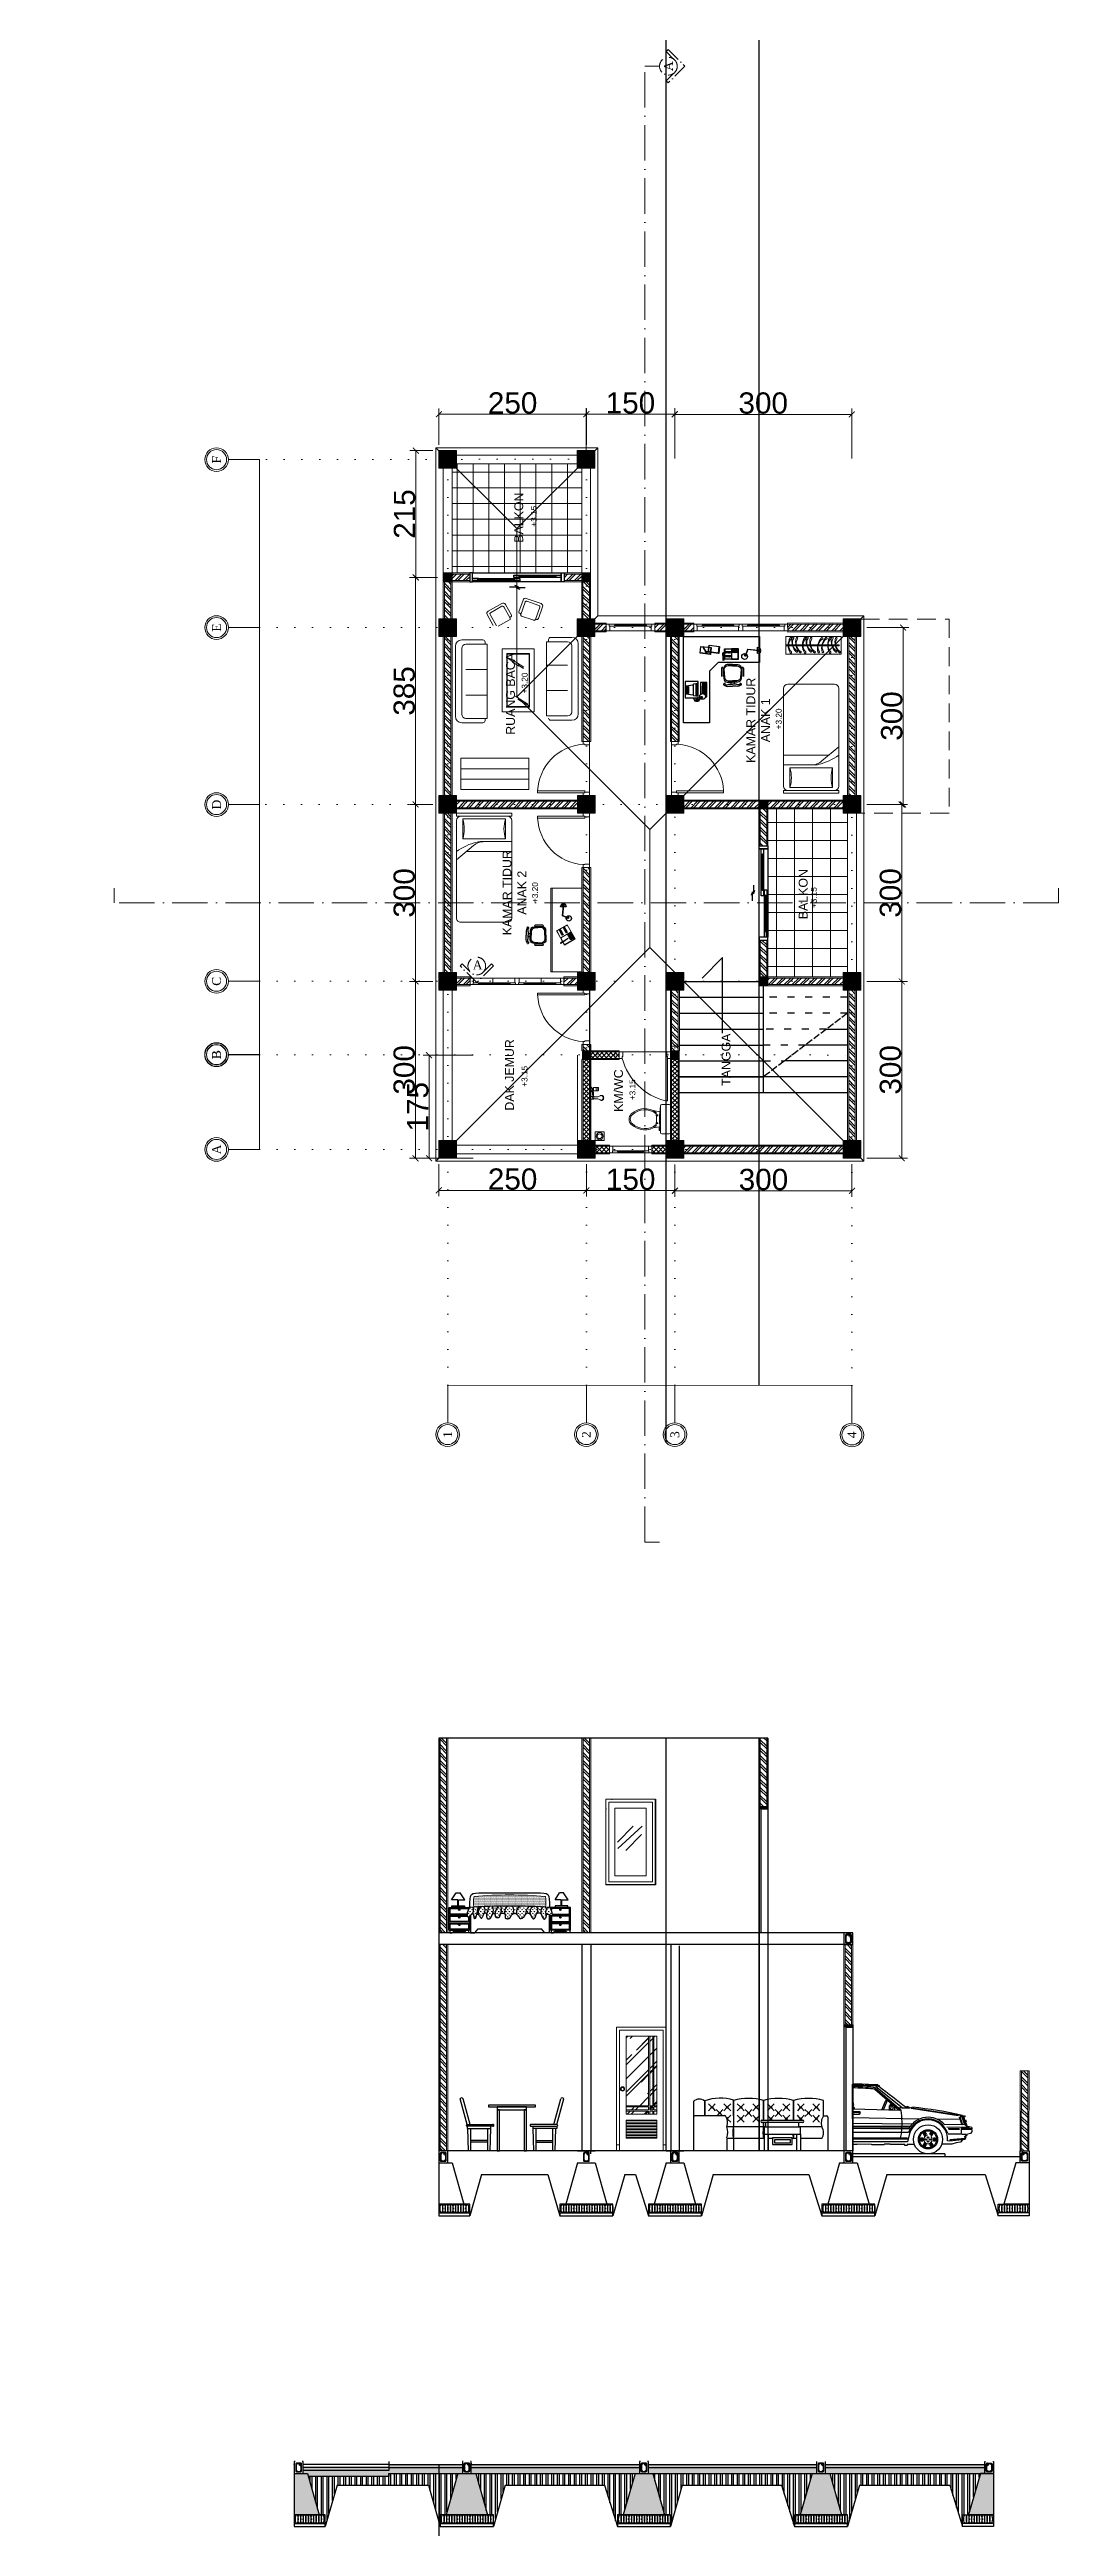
# Model space of a CAD drawing. Header units: millimetres. Extents: x -12161372 to 46643, y -9506984 to 15358.
# Drawn here: x 40345 to 42054, y 91 to 4291 of the extents above; entities that cross this region are included whole.
import ezdxf
from ezdxf.enums import TextEntityAlignment as Align

# ---------------------------------------------------------------- set-up
doc = ezdxf.new("R2010")
doc.units = ezdxf.units.MM
for name, pattern in [('ACAD_ISO02W100', [15, 12, -3]), ('ACAD_ISO03W100', [30, 12, -18]), ('ACAD_ISO07W100', [3, 0, -3]), ('ACAD_ISO10W100', [18, 12, -3, 0, -3]), ('DASHED', [70, 50, -20]), ('HIDDEN2', [4.7625, 3.175, -1.5875])]:
    doc.linetypes.add(name, pattern=pattern)
for name, color, linetype in [('A-Door', 160, 'Continuous'), ('BLOCK', 6, 'Continuous'), ('DIEN HOA', 111, 'Continuous'), ('lantai', 9, 'Continuous'), ('NOITHAT', 21, 'Continuous'), ('sloof', 7, 'Continuous')]:
    doc.layers.add(name, color=color, linetype=linetype)
for name, color, linetype, lineweight in [('arsiran', 202, 'Continuous', 0), ('atap', 220, 'Continuous', 0), ('dimensi', 50, 'Continuous', 5), ('dinding', 110, 'Continuous', 9), ('furniture', 7, 'Continuous', 5), ('garis potongan', 3, 'ACAD_ISO10W100', 18), ('hatch', 7, 'Continuous', 5), ('interior', 7, 'Continuous', 13), ('jendela', 7, 'Continuous', 15), ('kolom', 150, 'Continuous', 13), ('pintu', 7, 'Continuous', 13), ('TAMPAK', 20, 'Continuous', 13), ('teks', 255, 'Continuous', 5)]:
    doc.layers.add(name, color=color, linetype=linetype, lineweight=lineweight)
doc.layers.add('GRID', color=7, linetype='Continuous', plot=False)
doc.styles.add('ATT', font='romans.shx')
doc.styles.get("Standard").update_dxf_attribs({"font": 'arial.ttf'})
doc.styles.add('teks2', font='times.ttf', dxfattribs={"height": 15})
doc.dimstyles.new('ISO-25', dxfattribs={"dimtxt": 4.5, "dimasz": 10, "dimexe": 10, "dimexo": 10, "dimtad": 1, "dimtxsty": 'Standard', "dimblk": 'ARCHTICK', "dimcen": 2.5, "dimclrt": 256, "dimadec": 0, "dimazin": 0, "dimtfac": 1, "dimtmove": 0, "dimatfit": 3, "dimfxl": 75, "dimfxlon": 1, "dimtfillclr": 256, "dimlwd": -1, "dimlwe": -1, "dimarcsym": 0})
pattern_1 = [(90, (0, -4497.582), (-9.525, 0), []), (90, (3.175, -4494.407), (-9.525, 0), [])]
pattern_2 = [(45, (-2274.681, -4513.269), (-6.735192, 6.735192), []), (45, (-2270.191, -4513.269), (-6.735192, 6.735192), [])]

msp = doc.modelspace()

# ---------------------------------------------------------------- texts
at = {"layer": 'furniture', "ltscale": 10, "attachment_point": 1, "rotation": 90}
for s, width, insert, char_height in [('BALKON', 82.03252, (41131.989, 3455.077), 15), ('+3.15', 69.06045, (41160.045, 3482.308), 10), ('RUANG BACA', 214.4576, (41117.978, 3129.422), 15), ('+3.20', 69.06045, (41144.468, 3199.52), 10), ('KAMAR TIDUR \\P      ANAK 1', 269.33437, (41525.118, 3081.755), 15), ('+3.20', 69.06045, (41574.946, 3138.7), 10), ('KAMAR TIDUR \\P      ANAK 2', 269.33437, (41112.135, 2789.352), 15), ('BALKON', 82.03252, (41613.852, 2816.667), 15), ('+3.20', 69.06045, (41162.04, 2844.182), 10), ('+3.15', 69.06045, (41634.488, 2835.687), 10), ('DAK JEMUR', 145.20289, (41116.211, 2492.043), 15), ('TANGGA', 108, (41483.254, 2534.167), 15), ('+3.15', 69.06045, (41144.234, 2532.621), 10), ('KM/WC', 86.43444, (41300.954, 2489.891), 15), ('+3.15', 69.06045, (41327.174, 2509.805), 10)]:
    msp.add_mtext_dynamic_manual_height_columns(s, width=width, gutter_width=100, heights=[0], dxfattribs=dict(at, insert=insert, char_height=char_height))
at = {"layer": 'teks', "ltscale": 2, "insert": (41393.085, 4263.073), "char_height": 15, "attachment_point": 5, "rotation": 90, "style": 'teks2'}
msp.add_mtext_dynamic_manual_height_columns('A', width=35.65071, gutter_width=15, heights=[0], dxfattribs=at)
at = {"layer": 'teks', "char_height": 15, "attachment_point": 5, "rotation": 90, "style": 'teks2'}
for s, insert in [('F', (40627.492, 3595.943)), ('E', (40627.492, 3311.228)), ('D', (40627.492, 3011.085)), ('C', (40627.492, 2711.366)), ('B', (40627.371, 2587.192)), ('B', (40627.492, 2586.712)), ('A', (40627.492, 2426.228)), ('1', (41019.082, 1942.745)), ('2', (41254.082, 1942.745)), ('3', (41404.082, 1942.745)), ('4', (41704.082, 1942.12))]:
    msp.add_mtext_dynamic_manual_height_columns(s, width=35.65071, gutter_width=15, heights=[0], dxfattribs=dict(at, insert=insert))
at = {"layer": 'teks', "ltscale": 2, "insert": (41069.762, 2739.127), "char_height": 15, "attachment_point": 5, "style": 'teks2'}
msp.add_mtext_dynamic_manual_height_columns('A', width=35.65071, gutter_width=15, heights=[0], dxfattribs=at)

# ---------------------------------------------------------------- blocks, each defined once
blk = doc.blocks.new('*U649')
at = {"layer": 'arsiran'}
h = blk.add_hatch(dxfattribs=at)
h.set_pattern_fill('ANSI32', color=256)
h.set_pattern_definition([(45, (-2194.681, -4513.269), (-6.735192, 6.735192), []), (45, (-2190.191, -4513.269), (-6.735192, 6.735192), [])])
h.paths.add_polyline_path([(0, 5.5), (0, -5.5), (350, -5.5), (350, 5.5)])
blk.add_lwpolyline([(0, -5.5), (350, -5.5), (350, 5.5), (0, 5.5)], close=True, dxfattribs=at)
at = {"layer": 'dinding'}
blk.add_lwpolyline([(0, -7.5), (350, -7.5), (350, 7.5), (0, 7.5)], close=True, dxfattribs=at)
blk = doc.blocks.new('*U738')
at = {"layer": 'arsiran'}
h = blk.add_hatch(dxfattribs=at)
h.set_pattern_fill('ANSI32', color=256, angle=-0.0579)
h.set_pattern_definition([(44.94213, (-2413.238, -4510.833), (-6.728386, 6.741992), []), (44.94213, (-2408.748, -4510.838), (-6.728386, 6.741992), [])])
h.paths.add_polyline_path([(0, 5.5), (0, -5.5), (136, -5.6), (136, 5.4)])
blk.add_lwpolyline([(0, -5.5), (136, -5.6), (136, 5.4), (0, 5.5)], close=True, dxfattribs=at)
at = {"layer": 'dinding'}
blk.add_lwpolyline([(0, -7.5), (136, -7.6), (136, 7.4), (0, 7.5)], close=True, dxfattribs=at)
blk = doc.blocks.new('banghe28')
for p, q in [((-30, 501), (-161, 983)), ((28, 501), (-103, 983)), ((1606, 501), (1737, 983)), ((1664, 501), (1795, 983)), ((-30, 501), (458, 501)), ((1262, 868), (372, 868)), ((372, 868), (372, 834)), ((372, 834), (1262, 834)), ((1095, 834), (539, 834)), ((539, 834), (539, 779)), ((539, 779), (539, 0)), ((539, 779), (1095, 779)), ((583, 779), (539, 779)), ((583, 0), (583, 779)), ((1051, 779), (1051, 0)), ((1095, 779), (1051, 779)), ((1095, 779), (1095, 834)), ((1095, 0), (1095, 779)), ((1664, 501), (1176, 501)), ((1262, 834), (1262, 868)), ((-30, 467), (-30, 423)), ((258, 467), (-30, 467)), ((458, 467), (-30, 467)), ((-30, 423), (361, 423)), ((0, 0), (-12, 423)), ((44, 0), (44, 423)), ((361, 197), (44, 197)), ((361, 165), (44, 165)), ((282, 423), (417, 423)), ((361, 0), (361, 423)), ((405, 0), (417, 423)), ((417, 423), (417, 467)), ((539, 0), (583, 0)), ((1051, 0), (1095, 0)), ((1176, 467), (1664, 467)), ((1217, 423), (1217, 467)), ((1352, 423), (1217, 423)), ((1229, 0), (1217, 423)), ((1273, 0), (1273, 423)), ((1664, 423), (1273, 423)), ((1273, 197), (1590, 197)), ((1273, 165), (1590, 165)), ((1376, 467), (1664, 467)), ((1590, 0), (1590, 423)), ((1634, 0), (1646, 423)), ((1664, 467), (1664, 423))]:
    blk.add_line(p, q)
for centre, radius, start, end in [((-132, 975), 29.7, 14.2055, 165.7945), ((1766, 975), 29.7, 14.2055, 165.7945), ((-30, 484), 16.7, 90, 270), ((458, 484), 16.7, 270, 90.0349), ((1176, 484), 16.7, 89.9651, 270), ((1664, 484), 16.7, 270, 90)]:
    blk.add_arc(centre, radius, start, end)
blk = doc.blocks.new('A$C362A2499')
blk.add_blockref('banghe28', (161, 0))
blk = doc.blocks.new('A$C33B75820')
at = {"linetype": 'Continuous'}
for p, q in [((8, 19.3), (6.6, 17.9)), ((8, 19.6), (6.7, 21)), ((6.9, 15.7), (6.7, 15.9)), ((8.4, 19.6), (9.7, 21)), ((8.4, 19.3), (9.7, 17.9)), ((9.5, 15.7), (9.7, 15.9)), ((11.4, 17.1), (10.1, 18.4)), ((11.4, 16.7), (10.4, 15.7)), ((11.8, 17.1), (13.1, 18.4)), ((11.8, 16.7), (12.8, 15.7)), ((14.9, 19.6), (13.5, 21)), ((14.9, 19.3), (13.5, 17.9)), ((13.7, 15.7), (13.5, 15.9)), ((15.2, 19.6), (16.6, 21)), ((15.2, 19.3), (16.6, 17.9)), ((15.2, 14.5), (16.6, 15.9)), ((15.2, 14.2), (16.6, 12.8)), ((20.9, 19.6), (19.5, 21)), ((20.9, 19.3), (19.5, 17.9)), ((20.9, 14.5), (19.5, 15.9)), ((20.9, 14.2), (19.5, 12.8)), ((21.2, 19.6), (22.6, 21)), ((21.2, 19.3), (22.6, 17.9)), ((21.2, 14.5), (22.6, 15.9)), ((21.2, 14.2), (22.6, 12.8)), ((24.3, 17.1), (23, 18.4)), ((24.3, 16.7), (23, 15.4)), ((24.7, 17.1), (26, 18.4)), ((24.7, 16.7), (26, 15.4)), ((27.7, 19.6), (26.4, 21)), ((27.7, 19.3), (26.4, 17.9)), ((27.7, 14.5), (26.4, 15.9)), ((27.7, 14.2), (26.4, 12.8)), ((28.1, 19.6), (29.5, 21)), ((28.1, 19.3), (29.4, 17.9)), ((28.1, 14.5), (29.5, 15.9)), ((28.1, 14.2), (29.4, 12.8)), ((32.2, 10.6), (32.2, 12.7)), ((34.2, 19.6), (32.9, 21)), ((34.2, 19.3), (32.9, 17.9)), ((34.2, 14.5), (32.9, 15.9)), ((34.2, 14.2), (33.8, 13.7)), ((34.6, 19.6), (35.9, 21)), ((34.6, 19.3), (35.9, 17.9)), ((34.6, 14.5), (35.9, 15.9)), ((34.6, 14.2), (35, 13.7)), ((37.6, 17.1), (36.3, 18.4)), ((37.6, 16.7), (36.3, 15.4)), ((38, 17.1), (39.3, 18.4)), ((38, 16.7), (39.3, 15.4)), ((41.1, 19.6), (39.7, 21)), ((41.1, 19.3), (39.7, 17.9)), ((41.1, 14.5), (39.7, 15.9)), ((41.1, 14.2), (40.7, 13.7)), ((41.4, 19.6), (42.8, 21)), ((41.4, 19.3), (42.8, 17.9)), ((41.4, 14.5), (42.8, 15.9)), ((41.4, 14.2), (41.9, 13.7)), ((47.5, 19.6), (46.2, 21)), ((47.5, 19.3), (46.2, 17.9)), ((47.5, 14.5), (46.2, 15.9)), ((46.9, 10.6), (46.9, 12.7)), ((47.5, 14.2), (47.1, 13.7)), ((47.9, 19.6), (49.2, 21)), ((47.9, 19.3), (49.2, 17.9)), ((47.9, 14.5), (49.2, 15.9)), ((47.9, 14.2), (48.3, 13.7)), ((51, 17.1), (49.6, 18.4)), ((51, 16.7), (49.6, 15.4)), ((51.3, 17.1), (52.7, 18.4)), ((51.3, 16.7), (52.7, 15.4)), ((54.4, 19.6), (53.1, 21)), ((54.4, 19.3), (53.1, 17.9)), ((54.4, 14.5), (53.1, 15.9)), ((54.4, 14.2), (53.1, 12.8)), ((54.8, 19.6), (56.1, 21)), ((54.8, 19.3), (56.1, 17.9)), ((54.8, 14.5), (56.1, 15.9)), ((54.8, 14.2), (56.1, 12.8)), ((32.2, 10.7), (14.8, 10.7)), ((31.5, 5.5), (14.8, 5.5)), ((31.5, 7.5), (31.5, 0)), ((33.2, 7.5), (33.2, 0)), ((35.2, 5.5), (33.2, 5.5)), ((45.8, 5.5), (43.9, 5.5)), ((45.8, 7.5), (45.8, 0)), ((57.2, 10.7), (46.9, 10.7)), ((47.6, 7.5), (47.6, 0)), ((57.2, 5.5), (47.6, 5.5)), ((59.7, 0), (0, 0))]:
    blk.add_line(p, q, dxfattribs=at)
for points in [[(5, 15.7), (5, 22.2)], [(17.8, 22.5), (17.8, 10.7)], [(17.8, 15.7), (17.8, 22.5)], [(31.2, 13.7), (31.2, 22.5)], [(31.2, 22.5), (31.2, 13.7)], [(44.5, 22.5), (44.5, 13.7)], [(44.5, 13.7), (44.5, 22.5)], [(57.8, 15.7), (57.8, 22.5)], [(0, 22), (0, 10.7)], [(0, 15), (0, 0)], [(14.2, 15.7), (0.6, 15.7)], [(5, 22), (5, 15.7)], [(30.4, 13.7), (48.6, 13.7)], [(48.6, 12.7), (30.4, 12.7)], [(31.2, 12.7), (31.2, 5.5)], [(31.2, 11.3), (31.2, 12.7)], [(57.8, 15.7), (59.1, 15.7)], [(59.7, 15), (59.7, 0)], [(14.8, 5.5), (14.8, 0)], [(17.8, 5.5), (17.8, 0)], [(44.5, 5.5), (44.5, 7.5)]]:
    blk.add_lwpolyline(points, dxfattribs=at)
for points in [[(47.6, 10.6), (31.5, 10.6), (31.5, 7.5), (47.6, 7.5)], [(43.9, 5.8), (35.2, 5.8), (35.2, 2.9), (43.9, 2.9)], [(43.2, 5), (36, 5), (36, 3.7), (43.2, 3.7)]]:
    blk.add_lwpolyline(points, close=True, dxfattribs=at)
for centre in [(8.2, 19.4), (11.6, 16.9), (15, 19.4), (21.1, 19.4), (21.1, 14.4), (24.5, 16.9), (27.9, 19.4), (27.9, 14.4), (34.4, 19.4), (34.4, 14.4), (37.8, 16.9), (41.3, 19.4), (41.3, 14.4), (47.7, 19.4), (47.7, 14.4), (51.2, 16.9), (54.6, 19.4), (54.6, 14.4)]:
    blk.add_circle(centre, 0.329, dxfattribs=at)
for centre, radius, start, end in [((2.6, 19.3), 3.79, 50.9482, 134.0916), ((11.8, 3.5), 20, 72.4799, 109.8361), ((24.5, -2.2), 25.6, 74.8848, 105.1152), ((37.8, -2.2), 25.6, 74.8848, 105.1152), ((51.2, -2.2), 25.6, 74.8848, 105.1152), ((0.6, 15), 0.649, 90, 180), ((9.9, 12.6), 5.27, 339.4557, 35.6805), ((15, 14.4), 0.329, 255.748, 141.8827), ((30.4, 13.2), 0.5, 90, 270), ((48.6, 13.2), 0.5, 270, 90), ((62.1, 12.6), 5.27, 144.3195, 200.5443), ((59.1, 15), 0.649, 0, 90), ((8.5, 8.3), 6.76, 338.6432, 21.4006), ((31.6, 8.1), 14.1, 169.3119, 190.6881), ((3.9, 8.1), 14.1, 349.3119, 10.6881), ((45, 8.1), 14.1, 169.3119, 190.6881), ((17.3, 8.1), 14.1, 349.3119, 10.6881), ((58.3, 8.1), 14.1, 182.7221, 190.6881), ((30.6, 8.1), 14.1, 349.3119, 357.2779), ((52.3, 8.1), 5.52, 331.7486, 28.2101)]:
    blk.add_arc(centre, radius, start, end, dxfattribs=at)
blk = doc.blocks.new('A$C13FA2CF9')
at = {"ltscale": 10}
for p, q in [((1234, 0), (1230, 844)), ((2142, 0), (1234, 0))]:
    blk.add_line(p, q, dxfattribs=at)
at = {"layer": 'DIEN HOA', "linetype": 'ByBlock'}
for p, q in [((1773, 542), (1499, 780)), ((1786, 552), (1509, 792)), ((1512, 811), (1560, 817)), ((1829, 558), (1512, 811)), ((1560, 817), (1537, 833)), ((1235, 540), (1230, 556)), ((1905, 307), (1230, 315)), ((1815, 526), (1235, 540)), ((1773, 542), (1780, 527)), ((1786, 552), (1798, 526)), ((1829, 558), (1798, 558)), ((2507, 459), (1938, 550)), ((2514, 304), (2386, 304)), ((2523, 304), (2395, 304)), ((2526, 448), (2558, 352)), ((2590, 448), (2526, 448)), ((2670, 304), (2542, 304)), ((2558, 464), (2581, 459)), ((2558, 448), (2590, 352)), ((2562, 440), (2584, 440)), ((2568, 418), (2590, 418)), ((2576, 395), (2598, 395)), ((2581, 459), (2590, 448)), ((2584, 373), (2606, 373)), ((2606, 336), (2590, 352)), ((2592, 352), (2614, 352)), ((2595, 413), (2604, 386)), ((2670, 320), (2606, 336)), ((2670, 320), (2670, 304)), ((1893, 146), (1230, 146)), ((1282, 114), (1230, 115)), ((1288, 117), (1282, 114)), ((1461, 114), (1288, 117)), ((1467, 111), (1461, 114)), ((1614, 108), (1467, 111)), ((1618, 118), (1614, 108)), ((1685, 118), (1618, 118)), ((1685, 114), (1685, 118)), ((1862, 114), (1685, 114)), ((1820, 258), (1802, 179)), ((1862, 102), (1862, 114)), ((1890, 102), (1862, 102)), ((1978, 114), (1890, 114)), ((1890, 114), (1890, 102)), ((1917, 248), (1893, 146)), ((2430, 118), (2306, 116)), ((2403, 155), (2379, 160)), ((2586, 174), (2403, 155)), ((2483, 134), (2430, 118)), ((2534, 142), (2483, 134)), ((2558, 171), (2534, 142)), ((2578, 203), (2597, 221)), ((2602, 203), (2578, 203)), ((2586, 174), (2602, 203)), ((2597, 221), (2610, 221)), ((2610, 221), (2613, 235)), ((2613, 235), (2619, 242)), ((2619, 242), (2653, 251)), ((2653, 251), (2666, 254)), ((2666, 254), (2670, 267)), ((2670, 294), (2670, 267))]:
    blk.add_line(p, q, dxfattribs=at)
at = {"layer": 'DIEN HOA'}
for p, q in [((1531, 827), (1507, 820)), ((1584, 534), (1627, 639)), ((1604, 531), (1645, 631)), ((1641, 642), (1637, 643)), ((1235, 475), (1230, 490)), ((2039, 422), (1230, 438)), ((1947, 358), (1230, 366)), ((1924, 330), (1230, 337)), ((1906, 323), (1230, 331)), ((1905, 299), (1230, 307)), ((1323, 510), (1234, 510)), ((1314, 475), (1235, 475)), ((1242, 502), (1240, 491)), ((1310, 502), (1242, 502)), ((1310, 491), (1310, 502)), ((1320, 491), (1314, 475)), ((1328, 491), (1323, 510)), ((1677, 534), (1678, 582)), ((1688, 528), (1677, 534)), ((1683, 594), (1678, 582)), ((1678, 582), (1691, 581)), ((1712, 594), (1683, 594)), ((1691, 581), (1688, 528)), ((1718, 539), (1688, 528)), ((1712, 594), (1691, 581)), ((1726, 570), (1691, 581)), ((1704, 530), (1718, 539)), ((1726, 570), (1712, 594)), ((1718, 539), (1726, 570)), ((1735, 575), (1735, 528)), ((1880, 574), (1875, 566)), ((1875, 566), (1882, 557)), ((1888, 565), (1880, 574)), ((1891, 574), (1888, 565)), ((1918, 562), (1891, 574)), ((2558, 459), (1946, 554)), ((2529, 416), (2252, 420)), ((2590, 352), (2342, 355)), ((2533, 321), (2368, 323)), ((2518, 448), (2550, 352)), ((2643, 320), (2542, 321)), ((2542, 321), (2542, 246)), ((2550, 448), (2582, 352)), ((2565, 429), (2587, 429)), ((2571, 406), (2594, 406)), ((2581, 384), (2603, 384)), ((2587, 362), (2610, 362)), ((1908, 258), (1230, 258)), ((1893, 190), (1230, 190)), ((1893, 179), (1230, 179)), ((2078, 192), (2050, 192)), ((2050, 160), (2078, 160)), ((2054, 164), (2054, 188)), ((2054, 188), (2078, 188)), ((2078, 164), (2054, 164)), ((2062, 164), (2062, 188)), ((2070, 164), (2070, 188)), ((2078, 160), (2078, 192)), ((2083, 248), (2097, 223)), ((2097, 129), (2083, 104)), ((2088, 246), (2109, 258)), ((2100, 225), (2088, 246)), ((2088, 106), (2100, 127)), ((2109, 94), (2088, 106)), ((2092, 239), (2113, 251)), ((2113, 101), (2092, 113)), ((2096, 232), (2117, 244)), ((2117, 108), (2096, 120)), ((2097, 223), (2124, 239)), ((2124, 113), (2097, 129)), ((2109, 258), (2121, 237)), ((2121, 115), (2109, 94)), ((2124, 239), (2110, 264)), ((2110, 88), (2124, 113)), ((2175, 264), (2161, 239)), ((2161, 239), (2188, 223)), ((2188, 129), (2161, 113)), ((2161, 113), (2175, 88)), ((2164, 237), (2176, 258)), ((2176, 94), (2164, 115)), ((2168, 244), (2189, 232)), ((2189, 120), (2168, 108)), ((2172, 251), (2193, 239)), ((2193, 113), (2172, 101)), ((2176, 258), (2197, 246)), ((2197, 106), (2176, 94)), ((2197, 246), (2185, 225)), ((2185, 127), (2197, 106)), ((2188, 223), (2202, 248)), ((2202, 104), (2188, 129)), ((2206, 192), (2206, 160)), ((2234, 192), (2206, 192)), ((2206, 188), (2230, 188)), ((2230, 164), (2206, 164)), ((2206, 160), (2234, 160)), ((2214, 188), (2214, 164)), ((2222, 188), (2222, 164)), ((2230, 188), (2230, 164)), ((2538, 240), (2386, 238)), ((2523, 294), (2395, 294)), ((2670, 294), (2542, 294)), ((2546, 243), (2549, 237)), ((2549, 237), (2602, 238))]:
    blk.add_line(p, q, dxfattribs=at)
at = {"layer": 'DIEN HOA', "linetype": 'ByBlock'}
for radius in [176, 104]:
    blk.add_circle((2142, 176), radius, dxfattribs=at)
at = {"layer": 'DIEN HOA'}
for centre, radius in [((2142, 176), 116), ((2118, 176), 8), ((2142, 200), 8), ((2142, 152), 8), ((2166, 176), 8)]:
    blk.add_circle(centre, radius, dxfattribs=at)
for centre, radius, start, end in [((1218, 597), 26.3, 294.8483, 14.4594), ((1092, -7788), 8618, 87.2412, 89.084), ((1141, 590), 103, 7.1981, 30.3789), ((1634, 636), 8, 67.7824, 157.7824), ((1637, 634), 8, 337.7824, 67.7824), ((1197, 518), 66, 19.8751, 58.1068), ((2142, 176), 248, 16.4741, 160.8103), ((2080, 176), 34, 151.9275, 208.0725), ((2111, 230), 34, 91.9275, 148.0725), ((2111, 122), 34, 211.9275, 268.0725), ((2173, 230), 34, 31.9275, 88.0725), ((2173, 122), 34, 271.9275, 328.0725), ((2204, 176), 34, 331.9275, 28.0725), ((2148, 4413), 4246, 273.4794, 275.916)]:
    blk.add_arc(centre, radius, start, end, dxfattribs=at)
at = {"layer": 'DIEN HOA', "linetype": 'ByBlock'}
for centre, radius, start, end in [((1092, -7529), 8374, 86.9507, 89.0567), ((1034, -6457), 7274, 86.4701, 88.4538), ((1082, -4974), 5774, 86.0436, 88.5318), ((1478, 755), 32, 50.1364, 86.0046), ((1478, 755), 48, 50.1364, 86.0046), ((-2861, -5209), 7464, 50.5618, 53.8027), ((1774, 512), 44.3, 18.3463, 68.1823), ((911, 381), 917, 352.2532, 9.1109), ((1874, 979), 423, 263.8466, 280.6157), ((2142, 176), 267, 41.1914, 152.5128), ((2142, 176), 237, 356.1028, 162.194), ((1514, -4019), 4604, 76.8827, 84.536), ((2142, 176), 52, 98.1913, 44.6432)]:
    blk.add_arc(centre, radius, start, end, dxfattribs=at)
blk = doc.blocks.new('*U746')
at = {"layer": 'arsiran'}
h = blk.add_hatch(dxfattribs=at)
h.set_pattern_fill('ANSI32', color=256)
h.set_pattern_definition([(45, (-2428.681, -4513.269), (-6.735192, 6.735192), []), (45, (-2424.191, -4513.269), (-6.735192, 6.735192), [])])
h.paths.add_polyline_path([(0, 5.5), (0, -5.5), (116, -5.5), (116, 5.5)])
blk.add_lwpolyline([(0, -5.5), (116, -5.5), (116, 5.5), (0, 5.5)], close=True, dxfattribs=at)
at = {"layer": 'dinding'}
blk.add_lwpolyline([(0, -7.5), (116, -7.5), (116, 7.5), (0, 7.5)], close=True, dxfattribs=at)
blk = doc.blocks.new('*U708')
at = {"layer": 'arsiran'}
h = blk.add_hatch(dxfattribs=at)
h.set_pattern_fill('ANSI32', color=256)
h.set_pattern_definition([(45, (-2214.681, -4513.269), (-6.735192, 6.735192), []), (45, (-2210.191, -4513.269), (-6.735192, 6.735192), [])])
h.paths.add_polyline_path([(0, 5.5), (0, -5.5), (330, -5.5), (330, 5.5)])
blk.add_lwpolyline([(0, -5.5), (330, -5.5), (330, 5.5), (0, 5.5)], close=True, dxfattribs=at)
at = {"layer": 'dinding'}
blk.add_lwpolyline([(0, -7.5), (330, -7.5), (330, 7.5), (0, 7.5)], close=True, dxfattribs=at)
blk = doc.blocks.new('*X748')
at = {"color": 0}
for p, q in [((212.49, 433.81), (212.42, 433.88)), ((212.47, 433.12), (212.42, 433.17)), ((212.49, 434.52), (212.46, 434.55)), ((212.49, 434.52), (212.49, 434.61)), ((212.49, 434.52), (212.55, 434.58)), ((212.49, 433.81), (212.49, 433.9)), ((212.49, 433.81), (212.55, 433.88)), ((212.49, 433.12), (212.49, 433.2)), ((212.51, 433.13), (212.55, 433.17)), ((212.84, 434.87), (212.77, 434.94)), ((212.84, 434.16), (212.77, 434.23)), ((212.84, 433.46), (212.77, 433.52)), ((212.84, 434.87), (212.84, 434.96)), ((212.84, 434.87), (212.91, 434.94)), ((212.84, 434.16), (212.84, 434.26)), ((212.84, 434.16), (212.91, 434.23)), ((212.84, 433.46), (212.84, 433.55)), ((212.84, 433.46), (212.91, 433.52)), ((213.19, 434.52), (213.13, 434.58)), ((213.19, 433.81), (213.13, 433.88)), ((213.19, 434.52), (213.19, 434.61)), ((213.19, 434.52), (213.26, 434.58)), ((213.19, 433.81), (213.19, 433.9)), ((213.19, 433.81), (213.26, 433.88)), ((213.55, 434.87), (213.48, 434.94)), ((213.55, 434.16), (213.48, 434.23)), ((213.55, 433.46), (213.51, 433.49)), ((213.55, 434.87), (213.55, 434.96)), ((213.55, 434.87), (213.61, 434.94)), ((213.55, 434.16), (213.55, 434.26)), ((213.55, 434.16), (213.61, 434.23)), ((213.55, 433.46), (213.55, 433.55)), ((213.55, 433.46), (213.61, 433.52)), ((213.9, 434.52), (213.83, 434.58)), ((213.9, 433.81), (213.83, 433.88)), ((213.9, 433.1), (213.83, 433.17)), ((213.9, 434.52), (213.9, 434.61)), ((213.9, 434.52), (213.97, 434.58)), ((213.9, 433.81), (213.9, 433.9)), ((213.9, 433.81), (213.97, 433.88)), ((213.9, 433.1), (213.9, 433.2)), ((213.9, 433.1), (213.97, 433.17)), ((214.25, 434.87), (214.19, 434.94)), ((214.25, 434.16), (214.19, 434.23)), ((214.25, 434.87), (214.25, 434.96)), ((214.25, 434.87), (214.32, 434.94)), ((214.25, 434.16), (214.25, 434.26)), ((214.25, 434.16), (214.32, 434.23)), ((214.61, 434.52), (214.54, 434.58)), ((214.61, 433.81), (214.54, 433.88)), ((214.61, 434.52), (214.61, 434.61)), ((214.61, 434.52), (214.67, 434.58)), ((214.61, 433.81), (214.61, 433.9)), ((214.61, 433.81), (214.67, 433.88)), ((214.96, 434.87), (214.89, 434.94)), ((214.96, 434.16), (214.89, 434.23)), ((214.96, 433.46), (214.89, 433.52)), ((214.96, 434.87), (214.96, 434.96)), ((214.96, 434.87), (215.03, 434.94)), ((214.96, 434.16), (214.96, 434.26)), ((214.96, 434.16), (215.03, 434.23)), ((214.96, 433.46), (214.96, 433.55)), ((214.96, 433.46), (215.03, 433.52)), ((215.31, 434.52), (215.25, 434.58)), ((215.31, 433.81), (215.25, 433.88)), ((215.27, 433.15), (215.25, 433.17)), ((215.31, 434.52), (215.31, 434.61)), ((215.31, 434.52), (215.38, 434.58)), ((215.31, 433.81), (215.31, 433.9)), ((215.31, 433.81), (215.38, 433.88)), ((215.67, 434.87), (215.6, 434.94)), ((215.67, 434.16), (215.6, 434.23)), ((215.67, 434.87), (215.67, 434.96)), ((215.67, 434.87), (215.73, 434.94)), ((215.67, 434.16), (215.67, 434.26)), ((215.67, 434.16), (215.73, 434.23)), ((216.02, 434.52), (215.95, 434.58)), ((216.02, 433.81), (215.95, 433.88)), ((216.02, 434.52), (216.02, 434.61)), ((216.02, 434.52), (216.09, 434.58)), ((216.02, 433.81), (216.02, 433.9)), ((216.02, 433.81), (216.09, 433.88)), ((216.08, 433.17), (216.09, 433.17)), ((216.37, 434.87), (216.31, 434.94)), ((216.37, 434.16), (216.31, 434.23)), ((216.37, 433.46), (216.31, 433.52)), ((216.37, 432.75), (216.31, 432.82)), ((216.37, 434.87), (216.37, 434.96)), ((216.37, 434.87), (216.44, 434.94)), ((216.37, 434.16), (216.37, 434.26)), ((216.37, 434.16), (216.44, 434.23)), ((216.37, 433.46), (216.37, 433.55)), ((216.37, 433.46), (216.44, 433.52)), ((216.37, 432.75), (216.37, 432.84)), ((216.37, 432.75), (216.44, 432.82)), ((216.73, 434.52), (216.66, 434.58)), ((216.73, 433.81), (216.66, 433.88)), ((216.73, 433.1), (216.66, 433.17)), ((216.73, 434.52), (216.73, 434.61)), ((216.73, 434.52), (216.79, 434.58)), ((216.73, 433.81), (216.73, 433.9)), ((216.73, 433.81), (216.79, 433.88)), ((216.73, 433.1), (216.73, 433.2)), ((216.73, 433.1), (216.79, 433.17)), ((217.08, 434.87), (217.02, 434.94)), ((217.08, 434.16), (217.02, 434.23)), ((217.08, 433.46), (217.02, 433.52)), ((217.08, 434.87), (217.08, 434.96)), ((217.08, 434.87), (217.15, 434.94)), ((217.08, 434.16), (217.08, 434.26)), ((217.08, 434.16), (217.15, 434.23)), ((217.08, 433.46), (217.08, 433.55)), ((217.08, 433.46), (217.15, 433.52)), ((217.44, 434.52), (217.37, 434.58)), ((217.42, 433.83), (217.37, 433.88)), ((217.44, 435.22), (217.42, 435.24)), ((217.44, 435.22), (217.44, 435.24)), ((217.44, 435.22), (217.45, 435.24)), ((217.44, 434.52), (217.44, 434.61)), ((217.44, 434.52), (217.5, 434.58)), ((217.44, 433.84), (217.44, 433.9)), ((217.49, 433.86), (217.5, 433.88)), ((217.79, 434.87), (217.72, 434.94)), ((217.79, 434.16), (217.72, 434.23)), ((217.79, 433.46), (217.76, 433.48)), ((217.79, 434.87), (217.79, 434.96)), ((217.79, 434.87), (217.86, 434.94)), ((217.79, 434.16), (217.79, 434.26)), ((217.79, 434.16), (217.86, 434.23)), ((217.79, 433.46), (217.79, 433.55)), ((217.79, 433.46), (217.86, 433.52)), ((218.14, 434.52), (218.08, 434.58)), ((218.14, 433.81), (218.08, 433.88)), ((218.14, 433.1), (218.08, 433.17)), ((218.14, 435.22), (218.11, 435.26)), ((218.14, 435.22), (218.14, 435.26)), ((218.14, 435.22), (218.18, 435.26)), ((218.14, 434.52), (218.14, 434.61)), ((218.14, 434.52), (218.21, 434.58)), ((218.14, 433.81), (218.14, 433.9)), ((218.14, 433.81), (218.21, 433.88)), ((218.14, 433.1), (218.14, 433.2)), ((218.14, 433.1), (218.21, 433.17)), ((218.5, 434.87), (218.43, 434.94)), ((218.5, 434.16), (218.43, 434.23)), ((218.5, 433.46), (218.43, 433.52)), ((218.5, 434.87), (218.5, 434.96)), ((218.5, 434.87), (218.56, 434.94)), ((218.5, 434.16), (218.5, 434.26)), ((218.5, 434.16), (218.56, 434.23)), ((218.5, 433.46), (218.5, 433.55)), ((218.5, 433.46), (218.56, 433.52)), ((218.85, 434.52), (218.78, 434.58)), ((218.85, 433.81), (218.78, 433.88)), ((218.85, 435.22), (218.8, 435.27)), ((218.85, 435.22), (218.85, 435.27)), ((218.85, 435.22), (218.9, 435.27)), ((218.85, 434.52), (218.85, 434.61)), ((218.85, 434.52), (218.92, 434.58)), ((218.85, 433.81), (218.85, 433.9)), ((218.85, 433.81), (218.92, 433.88)), ((219.2, 434.87), (219.14, 434.94)), ((219.2, 434.16), (219.14, 434.23)), ((219.2, 434.87), (219.2, 434.96)), ((219.2, 434.87), (219.27, 434.94)), ((219.2, 434.16), (219.2, 434.26)), ((219.2, 434.16), (219.27, 434.23)), ((219.56, 434.52), (219.49, 434.58)), ((219.56, 433.81), (219.49, 433.88)), ((219.56, 435.22), (219.5, 435.28)), ((219.56, 435.22), (219.56, 435.28)), ((219.56, 435.22), (219.62, 435.28)), ((219.56, 434.52), (219.56, 434.61)), ((219.56, 434.52), (219.62, 434.58)), ((219.56, 433.81), (219.56, 433.9)), ((219.56, 433.81), (219.62, 433.88)), ((219.91, 434.87), (219.84, 434.94)), ((219.91, 434.16), (219.84, 434.23)), ((219.91, 433.46), (219.84, 433.52)), ((219.91, 434.87), (219.91, 434.96)), ((219.91, 434.87), (219.98, 434.94)), ((219.91, 434.16), (219.91, 434.26)), ((219.91, 434.16), (219.98, 434.23)), ((219.91, 433.46), (219.91, 433.55)), ((219.91, 433.46), (219.98, 433.52)), ((220.26, 435.22), (220.2, 435.29)), ((220.26, 434.52), (220.2, 434.58)), ((220.26, 433.81), (220.2, 433.88)), ((220.26, 433.1), (220.2, 433.17)), ((220.26, 435.22), (220.26, 435.29)), ((220.26, 435.22), (220.33, 435.29)), ((220.26, 434.52), (220.26, 434.61)), ((220.26, 434.52), (220.33, 434.58)), ((220.26, 433.81), (220.26, 433.9)), ((220.26, 433.81), (220.33, 433.88)), ((220.26, 433.1), (220.26, 433.2)), ((220.26, 433.1), (220.33, 433.17)), ((220.62, 434.87), (220.55, 434.94)), ((220.62, 434.16), (220.55, 434.23)), ((220.62, 433.46), (220.55, 433.52)), ((220.62, 434.87), (220.62, 434.96)), ((220.62, 434.87), (220.68, 434.94)), ((220.62, 434.16), (220.62, 434.26)), ((220.62, 434.16), (220.68, 434.23)), ((220.62, 433.46), (220.62, 433.55)), ((220.62, 433.46), (220.68, 433.52)), ((220.97, 434.52), (220.9, 434.58)), ((220.97, 433.81), (220.9, 433.88)), ((220.97, 435.22), (220.91, 435.29)), ((220.97, 435.22), (220.97, 435.29)), ((220.97, 435.22), (221.03, 435.29)), ((220.97, 434.52), (220.97, 434.61)), ((220.97, 434.52), (221.04, 434.58)), ((220.97, 433.81), (220.97, 433.9)), ((220.97, 433.81), (221.04, 433.88)), ((221.32, 434.87), (221.26, 434.94)), ((221.32, 434.16), (221.26, 434.23)), ((221.32, 434.87), (221.32, 434.96)), ((221.32, 434.87), (221.39, 434.94)), ((221.32, 434.16), (221.32, 434.26)), ((221.32, 434.16), (221.39, 434.23)), ((221.68, 434.52), (221.61, 434.58)), ((221.64, 433.85), (221.61, 433.88)), ((221.68, 435.22), (221.62, 435.28)), ((221.68, 435.22), (221.68, 435.28)), ((221.68, 435.22), (221.74, 435.28)), ((221.68, 434.52), (221.68, 434.61)), ((221.68, 434.52), (221.74, 434.58)), ((221.68, 433.85), (221.68, 433.9)), ((221.72, 433.85), (221.74, 433.88)), ((222.03, 434.87), (221.97, 434.94)), ((222.03, 434.16), (221.97, 434.23)), ((222.03, 434.87), (222.03, 434.96)), ((222.03, 434.87), (222.1, 434.94)), ((222.03, 434.16), (222.03, 434.26)), ((222.03, 434.16), (222.1, 434.23)), ((222.39, 434.52), (222.32, 434.58)), ((222.39, 433.81), (222.32, 433.88)), ((222.39, 435.22), (222.33, 435.27)), ((222.39, 435.22), (222.39, 435.27)), ((222.39, 435.22), (222.43, 435.27)), ((222.39, 434.52), (222.39, 434.61)), ((222.39, 434.52), (222.45, 434.58)), ((222.39, 433.81), (222.39, 433.9)), ((222.39, 433.81), (222.45, 433.88)), ((222.74, 434.87), (222.67, 434.94)), ((222.74, 434.16), (222.67, 434.23)), ((222.74, 433.46), (222.67, 433.52)), ((222.74, 434.87), (222.74, 434.96)), ((222.74, 434.87), (222.8, 434.94)), ((222.74, 434.16), (222.74, 434.26)), ((222.74, 434.16), (222.8, 434.23)), ((222.74, 433.46), (222.74, 433.55)), ((222.74, 433.46), (222.8, 433.52)), ((222.74, 432.84), (222.74, 432.84)), ((223.09, 434.52), (223.03, 434.58)), ((223.09, 433.81), (223.03, 433.88)), ((223.09, 433.1), (223.03, 433.17)), ((223.09, 435.22), (223.06, 435.26)), ((223.09, 435.22), (223.09, 435.26)), ((223.09, 435.22), (223.13, 435.26)), ((223.09, 434.52), (223.09, 434.61)), ((223.09, 434.52), (223.16, 434.58)), ((223.09, 433.81), (223.09, 433.9)), ((223.09, 433.81), (223.16, 433.88)), ((223.09, 433.1), (223.09, 433.2)), ((223.09, 433.1), (223.16, 433.17)), ((223.45, 434.87), (223.38, 434.94)), ((223.45, 434.16), (223.38, 434.23)), ((223.45, 433.46), (223.38, 433.52)), ((223.45, 434.87), (223.45, 434.96)), ((223.45, 434.87), (223.51, 434.94)), ((223.45, 434.16), (223.45, 434.26)), ((223.45, 434.16), (223.51, 434.23)), ((223.45, 433.46), (223.45, 433.55)), ((223.45, 433.46), (223.51, 433.52)), ((223.8, 434.52), (223.73, 434.58)), ((223.8, 433.81), (223.73, 433.88)), ((223.8, 435.22), (223.78, 435.24)), ((223.8, 435.22), (223.8, 435.24)), ((223.8, 435.22), (223.82, 435.24)), ((223.8, 434.52), (223.8, 434.61)), ((223.8, 434.52), (223.87, 434.58)), ((223.8, 433.81), (223.8, 433.9)), ((223.8, 433.81), (223.87, 433.88)), ((224.15, 434.87), (224.09, 434.94)), ((224.15, 434.16), (224.09, 434.23)), ((224.15, 434.87), (224.15, 434.96)), ((224.15, 434.87), (224.22, 434.94)), ((224.15, 434.16), (224.15, 434.26)), ((224.15, 434.16), (224.22, 434.23)), ((224.51, 434.52), (224.44, 434.58)), ((224.51, 433.81), (224.44, 433.88)), ((224.51, 434.52), (224.51, 434.61)), ((224.51, 434.52), (224.57, 434.58)), ((224.51, 433.81), (224.51, 433.9)), ((224.51, 433.81), (224.57, 433.88)), ((224.86, 434.87), (224.79, 434.94)), ((224.86, 434.16), (224.79, 434.23)), ((224.86, 433.46), (224.79, 433.52)), ((224.86, 434.87), (224.86, 434.96)), ((224.86, 434.87), (224.93, 434.94)), ((224.86, 434.16), (224.86, 434.26)), ((224.86, 434.16), (224.93, 434.23)), ((224.86, 433.46), (224.86, 433.55)), ((224.86, 433.46), (224.93, 433.52)), ((225.21, 434.52), (225.15, 434.58)), ((225.21, 433.81), (225.15, 433.88)), ((225.21, 433.1), (225.15, 433.17)), ((225.21, 434.52), (225.21, 434.61)), ((225.21, 434.52), (225.28, 434.58)), ((225.21, 433.81), (225.21, 433.9)), ((225.21, 433.81), (225.28, 433.88)), ((225.21, 433.1), (225.21, 433.2)), ((225.21, 433.1), (225.28, 433.17)), ((225.57, 434.87), (225.5, 434.94)), ((225.57, 434.16), (225.5, 434.23)), ((225.57, 433.46), (225.5, 433.52)), ((225.57, 434.87), (225.57, 434.96)), ((225.57, 434.87), (225.63, 434.94)), ((225.57, 434.16), (225.57, 434.26)), ((225.57, 434.16), (225.63, 434.23)), ((225.57, 433.46), (225.57, 433.55)), ((225.57, 433.46), (225.63, 433.52)), ((225.92, 434.52), (225.85, 434.58)), ((225.92, 433.81), (225.85, 433.88)), ((225.92, 434.52), (225.92, 434.61)), ((225.92, 434.52), (225.99, 434.58)), ((225.92, 433.81), (225.92, 433.9)), ((225.92, 433.81), (225.99, 433.88)), ((226.27, 434.87), (226.21, 434.94)), ((226.27, 434.16), (226.21, 434.23)), ((226.27, 434.87), (226.27, 434.96)), ((226.27, 434.87), (226.34, 434.94)), ((226.27, 434.16), (226.27, 434.26)), ((226.27, 434.16), (226.34, 434.23)), ((226.63, 434.52), (226.56, 434.58)), ((226.63, 434.52), (226.63, 434.61)), ((226.63, 434.52), (226.69, 434.58)), ((226.69, 433.87), (226.69, 433.88)), ((226.98, 434.87), (226.91, 434.94)), ((226.98, 434.16), (226.91, 434.23)), ((226.98, 433.46), (226.96, 433.48)), ((226.98, 434.87), (226.98, 434.96)), ((226.98, 434.87), (227.05, 434.94)), ((226.98, 434.16), (226.98, 434.26)), ((226.98, 434.16), (227.05, 434.23)), ((226.98, 433.46), (226.98, 433.55)), ((226.98, 433.46), (227.05, 433.52)), ((227.33, 434.52), (227.27, 434.58)), ((227.33, 433.81), (227.27, 433.88)), ((227.33, 433.1), (227.27, 433.17)), ((227.33, 434.52), (227.33, 434.61)), ((227.33, 434.52), (227.4, 434.58)), ((227.33, 433.81), (227.33, 433.9)), ((227.33, 433.81), (227.4, 433.88)), ((227.33, 433.1), (227.33, 433.2)), ((227.33, 433.1), (227.4, 433.17)), ((227.69, 434.87), (227.62, 434.94)), ((227.69, 434.16), (227.62, 434.23)), ((227.69, 433.46), (227.62, 433.52)), ((227.64, 432.79), (227.62, 432.82)), ((227.69, 434.87), (227.69, 434.96)), ((227.69, 434.87), (227.75, 434.94)), ((227.69, 434.16), (227.69, 434.26)), ((227.69, 434.16), (227.75, 434.23)), ((227.69, 433.46), (227.69, 433.55)), ((227.69, 433.46), (227.75, 433.52)), ((227.69, 432.84), (227.69, 432.84)), ((228.04, 434.52), (227.98, 434.58)), ((228.04, 433.81), (227.98, 433.88)), ((228.04, 434.52), (228.04, 434.61)), ((228.04, 434.52), (228.11, 434.58)), ((228.04, 433.81), (228.04, 433.9)), ((228.04, 433.81), (228.11, 433.88)), ((228.4, 434.87), (228.33, 434.94)), ((228.4, 434.16), (228.33, 434.23)), ((228.4, 434.87), (228.4, 434.96)), ((228.4, 434.87), (228.46, 434.94)), ((228.4, 434.16), (228.4, 434.26)), ((228.4, 434.16), (228.46, 434.23)), ((228.75, 434.52), (228.68, 434.58)), ((228.75, 433.81), (228.68, 433.88)), ((228.75, 434.52), (228.75, 434.61)), ((228.75, 434.52), (228.82, 434.58)), ((228.75, 433.81), (228.75, 433.9)), ((228.75, 433.81), (228.82, 433.88)), ((229.08, 433.48), (229.04, 433.52)), ((229.1, 433.5), (229.1, 433.55))]:
    blk.add_line(p, q, dxfattribs=at)
blk = doc.blocks.new('*X749')
at = {"color": 0}
for p, q in [((213.5, 436.5), (213.5, 436.5)), ((213.5, 436.25), (213.5, 436.25)), ((213.5, 436), (213.5, 436)), ((213.5625, 436.875), (213.5625, 436.875)), ((213.5625, 436.625), (213.5625, 436.625)), ((213.5625, 436.375), (213.5625, 436.375)), ((213.5625, 436.125), (213.5625, 436.125)), ((213.625, 437), (213.625, 437)), ((213.625, 436.75), (213.625, 436.75)), ((213.625, 436.5), (213.625, 436.5)), ((213.625, 436.25), (213.625, 436.25)), ((213.625, 436), (213.625, 436)), ((213.6875, 437.125), (213.6875, 437.125)), ((213.6875, 436.875), (213.6875, 436.875)), ((213.6875, 436.625), (213.6875, 436.625)), ((213.6875, 436.375), (213.6875, 436.375)), ((213.6875, 436.125), (213.6875, 436.125)), ((213.75, 437), (213.75, 437)), ((213.75, 436.75), (213.75, 436.75)), ((213.75, 436.5), (213.75, 436.5)), ((213.75, 436.25), (213.75, 436.25)), ((213.75, 436), (213.75, 436)), ((213.8125, 437.125), (213.8125, 437.125)), ((213.8125, 436.875), (213.8125, 436.875)), ((213.8125, 436.625), (213.8125, 436.625)), ((213.8125, 436.375), (213.8125, 436.375)), ((213.8125, 436.125), (213.8125, 436.125)), ((213.875, 437), (213.875, 437)), ((213.875, 436.75), (213.875, 436.75)), ((213.875, 436.5), (213.875, 436.5)), ((213.875, 436.25), (213.875, 436.25)), ((213.875, 436), (213.875, 436)), ((213.9375, 437.125), (213.9375, 437.125)), ((213.9375, 436.875), (213.9375, 436.875)), ((213.9375, 436.625), (213.9375, 436.625)), ((213.9375, 436.375), (213.9375, 436.375)), ((213.9375, 436.125), (213.9375, 436.125)), ((214, 437), (214, 437)), ((214, 436.75), (214, 436.75)), ((214, 436.5), (214, 436.5)), ((214, 436.25), (214, 436.25)), ((214, 436), (214, 436)), ((214.0625, 437.125), (214.0625, 437.125)), ((214.0625, 436.875), (214.0625, 436.875)), ((214.0625, 436.625), (214.0625, 436.625)), ((214.0625, 436.375), (214.0625, 436.375)), ((214.0625, 436.125), (214.0625, 436.125)), ((214.125, 437), (214.125, 437)), ((214.125, 436.75), (214.125, 436.75)), ((214.125, 436.5), (214.125, 436.5)), ((214.125, 436.25), (214.125, 436.25)), ((214.125, 436), (214.125, 436)), ((214.1875, 437.125), (214.1875, 437.125)), ((214.1875, 436.875), (214.1875, 436.875)), ((214.1875, 436.625), (214.1875, 436.625)), ((214.1875, 436.375), (214.1875, 436.375)), ((214.1875, 436.125), (214.1875, 436.125)), ((214.25, 437.25), (214.25, 437.25)), ((214.25, 437), (214.25, 437)), ((214.25, 436.75), (214.25, 436.75)), ((214.25, 436.5), (214.25, 436.5)), ((214.25, 436.25), (214.25, 436.25)), ((214.25, 436), (214.25, 436)), ((214.3125, 437.125), (214.3125, 437.125)), ((214.3125, 436.875), (214.3125, 436.875)), ((214.3125, 436.625), (214.3125, 436.625)), ((214.3125, 436.375), (214.3125, 436.375)), ((214.3125, 436.125), (214.3125, 436.125)), ((214.375, 437.25), (214.375, 437.25)), ((214.375, 437), (214.375, 437)), ((214.375, 436.75), (214.375, 436.75)), ((214.375, 436.5), (214.375, 436.5)), ((214.375, 436.25), (214.375, 436.25)), ((214.375, 436), (214.375, 436)), ((214.4375, 437.125), (214.4375, 437.125)), ((214.4375, 436.875), (214.4375, 436.875)), ((214.4375, 436.625), (214.4375, 436.625)), ((214.4375, 436.375), (214.4375, 436.375)), ((214.4375, 436.125), (214.4375, 436.125)), ((214.5, 437.25), (214.5, 437.25)), ((214.5, 437), (214.5, 437)), ((214.5, 436.75), (214.5, 436.75)), ((214.5, 436.5), (214.5, 436.5)), ((214.5, 436.25), (214.5, 436.25)), ((214.5, 436), (214.5, 436)), ((214.5625, 437.125), (214.5625, 437.125)), ((214.5625, 436.875), (214.5625, 436.875)), ((214.5625, 436.625), (214.5625, 436.625)), ((214.5625, 436.375), (214.5625, 436.375)), ((214.5625, 436.125), (214.5625, 436.125)), ((214.625, 437.25), (214.625, 437.25)), ((214.625, 437), (214.625, 437)), ((214.625, 436.75), (214.625, 436.75)), ((214.625, 436.5), (214.625, 436.5)), ((214.625, 436.25), (214.625, 436.25)), ((214.625, 436), (214.625, 436)), ((214.6875, 437.125), (214.6875, 437.125)), ((214.6875, 436.875), (214.6875, 436.875)), ((214.6875, 436.625), (214.6875, 436.625)), ((214.6875, 436.375), (214.6875, 436.375)), ((214.6875, 436.125), (214.6875, 436.125)), ((214.75, 437.25), (214.75, 437.25)), ((214.75, 437), (214.75, 437)), ((214.75, 436.75), (214.75, 436.75)), ((214.75, 436.5), (214.75, 436.5)), ((214.75, 436.25), (214.75, 436.25)), ((214.75, 436), (214.75, 436)), ((214.8125, 437.125), (214.8125, 437.125)), ((214.8125, 436.875), (214.8125, 436.875)), ((214.8125, 436.625), (214.8125, 436.625)), ((214.8125, 436.375), (214.8125, 436.375)), ((214.8125, 436.125), (214.8125, 436.125)), ((214.875, 437.25), (214.875, 437.25)), ((214.875, 437), (214.875, 437)), ((214.875, 436.75), (214.875, 436.75)), ((214.875, 436.5), (214.875, 436.5)), ((214.875, 436.25), (214.875, 436.25)), ((214.875, 436), (214.875, 436)), ((214.9375, 437.125), (214.9375, 437.125)), ((214.9375, 436.875), (214.9375, 436.875)), ((214.9375, 436.625), (214.9375, 436.625)), ((214.9375, 436.375), (214.9375, 436.375)), ((214.9375, 436.125), (214.9375, 436.125)), ((215, 437.25), (215, 437.25)), ((215, 437), (215, 437)), ((215, 436.75), (215, 436.75)), ((215, 436.5), (215, 436.5)), ((215, 436.25), (215, 436.25)), ((215, 436), (215, 436)), ((215.0625, 437.125), (215.0625, 437.125)), ((215.0625, 436.875), (215.0625, 436.875)), ((215.0625, 436.625), (215.0625, 436.625)), ((215.0625, 436.375), (215.0625, 436.375)), ((215.0625, 436.125), (215.0625, 436.125)), ((215.125, 437.25), (215.125, 437.25)), ((215.125, 437), (215.125, 437)), ((215.125, 436.75), (215.125, 436.75)), ((215.125, 436.5), (215.125, 436.5)), ((215.125, 436.25), (215.125, 436.25)), ((215.125, 436), (215.125, 436)), ((215.1875, 437.125), (215.1875, 437.125)), ((215.1875, 436.875), (215.1875, 436.875)), ((215.1875, 436.625), (215.1875, 436.625)), ((215.1875, 436.375), (215.1875, 436.375)), ((215.1875, 436.125), (215.1875, 436.125)), ((215.25, 437.25), (215.25, 437.25)), ((215.25, 437), (215.25, 437)), ((215.25, 436.75), (215.25, 436.75)), ((215.25, 436.5), (215.25, 436.5)), ((215.25, 436.25), (215.25, 436.25)), ((215.25, 436), (215.25, 436)), ((215.3125, 437.125), (215.3125, 437.125)), ((215.3125, 436.875), (215.3125, 436.875)), ((215.3125, 436.625), (215.3125, 436.625)), ((215.3125, 436.375), (215.3125, 436.375)), ((215.3125, 436.125), (215.3125, 436.125)), ((215.375, 437.25), (215.375, 437.25)), ((215.375, 437), (215.375, 437)), ((215.375, 436.75), (215.375, 436.75)), ((215.375, 436.5), (215.375, 436.5)), ((215.375, 436.25), (215.375, 436.25)), ((215.375, 436), (215.375, 436)), ((215.4375, 437.125), (215.4375, 437.125)), ((215.4375, 436.875), (215.4375, 436.875)), ((215.4375, 436.625), (215.4375, 436.625)), ((215.4375, 436.375), (215.4375, 436.375)), ((215.4375, 436.125), (215.4375, 436.125)), ((215.5, 437.25), (215.5, 437.25)), ((215.5, 437), (215.5, 437)), ((215.5, 436.75), (215.5, 436.75)), ((215.5, 436.5), (215.5, 436.5)), ((215.5, 436.25), (215.5, 436.25)), ((215.5, 436), (215.5, 436)), ((215.5625, 437.125), (215.5625, 437.125)), ((215.5625, 436.875), (215.5625, 436.875)), ((215.5625, 436.625), (215.5625, 436.625)), ((215.5625, 436.375), (215.5625, 436.375)), ((215.5625, 436.125), (215.5625, 436.125)), ((215.625, 437.25), (215.625, 437.25)), ((215.625, 437), (215.625, 437)), ((215.625, 436.75), (215.625, 436.75)), ((215.625, 436.5), (215.625, 436.5)), ((215.625, 436.25), (215.625, 436.25)), ((215.625, 436), (215.625, 436)), ((215.6875, 437.125), (215.6875, 437.125)), ((215.6875, 436.875), (215.6875, 436.875)), ((215.6875, 436.625), (215.6875, 436.625)), ((215.6875, 436.375), (215.6875, 436.375)), ((215.6875, 436.125), (215.6875, 436.125)), ((215.75, 437.25), (215.75, 437.25)), ((215.75, 437), (215.75, 437)), ((215.75, 436.75), (215.75, 436.75)), ((215.75, 436.5), (215.75, 436.5)), ((215.75, 436.25), (215.75, 436.25)), ((215.75, 436), (215.75, 436)), ((215.8125, 437.125), (215.8125, 437.125)), ((215.8125, 436.875), (215.8125, 436.875)), ((215.8125, 436.625), (215.8125, 436.625)), ((215.8125, 436.375), (215.8125, 436.375)), ((215.8125, 436.125), (215.8125, 436.125)), ((215.875, 437.25), (215.875, 437.25)), ((215.875, 437), (215.875, 437)), ((215.875, 436.75), (215.875, 436.75)), ((215.875, 436.5), (215.875, 436.5)), ((215.875, 436.25), (215.875, 436.25)), ((215.875, 436), (215.875, 436)), ((215.9375, 437.125), (215.9375, 437.125)), ((215.9375, 436.875), (215.9375, 436.875)), ((215.9375, 436.625), (215.9375, 436.625)), ((215.9375, 436.375), (215.9375, 436.375)), ((215.9375, 436.125), (215.9375, 436.125)), ((216, 437.25), (216, 437.25)), ((216, 437), (216, 437)), ((216, 436.75), (216, 436.75)), ((216, 436.5), (216, 436.5)), ((216, 436.25), (216, 436.25)), ((216, 436), (216, 436)), ((216.0625, 437.125), (216.0625, 437.125)), ((216.0625, 436.875), (216.0625, 436.875)), ((216.0625, 436.625), (216.0625, 436.625)), ((216.0625, 436.375), (216.0625, 436.375)), ((216.0625, 436.125), (216.0625, 436.125)), ((216.125, 437.25), (216.125, 437.25)), ((216.125, 437), (216.125, 437)), ((216.125, 436.75), (216.125, 436.75)), ((216.125, 436.5), (216.125, 436.5)), ((216.125, 436.25), (216.125, 436.25)), ((216.125, 436), (216.125, 436)), ((216.1875, 437.125), (216.1875, 437.125)), ((216.1875, 436.875), (216.1875, 436.875)), ((216.1875, 436.625), (216.1875, 436.625)), ((216.1875, 436.375), (216.1875, 436.375)), ((216.1875, 436.125), (216.1875, 436.125)), ((216.25, 437.25), (216.25, 437.25)), ((216.25, 437), (216.25, 437)), ((216.25, 436.75), (216.25, 436.75)), ((216.25, 436.5), (216.25, 436.5)), ((216.25, 436.25), (216.25, 436.25)), ((216.25, 436), (216.25, 436)), ((216.3125, 437.375), (216.3125, 437.375)), ((216.3125, 437.125), (216.3125, 437.125)), ((216.3125, 436.875), (216.3125, 436.875)), ((216.3125, 436.625), (216.3125, 436.625)), ((216.3125, 436.375), (216.3125, 436.375)), ((216.3125, 436.125), (216.3125, 436.125)), ((216.375, 437.25), (216.375, 437.25)), ((216.375, 437), (216.375, 437)), ((216.375, 436.75), (216.375, 436.75)), ((216.375, 436.5), (216.375, 436.5)), ((216.375, 436.25), (216.375, 436.25)), ((216.375, 436), (216.375, 436)), ((216.4375, 437.375), (216.4375, 437.375)), ((216.4375, 437.125), (216.4375, 437.125)), ((216.4375, 436.875), (216.4375, 436.875)), ((216.4375, 436.625), (216.4375, 436.625)), ((216.4375, 436.375), (216.4375, 436.375)), ((216.4375, 436.125), (216.4375, 436.125)), ((216.5, 437.25), (216.5, 437.25)), ((216.5, 437), (216.5, 437)), ((216.5, 436.75), (216.5, 436.75)), ((216.5, 436.5), (216.5, 436.5)), ((216.5, 436.25), (216.5, 436.25)), ((216.5, 436), (216.5, 436)), ((216.5625, 437.375), (216.5625, 437.375)), ((216.5625, 437.125), (216.5625, 437.125)), ((216.5625, 436.875), (216.5625, 436.875)), ((216.5625, 436.625), (216.5625, 436.625)), ((216.5625, 436.375), (216.5625, 436.375)), ((216.5625, 436.125), (216.5625, 436.125)), ((216.625, 437.25), (216.625, 437.25)), ((216.625, 437), (216.625, 437)), ((216.625, 436.75), (216.625, 436.75)), ((216.625, 436.5), (216.625, 436.5)), ((216.625, 436.25), (216.625, 436.25)), ((216.625, 436), (216.625, 436)), ((216.6875, 437.375), (216.6875, 437.375)), ((216.6875, 437.125), (216.6875, 437.125)), ((216.6875, 436.875), (216.6875, 436.875)), ((216.6875, 436.625), (216.6875, 436.625)), ((216.6875, 436.375), (216.6875, 436.375)), ((216.6875, 436.125), (216.6875, 436.125)), ((216.75, 437.25), (216.75, 437.25)), ((216.75, 437), (216.75, 437)), ((216.75, 436.75), (216.75, 436.75)), ((216.75, 436.5), (216.75, 436.5)), ((216.75, 436.25), (216.75, 436.25)), ((216.75, 436), (216.75, 436)), ((216.8125, 437.375), (216.8125, 437.375)), ((216.8125, 437.125), (216.8125, 437.125)), ((216.8125, 436.875), (216.8125, 436.875)), ((216.8125, 436.625), (216.8125, 436.625)), ((216.8125, 436.375), (216.8125, 436.375)), ((216.8125, 436.125), (216.8125, 436.125)), ((216.875, 437.25), (216.875, 437.25)), ((216.875, 437), (216.875, 437)), ((216.875, 436.75), (216.875, 436.75)), ((216.875, 436.5), (216.875, 436.5)), ((216.875, 436.25), (216.875, 436.25)), ((216.875, 436), (216.875, 436)), ((216.9375, 437.375), (216.9375, 437.375)), ((216.9375, 437.125), (216.9375, 437.125)), ((216.9375, 436.875), (216.9375, 436.875)), ((216.9375, 436.625), (216.9375, 436.625)), ((216.9375, 436.375), (216.9375, 436.375)), ((216.9375, 436.125), (216.9375, 436.125)), ((217, 437.25), (217, 437.25)), ((217, 437), (217, 437)), ((217, 436.75), (217, 436.75)), ((217, 436.5), (217, 436.5)), ((217, 436.25), (217, 436.25)), ((217, 436), (217, 436)), ((217.0625, 437.375), (217.0625, 437.375)), ((217.0625, 437.125), (217.0625, 437.125)), ((217.0625, 436.875), (217.0625, 436.875)), ((217.0625, 436.625), (217.0625, 436.625)), ((217.0625, 436.375), (217.0625, 436.375)), ((217.0625, 436.125), (217.0625, 436.125)), ((217.125, 437.25), (217.125, 437.25)), ((217.125, 437), (217.125, 437)), ((217.125, 436.75), (217.125, 436.75)), ((217.125, 436.5), (217.125, 436.5)), ((217.125, 436.25), (217.125, 436.25)), ((217.125, 436), (217.125, 436)), ((217.1875, 437.375), (217.1875, 437.375)), ((217.1875, 437.125), (217.1875, 437.125)), ((217.1875, 436.875), (217.1875, 436.875)), ((217.1875, 436.625), (217.1875, 436.625)), ((217.1875, 436.375), (217.1875, 436.375)), ((217.1875, 436.125), (217.1875, 436.125)), ((217.25, 437.25), (217.25, 437.25)), ((217.25, 437), (217.25, 437)), ((217.25, 436.75), (217.25, 436.75)), ((217.25, 436.5), (217.25, 436.5)), ((217.25, 436.25), (217.25, 436.25)), ((217.25, 436), (217.25, 436)), ((217.3125, 437.375), (217.3125, 437.375)), ((217.3125, 437.125), (217.3125, 437.125)), ((217.3125, 436.875), (217.3125, 436.875)), ((217.3125, 436.625), (217.3125, 436.625)), ((217.3125, 436.375), (217.3125, 436.375)), ((217.3125, 436.125), (217.3125, 436.125)), ((217.375, 437.25), (217.375, 437.25)), ((217.375, 437), (217.375, 437)), ((217.375, 436.75), (217.375, 436.75)), ((217.375, 436.5), (217.375, 436.5)), ((217.375, 436.25), (217.375, 436.25)), ((217.375, 436), (217.375, 436)), ((217.4375, 437.375), (217.4375, 437.375)), ((217.4375, 437.125), (217.4375, 437.125)), ((217.4375, 436.875), (217.4375, 436.875)), ((217.4375, 436.625), (217.4375, 436.625)), ((217.4375, 436.375), (217.4375, 436.375)), ((217.4375, 436.125), (217.4375, 436.125)), ((217.5, 437.25), (217.5, 437.25)), ((217.5, 437), (217.5, 437)), ((217.5, 436.75), (217.5, 436.75)), ((217.5, 436.5), (217.5, 436.5)), ((217.5, 436.25), (217.5, 436.25)), ((217.5, 436), (217.5, 436)), ((217.5625, 437.375), (217.5625, 437.375)), ((217.5625, 437.125), (217.5625, 437.125)), ((217.5625, 436.875), (217.5625, 436.875)), ((217.5625, 436.625), (217.5625, 436.625)), ((217.5625, 436.375), (217.5625, 436.375)), ((217.5625, 436.125), (217.5625, 436.125)), ((217.625, 437.25), (217.625, 437.25)), ((217.625, 437), (217.625, 437)), ((217.625, 436.75), (217.625, 436.75)), ((217.625, 436.5), (217.625, 436.5)), ((217.625, 436.25), (217.625, 436.25)), ((217.625, 436), (217.625, 436)), ((217.6875, 437.375), (217.6875, 437.375)), ((217.6875, 437.125), (217.6875, 437.125)), ((217.6875, 436.875), (217.6875, 436.875)), ((217.6875, 436.625), (217.6875, 436.625)), ((217.6875, 436.375), (217.6875, 436.375)), ((217.6875, 436.125), (217.6875, 436.125)), ((217.75, 437.25), (217.75, 437.25)), ((217.75, 437), (217.75, 437)), ((217.75, 436.75), (217.75, 436.75)), ((217.75, 436.5), (217.75, 436.5)), ((217.75, 436.25), (217.75, 436.25)), ((217.75, 436), (217.75, 436)), ((217.8125, 437.375), (217.8125, 437.375)), ((217.8125, 437.125), (217.8125, 437.125)), ((217.8125, 436.875), (217.8125, 436.875)), ((217.8125, 436.625), (217.8125, 436.625)), ((217.8125, 436.375), (217.8125, 436.375)), ((217.8125, 436.125), (217.8125, 436.125)), ((217.875, 437.25), (217.875, 437.25)), ((217.875, 437), (217.875, 437)), ((217.875, 436.75), (217.875, 436.75)), ((217.875, 436.5), (217.875, 436.5)), ((217.875, 436.25), (217.875, 436.25)), ((217.875, 436), (217.875, 436)), ((217.9375, 437.375), (217.9375, 437.375)), ((217.9375, 437.125), (217.9375, 437.125)), ((217.9375, 436.875), (217.9375, 436.875)), ((217.9375, 436.625), (217.9375, 436.625)), ((217.9375, 436.375), (217.9375, 436.375)), ((217.9375, 436.125), (217.9375, 436.125)), ((218, 437.25), (218, 437.25)), ((218, 437), (218, 437)), ((218, 436.75), (218, 436.75)), ((218, 436.5), (218, 436.5)), ((218, 436.25), (218, 436.25)), ((218, 436), (218, 436)), ((218.0625, 437.375), (218.0625, 437.375)), ((218.0625, 437.125), (218.0625, 437.125)), ((218.0625, 436.875), (218.0625, 436.875)), ((218.0625, 436.625), (218.0625, 436.625)), ((218.0625, 436.375), (218.0625, 436.375)), ((218.0625, 436.125), (218.0625, 436.125)), ((218.125, 437.25), (218.125, 437.25)), ((218.125, 437), (218.125, 437)), ((218.125, 436.75), (218.125, 436.75)), ((218.125, 436.5), (218.125, 436.5)), ((218.125, 436.25), (218.125, 436.25)), ((218.125, 436), (218.125, 436)), ((218.1875, 437.375), (218.1875, 437.375)), ((218.1875, 437.125), (218.1875, 437.125)), ((218.1875, 436.875), (218.1875, 436.875)), ((218.1875, 436.625), (218.1875, 436.625)), ((218.1875, 436.375), (218.1875, 436.375)), ((218.1875, 436.125), (218.1875, 436.125)), ((218.25, 437.25), (218.25, 437.25)), ((218.25, 437), (218.25, 437)), ((218.25, 436.75), (218.25, 436.75)), ((218.25, 436.5), (218.25, 436.5)), ((218.25, 436.25), (218.25, 436.25)), ((218.25, 436), (218.25, 436)), ((218.3125, 437.375), (218.3125, 437.375)), ((218.3125, 437.125), (218.3125, 437.125)), ((218.3125, 436.875), (218.3125, 436.875)), ((218.3125, 436.625), (218.3125, 436.625)), ((218.3125, 436.375), (218.3125, 436.375)), ((218.3125, 436.125), (218.3125, 436.125)), ((218.375, 437.25), (218.375, 437.25)), ((218.375, 437), (218.375, 437)), ((218.375, 436.75), (218.375, 436.75)), ((218.375, 436.5), (218.375, 436.5)), ((218.375, 436.25), (218.375, 436.25)), ((218.375, 436), (218.375, 436)), ((218.4375, 437.375), (218.4375, 437.375)), ((218.4375, 437.125), (218.4375, 437.125)), ((218.4375, 436.875), (218.4375, 436.875)), ((218.4375, 436.625), (218.4375, 436.625)), ((218.4375, 436.375), (218.4375, 436.375)), ((218.4375, 436.125), (218.4375, 436.125)), ((218.5, 437.25), (218.5, 437.25)), ((218.5, 437), (218.5, 437)), ((218.5, 436.75), (218.5, 436.75)), ((218.5, 436.5), (218.5, 436.5)), ((218.5, 436.25), (218.5, 436.25)), ((218.5, 436), (218.5, 436)), ((218.5625, 437.375), (218.5625, 437.375)), ((218.5625, 437.125), (218.5625, 437.125)), ((218.5625, 436.875), (218.5625, 436.875)), ((218.5625, 436.625), (218.5625, 436.625)), ((218.5625, 436.375), (218.5625, 436.375)), ((218.5625, 436.125), (218.5625, 436.125)), ((218.625, 437.25), (218.625, 437.25)), ((218.625, 437), (218.625, 437)), ((218.625, 436.75), (218.625, 436.75)), ((218.625, 436.5), (218.625, 436.5)), ((218.625, 436.25), (218.625, 436.25)), ((218.625, 436), (218.625, 436)), ((218.6875, 437.375), (218.6875, 437.375)), ((218.6875, 437.125), (218.6875, 437.125)), ((218.6875, 436.875), (218.6875, 436.875)), ((218.6875, 436.625), (218.6875, 436.625)), ((218.6875, 436.375), (218.6875, 436.375)), ((218.6875, 436.125), (218.6875, 436.125)), ((218.75, 437.25), (218.75, 437.25)), ((218.75, 437), (218.75, 437)), ((218.75, 436.75), (218.75, 436.75)), ((218.75, 436.5), (218.75, 436.5)), ((218.75, 436.25), (218.75, 436.25)), ((218.75, 436), (218.75, 436)), ((218.8125, 437.375), (218.8125, 437.375)), ((218.8125, 437.125), (218.8125, 437.125)), ((218.8125, 436.875), (218.8125, 436.875)), ((218.8125, 436.625), (218.8125, 436.625)), ((218.8125, 436.375), (218.8125, 436.375)), ((218.8125, 436.125), (218.8125, 436.125)), ((218.875, 437.25), (218.875, 437.25)), ((218.875, 437), (218.875, 437)), ((218.875, 436.75), (218.875, 436.75)), ((218.875, 436.5), (218.875, 436.5)), ((218.875, 436.25), (218.875, 436.25)), ((218.875, 436), (218.875, 436)), ((218.9375, 437.375), (218.9375, 437.375)), ((218.9375, 437.125), (218.9375, 437.125)), ((218.9375, 436.875), (218.9375, 436.875)), ((218.9375, 436.625), (218.9375, 436.625)), ((218.9375, 436.375), (218.9375, 436.375)), ((218.9375, 436.125), (218.9375, 436.125)), ((219, 437.25), (219, 437.25)), ((219, 437), (219, 437)), ((219, 436.75), (219, 436.75)), ((219, 436.5), (219, 436.5)), ((219, 436.25), (219, 436.25)), ((219, 436), (219, 436)), ((219.0625, 437.375), (219.0625, 437.375)), ((219.0625, 437.125), (219.0625, 437.125)), ((219.0625, 436.875), (219.0625, 436.875)), ((219.0625, 436.625), (219.0625, 436.625)), ((219.0625, 436.375), (219.0625, 436.375)), ((219.0625, 436.125), (219.0625, 436.125)), ((219.125, 437.25), (219.125, 437.25)), ((219.125, 437), (219.125, 437)), ((219.125, 436.75), (219.125, 436.75)), ((219.125, 436.5), (219.125, 436.5)), ((219.125, 436.25), (219.125, 436.25)), ((219.125, 436), (219.125, 436)), ((219.1875, 437.375), (219.1875, 437.375)), ((219.1875, 437.125), (219.1875, 437.125)), ((219.1875, 436.875), (219.1875, 436.875)), ((219.1875, 436.625), (219.1875, 436.625)), ((219.1875, 436.375), (219.1875, 436.375)), ((219.1875, 436.125), (219.1875, 436.125)), ((219.25, 437.25), (219.25, 437.25)), ((219.25, 437), (219.25, 437)), ((219.25, 436.75), (219.25, 436.75)), ((219.25, 436.5), (219.25, 436.5)), ((219.25, 436.25), (219.25, 436.25)), ((219.25, 436), (219.25, 436)), ((219.3125, 437.375), (219.3125, 437.375)), ((219.3125, 437.125), (219.3125, 437.125)), ((219.3125, 436.875), (219.3125, 436.875)), ((219.3125, 436.625), (219.3125, 436.625)), ((219.3125, 436.375), (219.3125, 436.375)), ((219.3125, 436.125), (219.3125, 436.125)), ((219.375, 437.25), (219.375, 437.25)), ((219.375, 437), (219.375, 437)), ((219.375, 436.75), (219.375, 436.75)), ((219.375, 436.5), (219.375, 436.5)), ((219.375, 436.25), (219.375, 436.25)), ((219.375, 436), (219.375, 436)), ((219.4375, 437.375), (219.4375, 437.375)), ((219.4375, 437.125), (219.4375, 437.125)), ((219.4375, 436.875), (219.4375, 436.875)), ((219.4375, 436.625), (219.4375, 436.625)), ((219.4375, 436.375), (219.4375, 436.375)), ((219.4375, 436.125), (219.4375, 436.125)), ((219.5, 437.25), (219.5, 437.25)), ((219.5, 437), (219.5, 437)), ((219.5, 436.75), (219.5, 436.75)), ((219.5, 436.5), (219.5, 436.5)), ((219.5, 436.25), (219.5, 436.25)), ((219.5, 436), (219.5, 436)), ((219.5625, 437.375), (219.5625, 437.375)), ((219.5625, 437.125), (219.5625, 437.125)), ((219.5625, 436.875), (219.5625, 436.875)), ((219.5625, 436.625), (219.5625, 436.625)), ((219.5625, 436.375), (219.5625, 436.375)), ((219.5625, 436.125), (219.5625, 436.125)), ((219.625, 437.25), (219.625, 437.25)), ((219.625, 437), (219.625, 437)), ((219.625, 436.75), (219.625, 436.75)), ((219.625, 436.5), (219.625, 436.5)), ((219.625, 436.25), (219.625, 436.25)), ((219.625, 436), (219.625, 436)), ((219.6875, 437.375), (219.6875, 437.375)), ((219.6875, 437.125), (219.6875, 437.125)), ((219.6875, 436.875), (219.6875, 436.875)), ((219.6875, 436.625), (219.6875, 436.625)), ((219.6875, 436.375), (219.6875, 436.375)), ((219.6875, 436.125), (219.6875, 436.125)), ((219.75, 437.25), (219.75, 437.25)), ((219.75, 437), (219.75, 437)), ((219.75, 436.75), (219.75, 436.75)), ((219.75, 436.5), (219.75, 436.5)), ((219.75, 436.25), (219.75, 436.25)), ((219.75, 436), (219.75, 436)), ((219.8125, 437.375), (219.8125, 437.375)), ((219.8125, 437.125), (219.8125, 437.125)), ((219.8125, 436.875), (219.8125, 436.875)), ((219.8125, 436.625), (219.8125, 436.625)), ((219.8125, 436.375), (219.8125, 436.375)), ((219.8125, 436.125), (219.8125, 436.125)), ((219.875, 437.25), (219.875, 437.25)), ((219.875, 437), (219.875, 437)), ((219.875, 436.75), (219.875, 436.75)), ((219.875, 436.5), (219.875, 436.5)), ((219.875, 436.25), (219.875, 436.25)), ((219.875, 436), (219.875, 436)), ((219.9375, 437.375), (219.9375, 437.375)), ((219.9375, 437.125), (219.9375, 437.125)), ((219.9375, 436.875), (219.9375, 436.875)), ((219.9375, 436.625), (219.9375, 436.625)), ((219.9375, 436.375), (219.9375, 436.375)), ((219.9375, 436.125), (219.9375, 436.125)), ((220, 437.25), (220, 437.25)), ((220, 437), (220, 437)), ((220, 436.75), (220, 436.75)), ((220, 436.5), (220, 436.5)), ((220, 436.25), (220, 436.25)), ((220, 436), (220, 436)), ((220.0625, 437.375), (220.0625, 437.375)), ((220.0625, 437.125), (220.0625, 437.125)), ((220.0625, 436.875), (220.0625, 436.875)), ((220.0625, 436.625), (220.0625, 436.625)), ((220.0625, 436.375), (220.0625, 436.375)), ((220.0625, 436.125), (220.0625, 436.125)), ((220.125, 437.25), (220.125, 437.25)), ((220.125, 437), (220.125, 437)), ((220.125, 436.75), (220.125, 436.75)), ((220.125, 436.5), (220.125, 436.5)), ((220.125, 436.25), (220.125, 436.25)), ((220.125, 436), (220.125, 436)), ((220.1875, 437.375), (220.1875, 437.375)), ((220.1875, 437.125), (220.1875, 437.125)), ((220.1875, 436.875), (220.1875, 436.875)), ((220.1875, 436.625), (220.1875, 436.625)), ((220.1875, 436.375), (220.1875, 436.375)), ((220.1875, 436.125), (220.1875, 436.125)), ((220.25, 437.25), (220.25, 437.25)), ((220.25, 437), (220.25, 437)), ((220.25, 436.75), (220.25, 436.75)), ((220.25, 436.5), (220.25, 436.5)), ((220.25, 436.25), (220.25, 436.25)), ((220.25, 436), (220.25, 436)), ((220.3125, 437.375), (220.3125, 437.375)), ((220.3125, 437.125), (220.3125, 437.125)), ((220.3125, 436.875), (220.3125, 436.875)), ((220.3125, 436.625), (220.3125, 436.625)), ((220.3125, 436.375), (220.3125, 436.375)), ((220.3125, 436.125), (220.3125, 436.125)), ((220.375, 437.25), (220.375, 437.25)), ((220.375, 437), (220.375, 437)), ((220.375, 436.75), (220.375, 436.75)), ((220.375, 436.5), (220.375, 436.5)), ((220.375, 436.25), (220.375, 436.25)), ((220.375, 436), (220.375, 436)), ((220.4375, 437.375), (220.4375, 437.375)), ((220.4375, 437.125), (220.4375, 437.125)), ((220.4375, 436.875), (220.4375, 436.875)), ((220.4375, 436.625), (220.4375, 436.625)), ((220.4375, 436.375), (220.4375, 436.375)), ((220.4375, 436.125), (220.4375, 436.125)), ((220.5, 437.25), (220.5, 437.25)), ((220.5, 437), (220.5, 437)), ((220.5, 436.75), (220.5, 436.75)), ((220.5, 436.5), (220.5, 436.5)), ((220.5, 436.25), (220.5, 436.25)), ((220.5, 436), (220.5, 436)), ((220.5625, 437.375), (220.5625, 437.375)), ((220.5625, 437.125), (220.5625, 437.125)), ((220.5625, 436.875), (220.5625, 436.875)), ((220.5625, 436.625), (220.5625, 436.625)), ((220.5625, 436.375), (220.5625, 436.375)), ((220.5625, 436.125), (220.5625, 436.125)), ((220.625, 437.25), (220.625, 437.25)), ((220.625, 437), (220.625, 437)), ((220.625, 436.75), (220.625, 436.75)), ((220.625, 436.5), (220.625, 436.5)), ((220.625, 436.25), (220.625, 436.25)), ((220.625, 436), (220.625, 436)), ((220.6875, 437.375), (220.6875, 437.375)), ((220.6875, 437.125), (220.6875, 437.125)), ((220.6875, 436.875), (220.6875, 436.875)), ((220.6875, 436.625), (220.6875, 436.625)), ((220.6875, 436.375), (220.6875, 436.375)), ((220.6875, 436.125), (220.6875, 436.125)), ((220.75, 437.25), (220.75, 437.25)), ((220.75, 437), (220.75, 437)), ((220.75, 436.75), (220.75, 436.75)), ((220.75, 436.5), (220.75, 436.5)), ((220.75, 436.25), (220.75, 436.25)), ((220.75, 436), (220.75, 436)), ((220.8125, 437.375), (220.8125, 437.375)), ((220.8125, 437.125), (220.8125, 437.125)), ((220.8125, 436.875), (220.8125, 436.875)), ((220.8125, 436.625), (220.8125, 436.625)), ((220.8125, 436.375), (220.8125, 436.375)), ((220.8125, 436.125), (220.8125, 436.125)), ((220.875, 437.25), (220.875, 437.25)), ((220.875, 437), (220.875, 437)), ((220.875, 436.75), (220.875, 436.75)), ((220.875, 436.5), (220.875, 436.5)), ((220.875, 436.25), (220.875, 436.25)), ((220.875, 436), (220.875, 436)), ((220.9375, 437.375), (220.9375, 437.375)), ((220.9375, 437.125), (220.9375, 437.125)), ((220.9375, 436.875), (220.9375, 436.875)), ((220.9375, 436.625), (220.9375, 436.625)), ((220.9375, 436.375), (220.9375, 436.375)), ((220.9375, 436.125), (220.9375, 436.125)), ((221, 437.25), (221, 437.25)), ((221, 437), (221, 437)), ((221, 436.75), (221, 436.75)), ((221, 436.5), (221, 436.5)), ((221, 436.25), (221, 436.25)), ((221, 436), (221, 436)), ((221.0625, 437.375), (221.0625, 437.375)), ((221.0625, 437.125), (221.0625, 437.125)), ((221.0625, 436.875), (221.0625, 436.875)), ((221.0625, 436.625), (221.0625, 436.625)), ((221.0625, 436.375), (221.0625, 436.375)), ((221.0625, 436.125), (221.0625, 436.125)), ((221.125, 437.25), (221.125, 437.25)), ((221.125, 437), (221.125, 437)), ((221.125, 436.75), (221.125, 436.75)), ((221.125, 436.5), (221.125, 436.5)), ((221.125, 436.25), (221.125, 436.25)), ((221.125, 436), (221.125, 436)), ((221.1875, 437.375), (221.1875, 437.375)), ((221.1875, 437.125), (221.1875, 437.125)), ((221.1875, 436.875), (221.1875, 436.875)), ((221.1875, 436.625), (221.1875, 436.625)), ((221.1875, 436.375), (221.1875, 436.375)), ((221.1875, 436.125), (221.1875, 436.125)), ((221.25, 437.25), (221.25, 437.25)), ((221.25, 437), (221.25, 437)), ((221.25, 436.75), (221.25, 436.75)), ((221.25, 436.5), (221.25, 436.5)), ((221.25, 436.25), (221.25, 436.25)), ((221.25, 436), (221.25, 436)), ((221.3125, 437.375), (221.3125, 437.375)), ((221.3125, 437.125), (221.3125, 437.125)), ((221.3125, 436.875), (221.3125, 436.875)), ((221.3125, 436.625), (221.3125, 436.625)), ((221.3125, 436.375), (221.3125, 436.375)), ((221.3125, 436.125), (221.3125, 436.125)), ((221.375, 437.25), (221.375, 437.25)), ((221.375, 437), (221.375, 437)), ((221.375, 436.75), (221.375, 436.75)), ((221.375, 436.5), (221.375, 436.5)), ((221.375, 436.25), (221.375, 436.25)), ((221.375, 436), (221.375, 436)), ((221.4375, 437.375), (221.4375, 437.375)), ((221.4375, 437.125), (221.4375, 437.125)), ((221.4375, 436.875), (221.4375, 436.875)), ((221.4375, 436.625), (221.4375, 436.625)), ((221.4375, 436.375), (221.4375, 436.375)), ((221.4375, 436.125), (221.4375, 436.125)), ((221.5, 437.25), (221.5, 437.25)), ((221.5, 437), (221.5, 437)), ((221.5, 436.75), (221.5, 436.75)), ((221.5, 436.5), (221.5, 436.5)), ((221.5, 436.25), (221.5, 436.25)), ((221.5, 436), (221.5, 436)), ((221.5625, 437.375), (221.5625, 437.375)), ((221.5625, 437.125), (221.5625, 437.125)), ((221.5625, 436.875), (221.5625, 436.875)), ((221.5625, 436.625), (221.5625, 436.625)), ((221.5625, 436.375), (221.5625, 436.375)), ((221.5625, 436.125), (221.5625, 436.125)), ((221.625, 437.25), (221.625, 437.25)), ((221.625, 437), (221.625, 437)), ((221.625, 436.75), (221.625, 436.75)), ((221.625, 436.5), (221.625, 436.5)), ((221.625, 436.25), (221.625, 436.25)), ((221.625, 436), (221.625, 436)), ((221.6875, 437.375), (221.6875, 437.375)), ((221.6875, 437.125), (221.6875, 437.125)), ((221.6875, 436.875), (221.6875, 436.875)), ((221.6875, 436.625), (221.6875, 436.625)), ((221.6875, 436.375), (221.6875, 436.375)), ((221.6875, 436.125), (221.6875, 436.125)), ((221.75, 437.25), (221.75, 437.25)), ((221.75, 437), (221.75, 437)), ((221.75, 436.75), (221.75, 436.75)), ((221.75, 436.5), (221.75, 436.5)), ((221.75, 436.25), (221.75, 436.25)), ((221.75, 436), (221.75, 436)), ((221.8125, 437.375), (221.8125, 437.375)), ((221.8125, 437.125), (221.8125, 437.125)), ((221.8125, 436.875), (221.8125, 436.875)), ((221.8125, 436.625), (221.8125, 436.625)), ((221.8125, 436.375), (221.8125, 436.375)), ((221.8125, 436.125), (221.8125, 436.125)), ((221.875, 437.25), (221.875, 437.25)), ((221.875, 437), (221.875, 437)), ((221.875, 436.75), (221.875, 436.75)), ((221.875, 436.5), (221.875, 436.5)), ((221.875, 436.25), (221.875, 436.25)), ((221.875, 436), (221.875, 436)), ((221.9375, 437.375), (221.9375, 437.375)), ((221.9375, 437.125), (221.9375, 437.125)), ((221.9375, 436.875), (221.9375, 436.875)), ((221.9375, 436.625), (221.9375, 436.625)), ((221.9375, 436.375), (221.9375, 436.375)), ((221.9375, 436.125), (221.9375, 436.125)), ((222, 437.25), (222, 437.25)), ((222, 437), (222, 437)), ((222, 436.75), (222, 436.75)), ((222, 436.5), (222, 436.5)), ((222, 436.25), (222, 436.25)), ((222, 436), (222, 436)), ((222.0625, 437.375), (222.0625, 437.375)), ((222.0625, 437.125), (222.0625, 437.125)), ((222.0625, 436.875), (222.0625, 436.875)), ((222.0625, 436.625), (222.0625, 436.625)), ((222.0625, 436.375), (222.0625, 436.375)), ((222.0625, 436.125), (222.0625, 436.125)), ((222.125, 437.25), (222.125, 437.25)), ((222.125, 437), (222.125, 437)), ((222.125, 436.75), (222.125, 436.75)), ((222.125, 436.5), (222.125, 436.5)), ((222.125, 436.25), (222.125, 436.25)), ((222.125, 436), (222.125, 436)), ((222.1875, 437.375), (222.1875, 437.375)), ((222.1875, 437.125), (222.1875, 437.125)), ((222.1875, 436.875), (222.1875, 436.875)), ((222.1875, 436.625), (222.1875, 436.625)), ((222.1875, 436.375), (222.1875, 436.375)), ((222.1875, 436.125), (222.1875, 436.125)), ((222.25, 437.25), (222.25, 437.25)), ((222.25, 437), (222.25, 437)), ((222.25, 436.75), (222.25, 436.75)), ((222.25, 436.5), (222.25, 436.5)), ((222.25, 436.25), (222.25, 436.25)), ((222.25, 436), (222.25, 436)), ((222.3125, 437.375), (222.3125, 437.375)), ((222.3125, 437.125), (222.3125, 437.125)), ((222.3125, 436.875), (222.3125, 436.875)), ((222.3125, 436.625), (222.3125, 436.625)), ((222.3125, 436.375), (222.3125, 436.375)), ((222.3125, 436.125), (222.3125, 436.125)), ((222.375, 437.25), (222.375, 437.25)), ((222.375, 437), (222.375, 437)), ((222.375, 436.75), (222.375, 436.75)), ((222.375, 436.5), (222.375, 436.5)), ((222.375, 436.25), (222.375, 436.25)), ((222.375, 436), (222.375, 436)), ((222.4375, 437.375), (222.4375, 437.375)), ((222.4375, 437.125), (222.4375, 437.125)), ((222.4375, 436.875), (222.4375, 436.875)), ((222.4375, 436.625), (222.4375, 436.625)), ((222.4375, 436.375), (222.4375, 436.375)), ((222.4375, 436.125), (222.4375, 436.125)), ((222.5, 437.25), (222.5, 437.25)), ((222.5, 437), (222.5, 437)), ((222.5, 436.75), (222.5, 436.75)), ((222.5, 436.5), (222.5, 436.5)), ((222.5, 436.25), (222.5, 436.25)), ((222.5, 436), (222.5, 436)), ((222.5625, 437.375), (222.5625, 437.375)), ((222.5625, 437.125), (222.5625, 437.125)), ((222.5625, 436.875), (222.5625, 436.875)), ((222.5625, 436.625), (222.5625, 436.625)), ((222.5625, 436.375), (222.5625, 436.375)), ((222.5625, 436.125), (222.5625, 436.125)), ((222.625, 437.25), (222.625, 437.25)), ((222.625, 437), (222.625, 437)), ((222.625, 436.75), (222.625, 436.75)), ((222.625, 436.5), (222.625, 436.5)), ((222.625, 436.25), (222.625, 436.25)), ((222.625, 436), (222.625, 436)), ((222.6875, 437.375), (222.6875, 437.375)), ((222.6875, 437.125), (222.6875, 437.125)), ((222.6875, 436.875), (222.6875, 436.875)), ((222.6875, 436.625), (222.6875, 436.625)), ((222.6875, 436.375), (222.6875, 436.375)), ((222.6875, 436.125), (222.6875, 436.125)), ((222.75, 437.25), (222.75, 437.25)), ((222.75, 437), (222.75, 437)), ((222.75, 436.75), (222.75, 436.75)), ((222.75, 436.5), (222.75, 436.5)), ((222.75, 436.25), (222.75, 436.25)), ((222.75, 436), (222.75, 436)), ((222.8125, 437.375), (222.8125, 437.375)), ((222.8125, 437.125), (222.8125, 437.125)), ((222.8125, 436.875), (222.8125, 436.875)), ((222.8125, 436.625), (222.8125, 436.625)), ((222.8125, 436.375), (222.8125, 436.375)), ((222.8125, 436.125), (222.8125, 436.125)), ((222.875, 437.25), (222.875, 437.25)), ((222.875, 437), (222.875, 437)), ((222.875, 436.75), (222.875, 436.75)), ((222.875, 436.5), (222.875, 436.5)), ((222.875, 436.25), (222.875, 436.25)), ((222.875, 436), (222.875, 436)), ((222.9375, 437.375), (222.9375, 437.375)), ((222.9375, 437.125), (222.9375, 437.125)), ((222.9375, 436.875), (222.9375, 436.875)), ((222.9375, 436.625), (222.9375, 436.625)), ((222.9375, 436.375), (222.9375, 436.375)), ((222.9375, 436.125), (222.9375, 436.125)), ((223, 437.25), (223, 437.25)), ((223, 437), (223, 437)), ((223, 436.75), (223, 436.75)), ((223, 436.5), (223, 436.5)), ((223, 436.25), (223, 436.25)), ((223, 436), (223, 436)), ((223.0625, 437.375), (223.0625, 437.375)), ((223.0625, 437.125), (223.0625, 437.125)), ((223.0625, 436.875), (223.0625, 436.875)), ((223.0625, 436.625), (223.0625, 436.625)), ((223.0625, 436.375), (223.0625, 436.375)), ((223.0625, 436.125), (223.0625, 436.125)), ((223.125, 437.25), (223.125, 437.25)), ((223.125, 437), (223.125, 437)), ((223.125, 436.75), (223.125, 436.75)), ((223.125, 436.5), (223.125, 436.5)), ((223.125, 436.25), (223.125, 436.25)), ((223.125, 436), (223.125, 436)), ((223.1875, 437.375), (223.1875, 437.375)), ((223.1875, 437.125), (223.1875, 437.125)), ((223.1875, 436.875), (223.1875, 436.875)), ((223.1875, 436.625), (223.1875, 436.625)), ((223.1875, 436.375), (223.1875, 436.375)), ((223.1875, 436.125), (223.1875, 436.125)), ((223.25, 437.25), (223.25, 437.25)), ((223.25, 437), (223.25, 437)), ((223.25, 436.75), (223.25, 436.75)), ((223.25, 436.5), (223.25, 436.5)), ((223.25, 436.25), (223.25, 436.25)), ((223.25, 436), (223.25, 436)), ((223.3125, 437.375), (223.3125, 437.375)), ((223.3125, 437.125), (223.3125, 437.125)), ((223.3125, 436.875), (223.3125, 436.875)), ((223.3125, 436.625), (223.3125, 436.625)), ((223.3125, 436.375), (223.3125, 436.375)), ((223.3125, 436.125), (223.3125, 436.125)), ((223.375, 437.25), (223.375, 437.25)), ((223.375, 437), (223.375, 437)), ((223.375, 436.75), (223.375, 436.75)), ((223.375, 436.5), (223.375, 436.5)), ((223.375, 436.25), (223.375, 436.25)), ((223.375, 436), (223.375, 436)), ((223.4375, 437.375), (223.4375, 437.375)), ((223.4375, 437.125), (223.4375, 437.125)), ((223.4375, 436.875), (223.4375, 436.875)), ((223.4375, 436.625), (223.4375, 436.625)), ((223.4375, 436.375), (223.4375, 436.375)), ((223.4375, 436.125), (223.4375, 436.125)), ((223.5, 437.25), (223.5, 437.25)), ((223.5, 437), (223.5, 437)), ((223.5, 436.75), (223.5, 436.75)), ((223.5, 436.5), (223.5, 436.5)), ((223.5, 436.25), (223.5, 436.25)), ((223.5, 436), (223.5, 436)), ((223.5625, 437.375), (223.5625, 437.375)), ((223.5625, 437.125), (223.5625, 437.125)), ((223.5625, 436.875), (223.5625, 436.875)), ((223.5625, 436.625), (223.5625, 436.625)), ((223.5625, 436.375), (223.5625, 436.375)), ((223.5625, 436.125), (223.5625, 436.125)), ((223.625, 437.25), (223.625, 437.25)), ((223.625, 437), (223.625, 437)), ((223.625, 436.75), (223.625, 436.75)), ((223.625, 436.5), (223.625, 436.5)), ((223.625, 436.25), (223.625, 436.25)), ((223.625, 436), (223.625, 436)), ((223.6875, 437.375), (223.6875, 437.375)), ((223.6875, 437.125), (223.6875, 437.125)), ((223.6875, 436.875), (223.6875, 436.875)), ((223.6875, 436.625), (223.6875, 436.625)), ((223.6875, 436.375), (223.6875, 436.375)), ((223.6875, 436.125), (223.6875, 436.125)), ((223.75, 437.25), (223.75, 437.25)), ((223.75, 437), (223.75, 437)), ((223.75, 436.75), (223.75, 436.75)), ((223.75, 436.5), (223.75, 436.5)), ((223.75, 436.25), (223.75, 436.25)), ((223.75, 436), (223.75, 436)), ((223.8125, 437.375), (223.8125, 437.375)), ((223.8125, 437.125), (223.8125, 437.125)), ((223.8125, 436.875), (223.8125, 436.875)), ((223.8125, 436.625), (223.8125, 436.625)), ((223.8125, 436.375), (223.8125, 436.375)), ((223.8125, 436.125), (223.8125, 436.125)), ((223.875, 437.25), (223.875, 437.25)), ((223.875, 437), (223.875, 437)), ((223.875, 436.75), (223.875, 436.75)), ((223.875, 436.5), (223.875, 436.5)), ((223.875, 436.25), (223.875, 436.25)), ((223.875, 436), (223.875, 436)), ((223.9375, 437.375), (223.9375, 437.375)), ((223.9375, 437.125), (223.9375, 437.125)), ((223.9375, 436.875), (223.9375, 436.875)), ((223.9375, 436.625), (223.9375, 436.625)), ((223.9375, 436.375), (223.9375, 436.375)), ((223.9375, 436.125), (223.9375, 436.125)), ((224, 437.25), (224, 437.25)), ((224, 437), (224, 437)), ((224, 436.75), (224, 436.75)), ((224, 436.5), (224, 436.5)), ((224, 436.25), (224, 436.25)), ((224, 436), (224, 436)), ((224.0625, 437.375), (224.0625, 437.375)), ((224.0625, 437.125), (224.0625, 437.125)), ((224.0625, 436.875), (224.0625, 436.875)), ((224.0625, 436.625), (224.0625, 436.625)), ((224.0625, 436.375), (224.0625, 436.375)), ((224.0625, 436.125), (224.0625, 436.125)), ((224.125, 437.25), (224.125, 437.25)), ((224.125, 437), (224.125, 437)), ((224.125, 436.75), (224.125, 436.75)), ((224.125, 436.5), (224.125, 436.5)), ((224.125, 436.25), (224.125, 436.25)), ((224.125, 436), (224.125, 436)), ((224.1875, 437.375), (224.1875, 437.375)), ((224.1875, 437.125), (224.1875, 437.125)), ((224.1875, 436.875), (224.1875, 436.875)), ((224.1875, 436.625), (224.1875, 436.625)), ((224.1875, 436.375), (224.1875, 436.375)), ((224.1875, 436.125), (224.1875, 436.125)), ((224.25, 437.25), (224.25, 437.25)), ((224.25, 437), (224.25, 437)), ((224.25, 436.75), (224.25, 436.75)), ((224.25, 436.5), (224.25, 436.5)), ((224.25, 436.25), (224.25, 436.25)), ((224.25, 436), (224.25, 436)), ((224.3125, 437.375), (224.3125, 437.375)), ((224.3125, 437.125), (224.3125, 437.125)), ((224.3125, 436.875), (224.3125, 436.875)), ((224.3125, 436.625), (224.3125, 436.625)), ((224.3125, 436.375), (224.3125, 436.375)), ((224.3125, 436.125), (224.3125, 436.125)), ((224.375, 437.25), (224.375, 437.25)), ((224.375, 437), (224.375, 437)), ((224.375, 436.75), (224.375, 436.75)), ((224.375, 436.5), (224.375, 436.5)), ((224.375, 436.25), (224.375, 436.25)), ((224.375, 436), (224.375, 436)), ((224.4375, 437.375), (224.4375, 437.375)), ((224.4375, 437.125), (224.4375, 437.125)), ((224.4375, 436.875), (224.4375, 436.875)), ((224.4375, 436.625), (224.4375, 436.625)), ((224.4375, 436.375), (224.4375, 436.375)), ((224.4375, 436.125), (224.4375, 436.125)), ((224.5, 437.25), (224.5, 437.25)), ((224.5, 437), (224.5, 437)), ((224.5, 436.75), (224.5, 436.75)), ((224.5, 436.5), (224.5, 436.5)), ((224.5, 436.25), (224.5, 436.25)), ((224.5, 436), (224.5, 436)), ((224.5625, 437.375), (224.5625, 437.375)), ((224.5625, 437.125), (224.5625, 437.125)), ((224.5625, 436.875), (224.5625, 436.875)), ((224.5625, 436.625), (224.5625, 436.625)), ((224.5625, 436.375), (224.5625, 436.375)), ((224.5625, 436.125), (224.5625, 436.125)), ((224.625, 437.25), (224.625, 437.25)), ((224.625, 437), (224.625, 437)), ((224.625, 436.75), (224.625, 436.75)), ((224.625, 436.5), (224.625, 436.5)), ((224.625, 436.25), (224.625, 436.25)), ((224.625, 436), (224.625, 436)), ((224.6875, 437.375), (224.6875, 437.375)), ((224.6875, 437.125), (224.6875, 437.125)), ((224.6875, 436.875), (224.6875, 436.875)), ((224.6875, 436.625), (224.6875, 436.625)), ((224.6875, 436.375), (224.6875, 436.375)), ((224.6875, 436.125), (224.6875, 436.125)), ((224.75, 437.25), (224.75, 437.25)), ((224.75, 437), (224.75, 437)), ((224.75, 436.75), (224.75, 436.75)), ((224.75, 436.5), (224.75, 436.5)), ((224.75, 436.25), (224.75, 436.25)), ((224.75, 436), (224.75, 436)), ((224.8125, 437.375), (224.8125, 437.375)), ((224.8125, 437.125), (224.8125, 437.125)), ((224.8125, 436.875), (224.8125, 436.875)), ((224.8125, 436.625), (224.8125, 436.625)), ((224.8125, 436.375), (224.8125, 436.375)), ((224.8125, 436.125), (224.8125, 436.125)), ((224.875, 437.25), (224.875, 437.25)), ((224.875, 437), (224.875, 437)), ((224.875, 436.75), (224.875, 436.75)), ((224.875, 436.5), (224.875, 436.5)), ((224.875, 436.25), (224.875, 436.25)), ((224.875, 436), (224.875, 436)), ((224.9375, 437.375), (224.9375, 437.375)), ((224.9375, 437.125), (224.9375, 437.125)), ((224.9375, 436.875), (224.9375, 436.875)), ((224.9375, 436.625), (224.9375, 436.625)), ((224.9375, 436.375), (224.9375, 436.375)), ((224.9375, 436.125), (224.9375, 436.125)), ((225, 437.25), (225, 437.25)), ((225, 437), (225, 437)), ((225, 436.75), (225, 436.75)), ((225, 436.5), (225, 436.5)), ((225, 436.25), (225, 436.25)), ((225, 436), (225, 436)), ((225.0625, 437.125), (225.0625, 437.125)), ((225.0625, 436.875), (225.0625, 436.875)), ((225.0625, 436.625), (225.0625, 436.625)), ((225.0625, 436.375), (225.0625, 436.375)), ((225.0625, 436.125), (225.0625, 436.125)), ((225.125, 437.25), (225.125, 437.25)), ((225.125, 437), (225.125, 437)), ((225.125, 436.75), (225.125, 436.75)), ((225.125, 436.5), (225.125, 436.5)), ((225.125, 436.25), (225.125, 436.25)), ((225.125, 436), (225.125, 436)), ((225.1875, 437.125), (225.1875, 437.125)), ((225.1875, 436.875), (225.1875, 436.875)), ((225.1875, 436.625), (225.1875, 436.625)), ((225.1875, 436.375), (225.1875, 436.375)), ((225.1875, 436.125), (225.1875, 436.125)), ((225.25, 437.25), (225.25, 437.25)), ((225.25, 437), (225.25, 437)), ((225.25, 436.75), (225.25, 436.75)), ((225.25, 436.5), (225.25, 436.5)), ((225.25, 436.25), (225.25, 436.25)), ((225.25, 436), (225.25, 436)), ((225.3125, 437.125), (225.3125, 437.125)), ((225.3125, 436.875), (225.3125, 436.875)), ((225.3125, 436.625), (225.3125, 436.625)), ((225.3125, 436.375), (225.3125, 436.375)), ((225.3125, 436.125), (225.3125, 436.125)), ((225.375, 437.25), (225.375, 437.25)), ((225.375, 437), (225.375, 437)), ((225.375, 436.75), (225.375, 436.75)), ((225.375, 436.5), (225.375, 436.5)), ((225.375, 436.25), (225.375, 436.25)), ((225.375, 436), (225.375, 436)), ((225.4375, 437.125), (225.4375, 437.125)), ((225.4375, 436.875), (225.4375, 436.875)), ((225.4375, 436.625), (225.4375, 436.625)), ((225.4375, 436.375), (225.4375, 436.375)), ((225.4375, 436.125), (225.4375, 436.125)), ((225.5, 437.25), (225.5, 437.25)), ((225.5, 437), (225.5, 437)), ((225.5, 436.75), (225.5, 436.75)), ((225.5, 436.5), (225.5, 436.5)), ((225.5, 436.25), (225.5, 436.25)), ((225.5, 436), (225.5, 436)), ((225.5625, 437.125), (225.5625, 437.125)), ((225.5625, 436.875), (225.5625, 436.875)), ((225.5625, 436.625), (225.5625, 436.625)), ((225.5625, 436.375), (225.5625, 436.375)), ((225.5625, 436.125), (225.5625, 436.125)), ((225.625, 437.25), (225.625, 437.25)), ((225.625, 437), (225.625, 437)), ((225.625, 436.75), (225.625, 436.75)), ((225.625, 436.5), (225.625, 436.5)), ((225.625, 436.25), (225.625, 436.25)), ((225.625, 436), (225.625, 436)), ((225.6875, 437.125), (225.6875, 437.125)), ((225.6875, 436.875), (225.6875, 436.875)), ((225.6875, 436.625), (225.6875, 436.625)), ((225.6875, 436.375), (225.6875, 436.375)), ((225.6875, 436.125), (225.6875, 436.125)), ((225.75, 437.25), (225.75, 437.25)), ((225.75, 437), (225.75, 437)), ((225.75, 436.75), (225.75, 436.75)), ((225.75, 436.5), (225.75, 436.5)), ((225.75, 436.25), (225.75, 436.25)), ((225.75, 436), (225.75, 436)), ((225.8125, 437.125), (225.8125, 437.125)), ((225.8125, 436.875), (225.8125, 436.875)), ((225.8125, 436.625), (225.8125, 436.625)), ((225.8125, 436.375), (225.8125, 436.375)), ((225.8125, 436.125), (225.8125, 436.125)), ((225.875, 437.25), (225.875, 437.25)), ((225.875, 437), (225.875, 437)), ((225.875, 436.75), (225.875, 436.75)), ((225.875, 436.5), (225.875, 436.5)), ((225.875, 436.25), (225.875, 436.25)), ((225.875, 436), (225.875, 436)), ((225.9375, 437.125), (225.9375, 437.125)), ((225.9375, 436.875), (225.9375, 436.875)), ((225.9375, 436.625), (225.9375, 436.625)), ((225.9375, 436.375), (225.9375, 436.375)), ((225.9375, 436.125), (225.9375, 436.125)), ((226, 437.25), (226, 437.25)), ((226, 437), (226, 437)), ((226, 436.75), (226, 436.75)), ((226, 436.5), (226, 436.5)), ((226, 436.25), (226, 436.25)), ((226, 436), (226, 436)), ((226.0625, 437.125), (226.0625, 437.125)), ((226.0625, 436.875), (226.0625, 436.875)), ((226.0625, 436.625), (226.0625, 436.625)), ((226.0625, 436.375), (226.0625, 436.375)), ((226.0625, 436.125), (226.0625, 436.125)), ((226.125, 437.25), (226.125, 437.25)), ((226.125, 437), (226.125, 437)), ((226.125, 436.75), (226.125, 436.75)), ((226.125, 436.5), (226.125, 436.5)), ((226.125, 436.25), (226.125, 436.25)), ((226.125, 436), (226.125, 436)), ((226.1875, 437.125), (226.1875, 437.125)), ((226.1875, 436.875), (226.1875, 436.875)), ((226.1875, 436.625), (226.1875, 436.625)), ((226.1875, 436.375), (226.1875, 436.375)), ((226.1875, 436.125), (226.1875, 436.125)), ((226.25, 437.25), (226.25, 437.25)), ((226.25, 437), (226.25, 437)), ((226.25, 436.75), (226.25, 436.75)), ((226.25, 436.5), (226.25, 436.5)), ((226.25, 436.25), (226.25, 436.25)), ((226.25, 436), (226.25, 436)), ((226.3125, 437.125), (226.3125, 437.125)), ((226.3125, 436.875), (226.3125, 436.875)), ((226.3125, 436.625), (226.3125, 436.625)), ((226.3125, 436.375), (226.3125, 436.375)), ((226.3125, 436.125), (226.3125, 436.125)), ((226.375, 437.25), (226.375, 437.25)), ((226.375, 437), (226.375, 437)), ((226.375, 436.75), (226.375, 436.75)), ((226.375, 436.5), (226.375, 436.5)), ((226.375, 436.25), (226.375, 436.25)), ((226.375, 436), (226.375, 436)), ((226.4375, 437.125), (226.4375, 437.125)), ((226.4375, 436.875), (226.4375, 436.875)), ((226.4375, 436.625), (226.4375, 436.625)), ((226.4375, 436.375), (226.4375, 436.375)), ((226.4375, 436.125), (226.4375, 436.125)), ((226.5, 437.25), (226.5, 437.25)), ((226.5, 437), (226.5, 437)), ((226.5, 436.75), (226.5, 436.75)), ((226.5, 436.5), (226.5, 436.5)), ((226.5, 436.25), (226.5, 436.25)), ((226.5, 436), (226.5, 436)), ((226.5625, 437.125), (226.5625, 437.125)), ((226.5625, 436.875), (226.5625, 436.875)), ((226.5625, 436.625), (226.5625, 436.625)), ((226.5625, 436.375), (226.5625, 436.375)), ((226.5625, 436.125), (226.5625, 436.125)), ((226.625, 437.25), (226.625, 437.25)), ((226.625, 437), (226.625, 437)), ((226.625, 436.75), (226.625, 436.75)), ((226.625, 436.5), (226.625, 436.5)), ((226.625, 436.25), (226.625, 436.25)), ((226.625, 436), (226.625, 436)), ((226.6875, 437.125), (226.6875, 437.125)), ((226.6875, 436.875), (226.6875, 436.875)), ((226.6875, 436.625), (226.6875, 436.625)), ((226.6875, 436.375), (226.6875, 436.375)), ((226.6875, 436.125), (226.6875, 436.125)), ((226.75, 437.25), (226.75, 437.25)), ((226.75, 437), (226.75, 437)), ((226.75, 436.75), (226.75, 436.75)), ((226.75, 436.5), (226.75, 436.5)), ((226.75, 436.25), (226.75, 436.25)), ((226.75, 436), (226.75, 436)), ((226.8125, 437.125), (226.8125, 437.125)), ((226.8125, 436.875), (226.8125, 436.875)), ((226.8125, 436.625), (226.8125, 436.625)), ((226.8125, 436.375), (226.8125, 436.375)), ((226.8125, 436.125), (226.8125, 436.125)), ((226.875, 437.25), (226.875, 437.25)), ((226.875, 437), (226.875, 437)), ((226.875, 436.75), (226.875, 436.75)), ((226.875, 436.5), (226.875, 436.5)), ((226.875, 436.25), (226.875, 436.25)), ((226.875, 436), (226.875, 436)), ((226.9375, 437.125), (226.9375, 437.125)), ((226.9375, 436.875), (226.9375, 436.875)), ((226.9375, 436.625), (226.9375, 436.625)), ((226.9375, 436.375), (226.9375, 436.375)), ((226.9375, 436.125), (226.9375, 436.125)), ((227, 437.25), (227, 437.25)), ((227, 437), (227, 437)), ((227, 436.75), (227, 436.75)), ((227, 436.5), (227, 436.5)), ((227, 436.25), (227, 436.25)), ((227, 436), (227, 436)), ((227.0625, 437.125), (227.0625, 437.125)), ((227.0625, 436.875), (227.0625, 436.875)), ((227.0625, 436.625), (227.0625, 436.625)), ((227.0625, 436.375), (227.0625, 436.375)), ((227.0625, 436.125), (227.0625, 436.125)), ((227.125, 437), (227.125, 437)), ((227.125, 436.75), (227.125, 436.75)), ((227.125, 436.5), (227.125, 436.5)), ((227.125, 436.25), (227.125, 436.25)), ((227.125, 436), (227.125, 436)), ((227.1875, 437.125), (227.1875, 437.125)), ((227.1875, 436.875), (227.1875, 436.875)), ((227.1875, 436.625), (227.1875, 436.625)), ((227.1875, 436.375), (227.1875, 436.375)), ((227.1875, 436.125), (227.1875, 436.125)), ((227.25, 437), (227.25, 437)), ((227.25, 436.75), (227.25, 436.75)), ((227.25, 436.5), (227.25, 436.5)), ((227.25, 436.25), (227.25, 436.25)), ((227.25, 436), (227.25, 436)), ((227.3125, 437.125), (227.3125, 437.125)), ((227.3125, 436.875), (227.3125, 436.875)), ((227.3125, 436.625), (227.3125, 436.625)), ((227.3125, 436.375), (227.3125, 436.375)), ((227.3125, 436.125), (227.3125, 436.125)), ((227.375, 437), (227.375, 437)), ((227.375, 436.75), (227.375, 436.75)), ((227.375, 436.5), (227.375, 436.5)), ((227.375, 436.25), (227.375, 436.25)), ((227.375, 436), (227.375, 436)), ((227.4375, 437.125), (227.4375, 437.125)), ((227.4375, 436.875), (227.4375, 436.875)), ((227.4375, 436.625), (227.4375, 436.625)), ((227.4375, 436.375), (227.4375, 436.375)), ((227.4375, 436.125), (227.4375, 436.125)), ((227.5, 437), (227.5, 437)), ((227.5, 436.75), (227.5, 436.75)), ((227.5, 436.5), (227.5, 436.5)), ((227.5, 436.25), (227.5, 436.25)), ((227.5, 436), (227.5, 436)), ((227.5625, 437.125), (227.5625, 437.125)), ((227.5625, 436.875), (227.5625, 436.875)), ((227.5625, 436.625), (227.5625, 436.625)), ((227.5625, 436.375), (227.5625, 436.375)), ((227.5625, 436.125), (227.5625, 436.125)), ((227.625, 437), (227.625, 437)), ((227.625, 436.75), (227.625, 436.75)), ((227.625, 436.5), (227.625, 436.5)), ((227.625, 436.25), (227.625, 436.25)), ((227.625, 436), (227.625, 436)), ((227.6875, 437.125), (227.6875, 437.125)), ((227.6875, 436.875), (227.6875, 436.875)), ((227.6875, 436.625), (227.6875, 436.625)), ((227.6875, 436.375), (227.6875, 436.375)), ((227.6875, 436.125), (227.6875, 436.125)), ((227.75, 436.75), (227.75, 436.75)), ((227.75, 436.5), (227.75, 436.5)), ((227.75, 436.25), (227.75, 436.25)), ((227.75, 436), (227.75, 436)), ((213.5, 435.75), (213.5, 435.75)), ((213.5625, 435.875), (213.5625, 435.875)), ((213.5625, 435.625), (213.5625, 435.625)), ((213.5625, 435.375), (213.5625, 435.375)), ((213.5625, 435.125), (213.5625, 435.125)), ((213.625, 435.75), (213.625, 435.75)), ((213.625, 435.5), (213.625, 435.5)), ((213.625, 435.25), (213.625, 435.25)), ((213.6875, 435.875), (213.6875, 435.875)), ((213.6875, 435.625), (213.6875, 435.625)), ((213.6875, 435.375), (213.6875, 435.375)), ((213.6875, 435.125), (213.6875, 435.125)), ((213.75, 435.75), (213.75, 435.75)), ((213.75, 435.5), (213.75, 435.5)), ((213.75, 435.25), (213.75, 435.25)), ((213.8125, 435.875), (213.8125, 435.875)), ((213.8125, 435.625), (213.8125, 435.625)), ((213.8125, 435.375), (213.8125, 435.375)), ((213.8125, 435.125), (213.8125, 435.125)), ((213.875, 435.75), (213.875, 435.75)), ((213.875, 435.5), (213.875, 435.5)), ((213.875, 435.25), (213.875, 435.25)), ((213.9375, 435.875), (213.9375, 435.875)), ((213.9375, 435.625), (213.9375, 435.625)), ((213.9375, 435.375), (213.9375, 435.375)), ((213.9375, 435.125), (213.9375, 435.125)), ((214, 435.75), (214, 435.75)), ((214, 435.5), (214, 435.5)), ((214, 435.25), (214, 435.25)), ((214.0625, 435.875), (214.0625, 435.875)), ((214.0625, 435.625), (214.0625, 435.625)), ((214.0625, 435.375), (214.0625, 435.375)), ((214.0625, 435.125), (214.0625, 435.125)), ((214.125, 435.75), (214.125, 435.75)), ((214.125, 435.5), (214.125, 435.5)), ((214.125, 435.25), (214.125, 435.25)), ((214.1875, 435.875), (214.1875, 435.875)), ((214.1875, 435.625), (214.1875, 435.625)), ((214.1875, 435.375), (214.1875, 435.375)), ((214.1875, 435.125), (214.1875, 435.125)), ((214.25, 435.75), (214.25, 435.75)), ((214.25, 435.5), (214.25, 435.5)), ((214.25, 435.25), (214.25, 435.25)), ((214.3125, 435.875), (214.3125, 435.875)), ((214.3125, 435.625), (214.3125, 435.625)), ((214.3125, 435.375), (214.3125, 435.375)), ((214.3125, 435.125), (214.3125, 435.125)), ((214.375, 435.75), (214.375, 435.75)), ((214.375, 435.5), (214.375, 435.5)), ((214.375, 435.25), (214.375, 435.25)), ((214.4375, 435.875), (214.4375, 435.875)), ((214.4375, 435.625), (214.4375, 435.625)), ((214.4375, 435.375), (214.4375, 435.375)), ((214.4375, 435.125), (214.4375, 435.125)), ((214.5, 435.75), (214.5, 435.75)), ((214.5, 435.5), (214.5, 435.5)), ((214.5, 435.25), (214.5, 435.25)), ((214.5625, 435.875), (214.5625, 435.875)), ((214.5625, 435.625), (214.5625, 435.625)), ((214.5625, 435.375), (214.5625, 435.375)), ((214.625, 435.75), (214.625, 435.75)), ((214.625, 435.5), (214.625, 435.5)), ((214.625, 435.25), (214.625, 435.25)), ((214.6875, 435.875), (214.6875, 435.875)), ((214.6875, 435.625), (214.6875, 435.625)), ((214.6875, 435.375), (214.6875, 435.375)), ((214.75, 435.75), (214.75, 435.75)), ((214.75, 435.5), (214.75, 435.5)), ((214.75, 435.25), (214.75, 435.25)), ((214.8125, 435.875), (214.8125, 435.875)), ((214.8125, 435.625), (214.8125, 435.625)), ((214.8125, 435.375), (214.8125, 435.375)), ((214.875, 435.75), (214.875, 435.75)), ((214.875, 435.5), (214.875, 435.5)), ((214.875, 435.25), (214.875, 435.25)), ((214.9375, 435.875), (214.9375, 435.875)), ((214.9375, 435.625), (214.9375, 435.625)), ((214.9375, 435.375), (214.9375, 435.375)), ((215, 435.75), (215, 435.75)), ((215, 435.5), (215, 435.5)), ((215, 435.25), (215, 435.25)), ((215.0625, 435.875), (215.0625, 435.875)), ((215.0625, 435.625), (215.0625, 435.625)), ((215.0625, 435.375), (215.0625, 435.375)), ((215.125, 435.75), (215.125, 435.75)), ((215.125, 435.5), (215.125, 435.5)), ((215.125, 435.25), (215.125, 435.25)), ((215.1875, 435.875), (215.1875, 435.875)), ((215.1875, 435.625), (215.1875, 435.625)), ((215.1875, 435.375), (215.1875, 435.375)), ((215.25, 435.75), (215.25, 435.75)), ((215.25, 435.5), (215.25, 435.5)), ((215.25, 435.25), (215.25, 435.25)), ((215.3125, 435.875), (215.3125, 435.875)), ((215.3125, 435.625), (215.3125, 435.625)), ((215.3125, 435.375), (215.3125, 435.375)), ((215.375, 435.75), (215.375, 435.75)), ((215.375, 435.5), (215.375, 435.5)), ((215.375, 435.25), (215.375, 435.25)), ((215.4375, 435.875), (215.4375, 435.875)), ((215.4375, 435.625), (215.4375, 435.625)), ((215.4375, 435.375), (215.4375, 435.375)), ((215.5, 435.75), (215.5, 435.75)), ((215.5, 435.5), (215.5, 435.5)), ((215.5, 435.25), (215.5, 435.25)), ((215.5625, 435.875), (215.5625, 435.875)), ((215.5625, 435.625), (215.5625, 435.625)), ((215.5625, 435.375), (215.5625, 435.375)), ((215.625, 435.75), (215.625, 435.75)), ((215.625, 435.5), (215.625, 435.5)), ((215.625, 435.25), (215.625, 435.25)), ((215.6875, 435.875), (215.6875, 435.875)), ((215.6875, 435.625), (215.6875, 435.625)), ((215.6875, 435.375), (215.6875, 435.375)), ((215.75, 435.75), (215.75, 435.75)), ((215.75, 435.5), (215.75, 435.5)), ((215.75, 435.25), (215.75, 435.25)), ((215.8125, 435.875), (215.8125, 435.875)), ((215.8125, 435.625), (215.8125, 435.625)), ((215.8125, 435.375), (215.8125, 435.375)), ((215.875, 435.75), (215.875, 435.75)), ((215.875, 435.5), (215.875, 435.5)), ((215.875, 435.25), (215.875, 435.25)), ((215.9375, 435.875), (215.9375, 435.875)), ((215.9375, 435.625), (215.9375, 435.625)), ((215.9375, 435.375), (215.9375, 435.375)), ((216, 435.75), (216, 435.75)), ((216, 435.5), (216, 435.5)), ((216, 435.25), (216, 435.25)), ((216.0625, 435.875), (216.0625, 435.875)), ((216.0625, 435.625), (216.0625, 435.625)), ((216.0625, 435.375), (216.0625, 435.375)), ((216.125, 435.75), (216.125, 435.75)), ((216.125, 435.5), (216.125, 435.5)), ((216.125, 435.25), (216.125, 435.25)), ((216.1875, 435.875), (216.1875, 435.875)), ((216.1875, 435.625), (216.1875, 435.625)), ((216.1875, 435.375), (216.1875, 435.375)), ((216.25, 435.75), (216.25, 435.75)), ((216.25, 435.5), (216.25, 435.5)), ((216.25, 435.25), (216.25, 435.25)), ((216.3125, 435.875), (216.3125, 435.875)), ((216.3125, 435.625), (216.3125, 435.625)), ((216.3125, 435.375), (216.3125, 435.375)), ((216.375, 435.75), (216.375, 435.75)), ((216.375, 435.5), (216.375, 435.5)), ((216.375, 435.25), (216.375, 435.25)), ((216.4375, 435.875), (216.4375, 435.875)), ((216.4375, 435.625), (216.4375, 435.625)), ((216.4375, 435.375), (216.4375, 435.375)), ((216.5, 435.75), (216.5, 435.75)), ((216.5, 435.5), (216.5, 435.5)), ((216.5, 435.25), (216.5, 435.25)), ((216.5625, 435.875), (216.5625, 435.875)), ((216.5625, 435.625), (216.5625, 435.625)), ((216.5625, 435.375), (216.5625, 435.375)), ((216.625, 435.75), (216.625, 435.75)), ((216.625, 435.5), (216.625, 435.5)), ((216.625, 435.25), (216.625, 435.25)), ((216.6875, 435.875), (216.6875, 435.875)), ((216.6875, 435.625), (216.6875, 435.625)), ((216.6875, 435.375), (216.6875, 435.375)), ((216.75, 435.75), (216.75, 435.75)), ((216.75, 435.5), (216.75, 435.5)), ((216.75, 435.25), (216.75, 435.25)), ((216.8125, 435.875), (216.8125, 435.875)), ((216.8125, 435.625), (216.8125, 435.625)), ((216.8125, 435.375), (216.8125, 435.375)), ((216.875, 435.75), (216.875, 435.75)), ((216.875, 435.5), (216.875, 435.5)), ((216.875, 435.25), (216.875, 435.25)), ((216.9375, 435.875), (216.9375, 435.875)), ((216.9375, 435.625), (216.9375, 435.625)), ((216.9375, 435.375), (216.9375, 435.375)), ((217, 435.75), (217, 435.75)), ((217, 435.5), (217, 435.5)), ((217, 435.25), (217, 435.25)), ((217.0625, 435.875), (217.0625, 435.875)), ((217.0625, 435.625), (217.0625, 435.625)), ((217.0625, 435.375), (217.0625, 435.375)), ((217.125, 435.75), (217.125, 435.75)), ((217.125, 435.5), (217.125, 435.5)), ((217.125, 435.25), (217.125, 435.25)), ((217.1875, 435.875), (217.1875, 435.875)), ((217.1875, 435.625), (217.1875, 435.625)), ((217.1875, 435.375), (217.1875, 435.375)), ((217.25, 435.75), (217.25, 435.75)), ((217.25, 435.5), (217.25, 435.5)), ((217.25, 435.25), (217.25, 435.25)), ((217.3125, 435.875), (217.3125, 435.875)), ((217.3125, 435.625), (217.3125, 435.625)), ((217.3125, 435.375), (217.3125, 435.375)), ((217.375, 435.75), (217.375, 435.75)), ((217.375, 435.5), (217.375, 435.5)), ((217.375, 435.25), (217.375, 435.25)), ((217.4375, 435.875), (217.4375, 435.875)), ((217.4375, 435.625), (217.4375, 435.625)), ((217.4375, 435.375), (217.4375, 435.375)), ((217.5, 435.75), (217.5, 435.75)), ((217.5, 435.5), (217.5, 435.5)), ((217.5, 435.25), (217.5, 435.25)), ((217.5625, 435.875), (217.5625, 435.875)), ((217.5625, 435.625), (217.5625, 435.625)), ((217.5625, 435.375), (217.5625, 435.375)), ((217.625, 435.75), (217.625, 435.75)), ((217.625, 435.5), (217.625, 435.5)), ((217.625, 435.25), (217.625, 435.25)), ((217.6875, 435.875), (217.6875, 435.875)), ((217.6875, 435.625), (217.6875, 435.625)), ((217.6875, 435.375), (217.6875, 435.375)), ((217.75, 435.75), (217.75, 435.75)), ((217.75, 435.5), (217.75, 435.5)), ((217.8125, 435.875), (217.8125, 435.875)), ((217.8125, 435.625), (217.8125, 435.625)), ((217.8125, 435.375), (217.8125, 435.375)), ((217.875, 435.75), (217.875, 435.75)), ((217.875, 435.5), (217.875, 435.5)), ((217.9375, 435.875), (217.9375, 435.875)), ((217.9375, 435.625), (217.9375, 435.625)), ((217.9375, 435.375), (217.9375, 435.375)), ((218, 435.75), (218, 435.75)), ((218, 435.5), (218, 435.5)), ((218.0625, 435.875), (218.0625, 435.875)), ((218.0625, 435.625), (218.0625, 435.625)), ((218.0625, 435.375), (218.0625, 435.375)), ((218.125, 435.75), (218.125, 435.75)), ((218.125, 435.5), (218.125, 435.5)), ((218.1875, 435.875), (218.1875, 435.875)), ((218.1875, 435.625), (218.1875, 435.625)), ((218.1875, 435.375), (218.1875, 435.375)), ((218.25, 435.75), (218.25, 435.75)), ((218.25, 435.5), (218.25, 435.5)), ((218.3125, 435.875), (218.3125, 435.875)), ((218.3125, 435.625), (218.3125, 435.625)), ((218.3125, 435.375), (218.3125, 435.375)), ((218.375, 435.75), (218.375, 435.75)), ((218.375, 435.5), (218.375, 435.5)), ((218.4375, 435.875), (218.4375, 435.875)), ((218.4375, 435.625), (218.4375, 435.625)), ((218.4375, 435.375), (218.4375, 435.375)), ((218.5, 435.75), (218.5, 435.75)), ((218.5, 435.5), (218.5, 435.5)), ((218.5625, 435.875), (218.5625, 435.875)), ((218.5625, 435.625), (218.5625, 435.625)), ((218.5625, 435.375), (218.5625, 435.375)), ((218.625, 435.75), (218.625, 435.75)), ((218.625, 435.5), (218.625, 435.5)), ((218.6875, 435.875), (218.6875, 435.875)), ((218.6875, 435.625), (218.6875, 435.625)), ((218.6875, 435.375), (218.6875, 435.375)), ((218.75, 435.75), (218.75, 435.75)), ((218.75, 435.5), (218.75, 435.5)), ((218.8125, 435.875), (218.8125, 435.875)), ((218.8125, 435.625), (218.8125, 435.625)), ((218.8125, 435.375), (218.8125, 435.375)), ((218.875, 435.75), (218.875, 435.75)), ((218.875, 435.5), (218.875, 435.5)), ((218.9375, 435.875), (218.9375, 435.875)), ((218.9375, 435.625), (218.9375, 435.625)), ((218.9375, 435.375), (218.9375, 435.375)), ((219, 435.75), (219, 435.75)), ((219, 435.5), (219, 435.5)), ((219.0625, 435.875), (219.0625, 435.875)), ((219.0625, 435.625), (219.0625, 435.625)), ((219.0625, 435.375), (219.0625, 435.375)), ((219.125, 435.75), (219.125, 435.75)), ((219.125, 435.5), (219.125, 435.5)), ((219.1875, 435.875), (219.1875, 435.875)), ((219.1875, 435.625), (219.1875, 435.625)), ((219.1875, 435.375), (219.1875, 435.375)), ((219.25, 435.75), (219.25, 435.75)), ((219.25, 435.5), (219.25, 435.5)), ((219.3125, 435.875), (219.3125, 435.875)), ((219.3125, 435.625), (219.3125, 435.625)), ((219.3125, 435.375), (219.3125, 435.375)), ((219.375, 435.75), (219.375, 435.75)), ((219.375, 435.5), (219.375, 435.5)), ((219.4375, 435.875), (219.4375, 435.875)), ((219.4375, 435.625), (219.4375, 435.625)), ((219.4375, 435.375), (219.4375, 435.375)), ((219.5, 435.75), (219.5, 435.75)), ((219.5, 435.5), (219.5, 435.5)), ((219.5625, 435.875), (219.5625, 435.875)), ((219.5625, 435.625), (219.5625, 435.625)), ((219.5625, 435.375), (219.5625, 435.375)), ((219.625, 435.75), (219.625, 435.75)), ((219.625, 435.5), (219.625, 435.5)), ((219.6875, 435.875), (219.6875, 435.875)), ((219.6875, 435.625), (219.6875, 435.625)), ((219.6875, 435.375), (219.6875, 435.375)), ((219.75, 435.75), (219.75, 435.75)), ((219.75, 435.5), (219.75, 435.5)), ((219.8125, 435.875), (219.8125, 435.875)), ((219.8125, 435.625), (219.8125, 435.625)), ((219.8125, 435.375), (219.8125, 435.375)), ((219.875, 435.75), (219.875, 435.75)), ((219.875, 435.5), (219.875, 435.5)), ((219.9375, 435.875), (219.9375, 435.875)), ((219.9375, 435.625), (219.9375, 435.625)), ((219.9375, 435.375), (219.9375, 435.375)), ((220, 435.75), (220, 435.75)), ((220, 435.5), (220, 435.5)), ((220.0625, 435.875), (220.0625, 435.875)), ((220.0625, 435.625), (220.0625, 435.625)), ((220.0625, 435.375), (220.0625, 435.375)), ((220.125, 435.75), (220.125, 435.75)), ((220.125, 435.5), (220.125, 435.5)), ((220.1875, 435.875), (220.1875, 435.875)), ((220.1875, 435.625), (220.1875, 435.625)), ((220.1875, 435.375), (220.1875, 435.375)), ((220.25, 435.75), (220.25, 435.75)), ((220.25, 435.5), (220.25, 435.5)), ((220.3125, 435.875), (220.3125, 435.875)), ((220.3125, 435.625), (220.3125, 435.625)), ((220.3125, 435.375), (220.3125, 435.375)), ((220.375, 435.75), (220.375, 435.75)), ((220.375, 435.5), (220.375, 435.5)), ((220.4375, 435.875), (220.4375, 435.875)), ((220.4375, 435.625), (220.4375, 435.625)), ((220.4375, 435.375), (220.4375, 435.375)), ((220.5, 435.75), (220.5, 435.75)), ((220.5, 435.5), (220.5, 435.5)), ((220.5625, 435.875), (220.5625, 435.875)), ((220.5625, 435.625), (220.5625, 435.625)), ((220.5625, 435.375), (220.5625, 435.375)), ((220.625, 435.75), (220.625, 435.75)), ((220.625, 435.5), (220.625, 435.5)), ((220.6875, 435.875), (220.6875, 435.875)), ((220.6875, 435.625), (220.6875, 435.625)), ((220.6875, 435.375), (220.6875, 435.375)), ((220.75, 435.75), (220.75, 435.75)), ((220.75, 435.5), (220.75, 435.5)), ((220.8125, 435.875), (220.8125, 435.875)), ((220.8125, 435.625), (220.8125, 435.625)), ((220.8125, 435.375), (220.8125, 435.375)), ((220.875, 435.75), (220.875, 435.75)), ((220.875, 435.5), (220.875, 435.5)), ((220.9375, 435.875), (220.9375, 435.875)), ((220.9375, 435.625), (220.9375, 435.625)), ((220.9375, 435.375), (220.9375, 435.375)), ((221, 435.75), (221, 435.75)), ((221, 435.5), (221, 435.5)), ((221.0625, 435.875), (221.0625, 435.875)), ((221.0625, 435.625), (221.0625, 435.625)), ((221.0625, 435.375), (221.0625, 435.375)), ((221.125, 435.75), (221.125, 435.75)), ((221.125, 435.5), (221.125, 435.5)), ((221.1875, 435.875), (221.1875, 435.875)), ((221.1875, 435.625), (221.1875, 435.625)), ((221.1875, 435.375), (221.1875, 435.375)), ((221.25, 435.75), (221.25, 435.75)), ((221.25, 435.5), (221.25, 435.5)), ((221.3125, 435.875), (221.3125, 435.875)), ((221.3125, 435.625), (221.3125, 435.625)), ((221.3125, 435.375), (221.3125, 435.375)), ((221.375, 435.75), (221.375, 435.75)), ((221.375, 435.5), (221.375, 435.5)), ((221.4375, 435.875), (221.4375, 435.875)), ((221.4375, 435.625), (221.4375, 435.625)), ((221.4375, 435.375), (221.4375, 435.375)), ((221.5, 435.75), (221.5, 435.75)), ((221.5, 435.5), (221.5, 435.5)), ((221.5625, 435.875), (221.5625, 435.875)), ((221.5625, 435.625), (221.5625, 435.625)), ((221.5625, 435.375), (221.5625, 435.375)), ((221.625, 435.75), (221.625, 435.75)), ((221.625, 435.5), (221.625, 435.5)), ((221.6875, 435.875), (221.6875, 435.875)), ((221.6875, 435.625), (221.6875, 435.625)), ((221.6875, 435.375), (221.6875, 435.375)), ((221.75, 435.75), (221.75, 435.75)), ((221.75, 435.5), (221.75, 435.5)), ((221.8125, 435.875), (221.8125, 435.875)), ((221.8125, 435.625), (221.8125, 435.625)), ((221.8125, 435.375), (221.8125, 435.375)), ((221.875, 435.75), (221.875, 435.75)), ((221.875, 435.5), (221.875, 435.5)), ((221.9375, 435.875), (221.9375, 435.875)), ((221.9375, 435.625), (221.9375, 435.625)), ((221.9375, 435.375), (221.9375, 435.375)), ((222, 435.75), (222, 435.75)), ((222, 435.5), (222, 435.5)), ((222.0625, 435.875), (222.0625, 435.875)), ((222.0625, 435.625), (222.0625, 435.625)), ((222.0625, 435.375), (222.0625, 435.375)), ((222.125, 435.75), (222.125, 435.75)), ((222.125, 435.5), (222.125, 435.5)), ((222.1875, 435.875), (222.1875, 435.875)), ((222.1875, 435.625), (222.1875, 435.625)), ((222.1875, 435.375), (222.1875, 435.375)), ((222.25, 435.75), (222.25, 435.75)), ((222.25, 435.5), (222.25, 435.5)), ((222.3125, 435.875), (222.3125, 435.875)), ((222.3125, 435.625), (222.3125, 435.625)), ((222.3125, 435.375), (222.3125, 435.375)), ((222.375, 435.75), (222.375, 435.75)), ((222.375, 435.5), (222.375, 435.5)), ((222.4375, 435.875), (222.4375, 435.875)), ((222.4375, 435.625), (222.4375, 435.625)), ((222.4375, 435.375), (222.4375, 435.375)), ((222.5, 435.75), (222.5, 435.75)), ((222.5, 435.5), (222.5, 435.5)), ((222.5625, 435.875), (222.5625, 435.875)), ((222.5625, 435.625), (222.5625, 435.625)), ((222.5625, 435.375), (222.5625, 435.375)), ((222.625, 435.75), (222.625, 435.75)), ((222.625, 435.5), (222.625, 435.5)), ((222.6875, 435.875), (222.6875, 435.875)), ((222.6875, 435.625), (222.6875, 435.625)), ((222.6875, 435.375), (222.6875, 435.375)), ((222.75, 435.75), (222.75, 435.75)), ((222.75, 435.5), (222.75, 435.5)), ((222.8125, 435.875), (222.8125, 435.875)), ((222.8125, 435.625), (222.8125, 435.625)), ((222.8125, 435.375), (222.8125, 435.375)), ((222.875, 435.75), (222.875, 435.75)), ((222.875, 435.5), (222.875, 435.5)), ((222.9375, 435.875), (222.9375, 435.875)), ((222.9375, 435.625), (222.9375, 435.625)), ((222.9375, 435.375), (222.9375, 435.375)), ((223, 435.75), (223, 435.75)), ((223, 435.5), (223, 435.5)), ((223.0625, 435.875), (223.0625, 435.875)), ((223.0625, 435.625), (223.0625, 435.625)), ((223.0625, 435.375), (223.0625, 435.375)), ((223.125, 435.75), (223.125, 435.75)), ((223.125, 435.5), (223.125, 435.5)), ((223.1875, 435.875), (223.1875, 435.875)), ((223.1875, 435.625), (223.1875, 435.625)), ((223.1875, 435.375), (223.1875, 435.375)), ((223.25, 435.75), (223.25, 435.75)), ((223.25, 435.5), (223.25, 435.5)), ((223.3125, 435.875), (223.3125, 435.875)), ((223.3125, 435.625), (223.3125, 435.625)), ((223.3125, 435.375), (223.3125, 435.375)), ((223.375, 435.75), (223.375, 435.75)), ((223.375, 435.5), (223.375, 435.5)), ((223.4375, 435.875), (223.4375, 435.875)), ((223.4375, 435.625), (223.4375, 435.625)), ((223.4375, 435.375), (223.4375, 435.375)), ((223.5, 435.75), (223.5, 435.75)), ((223.5, 435.5), (223.5, 435.5)), ((223.5625, 435.875), (223.5625, 435.875)), ((223.5625, 435.625), (223.5625, 435.625)), ((223.5625, 435.375), (223.5625, 435.375)), ((223.625, 435.75), (223.625, 435.75)), ((223.625, 435.5), (223.625, 435.5)), ((223.625, 435.25), (223.625, 435.25)), ((223.6875, 435.875), (223.6875, 435.875)), ((223.6875, 435.625), (223.6875, 435.625)), ((223.6875, 435.375), (223.6875, 435.375)), ((223.75, 435.75), (223.75, 435.75)), ((223.75, 435.5), (223.75, 435.5)), ((223.75, 435.25), (223.75, 435.25)), ((223.8125, 435.875), (223.8125, 435.875)), ((223.8125, 435.625), (223.8125, 435.625)), ((223.8125, 435.375), (223.8125, 435.375)), ((223.875, 435.75), (223.875, 435.75)), ((223.875, 435.5), (223.875, 435.5)), ((223.875, 435.25), (223.875, 435.25)), ((223.9375, 435.875), (223.9375, 435.875)), ((223.9375, 435.625), (223.9375, 435.625)), ((223.9375, 435.375), (223.9375, 435.375)), ((224, 435.75), (224, 435.75)), ((224, 435.5), (224, 435.5)), ((224, 435.25), (224, 435.25)), ((224.0625, 435.875), (224.0625, 435.875)), ((224.0625, 435.625), (224.0625, 435.625)), ((224.0625, 435.375), (224.0625, 435.375)), ((224.125, 435.75), (224.125, 435.75)), ((224.125, 435.5), (224.125, 435.5)), ((224.125, 435.25), (224.125, 435.25)), ((224.1875, 435.875), (224.1875, 435.875)), ((224.1875, 435.625), (224.1875, 435.625)), ((224.1875, 435.375), (224.1875, 435.375)), ((224.25, 435.75), (224.25, 435.75)), ((224.25, 435.5), (224.25, 435.5)), ((224.25, 435.25), (224.25, 435.25)), ((224.3125, 435.875), (224.3125, 435.875)), ((224.3125, 435.625), (224.3125, 435.625)), ((224.3125, 435.375), (224.3125, 435.375)), ((224.375, 435.75), (224.375, 435.75)), ((224.375, 435.5), (224.375, 435.5)), ((224.375, 435.25), (224.375, 435.25)), ((224.4375, 435.875), (224.4375, 435.875)), ((224.4375, 435.625), (224.4375, 435.625)), ((224.4375, 435.375), (224.4375, 435.375)), ((224.5, 435.75), (224.5, 435.75)), ((224.5, 435.5), (224.5, 435.5)), ((224.5, 435.25), (224.5, 435.25)), ((224.5625, 435.875), (224.5625, 435.875)), ((224.5625, 435.625), (224.5625, 435.625)), ((224.5625, 435.375), (224.5625, 435.375)), ((224.625, 435.75), (224.625, 435.75)), ((224.625, 435.5), (224.625, 435.5)), ((224.625, 435.25), (224.625, 435.25)), ((224.6875, 435.875), (224.6875, 435.875)), ((224.6875, 435.625), (224.6875, 435.625)), ((224.6875, 435.375), (224.6875, 435.375)), ((224.75, 435.75), (224.75, 435.75)), ((224.75, 435.5), (224.75, 435.5)), ((224.75, 435.25), (224.75, 435.25)), ((224.8125, 435.875), (224.8125, 435.875)), ((224.8125, 435.625), (224.8125, 435.625)), ((224.8125, 435.375), (224.8125, 435.375)), ((224.875, 435.75), (224.875, 435.75)), ((224.875, 435.5), (224.875, 435.5)), ((224.875, 435.25), (224.875, 435.25)), ((224.9375, 435.875), (224.9375, 435.875)), ((224.9375, 435.625), (224.9375, 435.625)), ((224.9375, 435.375), (224.9375, 435.375)), ((225, 435.75), (225, 435.75)), ((225, 435.5), (225, 435.5)), ((225, 435.25), (225, 435.25)), ((225.0625, 435.875), (225.0625, 435.875)), ((225.0625, 435.625), (225.0625, 435.625)), ((225.0625, 435.375), (225.0625, 435.375)), ((225.125, 435.75), (225.125, 435.75)), ((225.125, 435.5), (225.125, 435.5)), ((225.125, 435.25), (225.125, 435.25)), ((225.1875, 435.875), (225.1875, 435.875)), ((225.1875, 435.625), (225.1875, 435.625)), ((225.1875, 435.375), (225.1875, 435.375)), ((225.25, 435.75), (225.25, 435.75)), ((225.25, 435.5), (225.25, 435.5)), ((225.25, 435.25), (225.25, 435.25)), ((225.3125, 435.875), (225.3125, 435.875)), ((225.3125, 435.625), (225.3125, 435.625)), ((225.3125, 435.375), (225.3125, 435.375)), ((225.375, 435.75), (225.375, 435.75)), ((225.375, 435.5), (225.375, 435.5)), ((225.375, 435.25), (225.375, 435.25)), ((225.4375, 435.875), (225.4375, 435.875)), ((225.4375, 435.625), (225.4375, 435.625)), ((225.4375, 435.375), (225.4375, 435.375)), ((225.5, 435.75), (225.5, 435.75)), ((225.5, 435.5), (225.5, 435.5)), ((225.5, 435.25), (225.5, 435.25)), ((225.5625, 435.875), (225.5625, 435.875)), ((225.5625, 435.625), (225.5625, 435.625)), ((225.5625, 435.375), (225.5625, 435.375)), ((225.625, 435.75), (225.625, 435.75)), ((225.625, 435.5), (225.625, 435.5)), ((225.625, 435.25), (225.625, 435.25)), ((225.6875, 435.875), (225.6875, 435.875)), ((225.6875, 435.625), (225.6875, 435.625)), ((225.6875, 435.375), (225.6875, 435.375)), ((225.75, 435.75), (225.75, 435.75)), ((225.75, 435.5), (225.75, 435.5)), ((225.75, 435.25), (225.75, 435.25)), ((225.8125, 435.875), (225.8125, 435.875)), ((225.8125, 435.625), (225.8125, 435.625)), ((225.8125, 435.375), (225.8125, 435.375)), ((225.875, 435.75), (225.875, 435.75)), ((225.875, 435.5), (225.875, 435.5)), ((225.875, 435.25), (225.875, 435.25)), ((225.9375, 435.875), (225.9375, 435.875)), ((225.9375, 435.625), (225.9375, 435.625)), ((225.9375, 435.375), (225.9375, 435.375)), ((226, 435.75), (226, 435.75)), ((226, 435.5), (226, 435.5)), ((226, 435.25), (226, 435.25)), ((226.0625, 435.875), (226.0625, 435.875)), ((226.0625, 435.625), (226.0625, 435.625)), ((226.0625, 435.375), (226.0625, 435.375)), ((226.125, 435.75), (226.125, 435.75)), ((226.125, 435.5), (226.125, 435.5)), ((226.125, 435.25), (226.125, 435.25)), ((226.1875, 435.875), (226.1875, 435.875)), ((226.1875, 435.625), (226.1875, 435.625)), ((226.1875, 435.375), (226.1875, 435.375)), ((226.25, 435.75), (226.25, 435.75)), ((226.25, 435.5), (226.25, 435.5)), ((226.25, 435.25), (226.25, 435.25)), ((226.3125, 435.875), (226.3125, 435.875)), ((226.3125, 435.625), (226.3125, 435.625)), ((226.3125, 435.375), (226.3125, 435.375)), ((226.375, 435.75), (226.375, 435.75)), ((226.375, 435.5), (226.375, 435.5)), ((226.375, 435.25), (226.375, 435.25)), ((226.4375, 435.875), (226.4375, 435.875)), ((226.4375, 435.625), (226.4375, 435.625)), ((226.4375, 435.375), (226.4375, 435.375)), ((226.5, 435.75), (226.5, 435.75)), ((226.5, 435.5), (226.5, 435.5)), ((226.5, 435.25), (226.5, 435.25)), ((226.5625, 435.875), (226.5625, 435.875)), ((226.5625, 435.625), (226.5625, 435.625)), ((226.5625, 435.375), (226.5625, 435.375)), ((226.625, 435.75), (226.625, 435.75)), ((226.625, 435.5), (226.625, 435.5)), ((226.625, 435.25), (226.625, 435.25)), ((226.6875, 435.875), (226.6875, 435.875)), ((226.6875, 435.625), (226.6875, 435.625)), ((226.6875, 435.375), (226.6875, 435.375)), ((226.6875, 435.125), (226.6875, 435.125)), ((226.75, 435.75), (226.75, 435.75)), ((226.75, 435.5), (226.75, 435.5)), ((226.75, 435.25), (226.75, 435.25)), ((226.8125, 435.875), (226.8125, 435.875)), ((226.8125, 435.625), (226.8125, 435.625)), ((226.8125, 435.375), (226.8125, 435.375)), ((226.8125, 435.125), (226.8125, 435.125)), ((226.875, 435.75), (226.875, 435.75)), ((226.875, 435.5), (226.875, 435.5)), ((226.875, 435.25), (226.875, 435.25)), ((226.9375, 435.875), (226.9375, 435.875)), ((226.9375, 435.625), (226.9375, 435.625)), ((226.9375, 435.375), (226.9375, 435.375)), ((226.9375, 435.125), (226.9375, 435.125)), ((227, 435.75), (227, 435.75)), ((227, 435.5), (227, 435.5)), ((227, 435.25), (227, 435.25)), ((227.0625, 435.875), (227.0625, 435.875)), ((227.0625, 435.625), (227.0625, 435.625)), ((227.0625, 435.375), (227.0625, 435.375)), ((227.0625, 435.125), (227.0625, 435.125)), ((227.125, 435.75), (227.125, 435.75)), ((227.125, 435.5), (227.125, 435.5)), ((227.125, 435.25), (227.125, 435.25)), ((227.1875, 435.875), (227.1875, 435.875)), ((227.1875, 435.625), (227.1875, 435.625)), ((227.1875, 435.375), (227.1875, 435.375)), ((227.1875, 435.125), (227.1875, 435.125)), ((227.25, 435.75), (227.25, 435.75)), ((227.25, 435.5), (227.25, 435.5)), ((227.25, 435.25), (227.25, 435.25)), ((227.3125, 435.875), (227.3125, 435.875)), ((227.3125, 435.625), (227.3125, 435.625)), ((227.3125, 435.375), (227.3125, 435.375)), ((227.3125, 435.125), (227.3125, 435.125)), ((227.375, 435.75), (227.375, 435.75)), ((227.375, 435.5), (227.375, 435.5)), ((227.375, 435.25), (227.375, 435.25)), ((227.4375, 435.875), (227.4375, 435.875)), ((227.4375, 435.625), (227.4375, 435.625)), ((227.4375, 435.375), (227.4375, 435.375)), ((227.4375, 435.125), (227.4375, 435.125)), ((227.5, 435.75), (227.5, 435.75)), ((227.5, 435.5), (227.5, 435.5)), ((227.5, 435.25), (227.5, 435.25)), ((227.5625, 435.875), (227.5625, 435.875)), ((227.5625, 435.625), (227.5625, 435.625)), ((227.5625, 435.375), (227.5625, 435.375)), ((227.5625, 435.125), (227.5625, 435.125)), ((227.625, 435.75), (227.625, 435.75)), ((227.625, 435.5), (227.625, 435.5)), ((227.625, 435.25), (227.625, 435.25)), ((227.6875, 435.875), (227.6875, 435.875)), ((227.6875, 435.625), (227.6875, 435.625)), ((227.6875, 435.375), (227.6875, 435.375)), ((227.6875, 435.125), (227.6875, 435.125)), ((227.75, 435.75), (227.75, 435.75)), ((227.75, 435.5), (227.75, 435.5))]:
    blk.add_line(p, q, dxfattribs=at)
blk = doc.blocks.new('A$C06D517F4')
at = {"layer": 'BLOCK', "color": 1}
for p, q in [((174, 531), (174, 653)), ((183, 531), (183, 653)), ((2217, 531), (2217, 653)), ((2226, 531), (2226, 653))]:
    blk.add_line(p, q, dxfattribs=at)
at = {"layer": 'BLOCK', "color": 2}
for points in [[(0, 50), (0, 499), (400, 500)], [(2400, 50), (2400, 499), (2005, 500)], [(0, 350), (354, 350)], [(0, 200), (400, 200)], [(0, 50), (400, 50)], [(17, 50), (17, 0), (60, 0), (85, 25)], [(85, 25), (315, 25)], [(383, 50), (383, 0), (340, 0), (315, 25)], [(400, 325), (400, 50)], [(2000, 351), (2000, 50)], [(2003, 350), (2000, 350)], [(2400, 200), (2000, 200)], [(2400, 50), (2000, 50)], [(2017, 50), (2017, 0), (2060, 0), (2085, 25)], [(2400, 350), (2043, 350)], [(2315, 25), (2085, 25)], [(2383, 50), (2383, 0), (2340, 0), (2315, 25)]]:
    blk.add_lwpolyline(points, dxfattribs=at)
at = {"layer": 'BLOCK', "color": 1}
for points in [[(174, 653), (50, 653), (141, 788)], [(141, 788), (216, 788)], [(183, 653), (307, 653), (216, 788)], [(2217, 653), (2093, 653), (2184, 788)], [(2259, 788), (2184, 788)], [(2226, 653), (2350, 653), (2259, 788)], [(20, 370), (20, 480), (380, 480), (380, 459)], [(354, 370), (20, 370)], [(20, 220), (20, 330), (357, 330)], [(380, 312), (380, 220), (20, 220)], [(2380, 370), (2380, 480), (2020, 480), (2020, 457)], [(2044, 370), (2380, 370)]]:
    blk.add_lwpolyline(points, dxfattribs=at)
for points in [[(53, 500), (53, 531), (304, 531), (304, 500)], [(2347, 500), (2347, 531), (2096, 531), (2096, 500)], [(20, 70), (20, 180), (380, 180), (380, 70)], [(2380, 220), (2380, 330), (2020, 330), (2020, 220)], [(2380, 70), (2380, 180), (2020, 180), (2020, 70)]]:
    blk.add_lwpolyline(points, close=True, dxfattribs=at)
at = {"layer": 'BLOCK', "color": 3}
for points in [[(400, 500), (381, 461), (367, 426), (358, 396), (354, 370), (354, 349), (356, 332), (361, 320), (368, 313), (376, 311), (385, 313), (394, 319), (404, 327), (414, 336), (423, 346), (433, 355), (441, 364), (449, 370), (456, 374), (463, 377), (468, 377), (473, 376), (477, 373), (480, 368), (482, 362), (483, 354), (484, 346), (484, 337), (485, 327), (485, 318), (486, 309), (487, 301), (490, 295), (493, 290), (497, 287), (502, 285), (507, 285), (512, 286), (517, 288), (522, 292), (526, 296), (529, 301), (532, 307), (534, 313), (536, 320), (537, 327), (538, 334), (540, 340), (541, 347), (543, 352), (545, 358), (547, 362), (549, 366), (552, 369), (554, 371), (557, 372), (560, 373), (564, 373), (567, 371), (571, 369), (575, 366), (579, 362), (584, 357), (588, 350), (593, 343), (599, 334), (604, 325), (610, 316), (616, 308), (621, 300), (627, 294), (633, 291), (638, 290), (644, 292), (649, 297), (654, 305), (659, 314), (663, 324), (668, 334), (672, 345), (676, 354), (679, 363), (683, 371), (686, 377), (690, 383), (693, 387), (697, 391), (701, 393), (705, 394), (709, 394), (714, 394), (719, 392), (724, 390), (728, 386), (732, 382), (735, 377), (738, 372), (739, 366), (740, 359), (740, 352), (740, 345), (740, 338), (740, 330), (740, 323), (741, 315), (743, 308), (745, 301), (748, 294), (752, 289), (756, 284), (761, 279), (767, 276), (772, 274), (779, 273), (785, 273), (792, 274), (798, 277), (805, 280), (811, 285), (817, 291), (823, 298), (828, 306), (833, 314), (838, 323), (842, 333), (846, 342), (850, 351), (854, 359), (858, 366), (863, 372), (867, 377), (872, 381), (876, 384), (880, 386), (885, 387), (889, 387), (892, 386), (895, 384), (898, 382), (900, 379), (903, 375), (904, 371), (906, 367), (907, 362), (908, 357), (908, 352), (909, 347), (909, 341), (910, 336), (911, 331), (912, 327), (913, 322), (915, 318), (917, 315), (920, 312), (924, 310), (928, 308), (932, 306), (937, 305), (942, 303), (948, 302), (954, 302), (960, 301), (966, 301), (972, 301), (978, 303), (983, 304), (988, 307), (992, 311), (996, 316), (999, 322), (1002, 328), (1004, 335), (1006, 342), (1007, 349), (1009, 355), (1010, 361), (1012, 366), (1014, 370), (1016, 374), (1019, 376), (1021, 379), (1024, 380), (1026, 382), (1029, 383), (1032, 385), (1035, 386), (1038, 386), (1041, 387), (1045, 388), (1049, 388), (1054, 388), (1059, 388), (1064, 387), (1070, 386), (1077, 385), (1083, 383), (1088, 381), (1094, 378), (1098, 374), (1102, 370), (1104, 365), (1106, 359), (1106, 353), (1106, 346), (1106, 340), (1105, 333), (1105, 327), (1104, 321), (1104, 315), (1104, 310), (1105, 306), (1106, 302), (1107, 298), (1109, 295), (1112, 292), (1115, 290), (1119, 287), (1123, 285), (1128, 284), (1133, 282), (1139, 281), (1145, 280), (1151, 279), (1156, 279), (1162, 279), (1168, 279), (1174, 280), (1179, 281), (1184, 282), (1189, 284), (1193, 286), (1198, 288), (1201, 291), (1204, 295), (1207, 299), (1210, 304), (1213, 308), (1215, 313), (1217, 318), (1220, 324), (1222, 329), (1225, 335), (1228, 340), (1231, 345), (1235, 351), (1239, 356), (1243, 360), (1248, 365), (1254, 369), (1259, 372), (1265, 376), (1272, 379), (1278, 381), (1284, 383), (1290, 384), (1295, 385), (1301, 385), (1305, 385), (1310, 385), (1314, 384), (1317, 382), (1321, 380), (1324, 378), (1327, 375), (1330, 372), (1333, 369), (1336, 366), (1338, 363), (1341, 359), (1343, 356), (1346, 353), (1348, 350), (1351, 347), (1353, 344), (1355, 342), (1357, 340), (1360, 338), (1362, 336), (1364, 333), (1366, 331), (1369, 329), (1371, 326), (1373, 323), (1375, 320), (1377, 317), (1379, 314), (1381, 311), (1383, 308), (1384, 305), (1386, 302), (1387, 298), (1389, 295), (1391, 293), (1393, 290), (1395, 288), (1398, 286), (1402, 285), (1405, 284), (1410, 284), (1414, 284), (1419, 284), (1425, 285), (1430, 286), (1436, 288), (1442, 290), (1447, 292), (1453, 295), (1459, 298), (1465, 302), (1470, 306), (1475, 311), (1480, 316), (1485, 323), (1489, 329), (1493, 336), (1496, 344), (1500, 351), (1504, 358), (1508, 365), (1513, 371), (1517, 377), (1522, 381), (1528, 385), (1533, 388), (1539, 390), (1546, 392), (1552, 392), (1559, 391), (1566, 389), (1573, 386), (1580, 382), (1587, 377), (1593, 372), (1599, 367), (1605, 361), (1609, 355), (1613, 349), (1616, 343), (1619, 338), (1621, 332), (1623, 326), (1626, 320), (1628, 315), (1631, 309), (1635, 303), (1639, 298), (1643, 293), (1648, 288), (1653, 285), (1658, 282), (1663, 279), (1669, 278), (1673, 279), (1678, 280), (1683, 283), (1687, 286), (1691, 290), (1695, 295), (1698, 301), (1701, 307), (1704, 314), (1707, 320), (1709, 327), (1711, 335), (1714, 341), (1716, 348), (1718, 355), (1720, 361), (1723, 366), (1725, 371), (1728, 376), (1732, 379), (1735, 383), (1739, 386), (1744, 389), (1749, 391), (1755, 393), (1761, 394), (1767, 395), (1774, 395), (1780, 395), (1787, 394), (1793, 392), (1799, 389), (1804, 386), (1808, 382), (1813, 377), (1817, 372), (1820, 366), (1823, 360), (1826, 354), (1828, 348), (1830, 342), (1833, 336), (1835, 331), (1837, 325), (1839, 319), (1841, 313), (1844, 308), (1847, 302), (1851, 296), (1855, 290), (1859, 285), (1863, 280), (1868, 276), (1873, 273), (1878, 272), (1884, 272), (1889, 274), (1895, 277), (1900, 282), (1905, 288), (1910, 295), (1914, 303), (1917, 311), (1920, 319), (1921, 327), (1922, 336), (1922, 343), (1922, 351), (1923, 357), (1924, 363), (1927, 367), (1930, 370), (1935, 371), (1942, 371), (1950, 370), (1959, 367), (1969, 364), (1980, 360), (1992, 355), (2004, 349), (2016, 344), (2028, 341), (2037, 342), (2043, 350), (2044, 368), (2039, 397), (2026, 440), (2005, 500)], [(409, 501), (410, 597), (413, 668), (423, 719), (442, 754), (473, 774), (520, 785), (585, 789), (672, 790), (781, 790), (909, 790), (1050, 790), (1196, 790), (1343, 790), (1483, 790), (1612, 790), (1721, 790), (1808, 789), (1873, 785), (1920, 774), (1951, 754), (1970, 719), (1980, 668), (1983, 597), (1984, 501)], [(420, 343), (420, 0), (507, 0), (574, 77)], [(574, 77), (1826, 77)], [(1980, 360), (1980, 0), (1893, 0), (1826, 77)]]:
    blk.add_lwpolyline(points, dxfattribs=at)
at = {"layer": 'BLOCK', "color": 1}
for centre in [(200, 455), (200, 305), (200, 155), (2200, 455), (2200, 305), (2200, 155)]:
    blk.add_circle(centre, 14.1, dxfattribs=at)
at = {"layer": 'BLOCK', "color": 3}
blk.add_arc((1193, -10729), 11257, 85.9024, 94.0987, dxfattribs=at)
at = {"layer": 'BLOCK', "color": 1}
for centre, radius, start, end in [((316, 456), 166, 329.1562, 15.2395), ((895, 344), 351, 151.386, 178.0703), ((708, 404), 132, 122.6085, 202.7154), ((611, 447), 101, 321.4677, 44.5243), ((1357, 277), 619, 156.7986, 174.4296), ((695, 443), 181, 335.1063, 26.6016), ((1192, 343), 288, 140.4171, 177.7546), ((888, 451), 150, 325.6381, 30.7968), ((1225, 410), 132, 115.3524, 202.7154), ((1127, 447), 150, 325.6381, 32.9147), ((1463, 406), 132, 113.8803, 202.7154), ((1765, 356), 251, 138.5507, 178.6796), ((1729, 408), 132, 122.4388, 202.7154), ((1638, 451), 116, 314.8627, 33.787), ((1941, 414), 132, 133.3725, 202.7154), ((2039, 407), 132, 133.1675, 202.7154)]:
    blk.add_arc(centre, radius, start, end, dxfattribs=at)
at = {"layer": 'hatch', "color": 1}
for centre, radius, start, end in [((990, 608), 510, 167.7246, 191.2366), ((1196, -8176), 8924, 85.4543, 94.5457), ((1403, 608), 510, 348.7634, 12.2754)]:
    blk.add_arc(centre, radius, start, end, dxfattribs=at)
at = {"layer": 'BLOCK', "color": 2, "xscale": 100, "yscale": 100, "zscale": 100}
for name in ['*X748', '*X749']:
    blk.add_blockref(name, (-20867, -43000), dxfattribs=at)
blk = doc.blocks.new('*U22')
at = {"layer": 'arsiran'}
h = blk.add_hatch(dxfattribs=at)
h.set_pattern_fill('ANSI32', color=256)
h.set_pattern_definition([(45, (-2339.748, -4513.269), (-6.735192, 6.735192), []), (45, (-2335.258, -4513.269), (-6.735192, 6.735192), [])])
h.paths.add_polyline_path([(0, 5.5), (0, -5.5), (204.9, -5.5), (204.9, 5.5)])
blk.add_lwpolyline([(0, -5.5), (204.9, -5.5), (204.9, 5.5), (0, 5.5)], close=True, dxfattribs=at)
at = {"layer": 'dinding'}
blk.add_lwpolyline([(0, -7.5), (204.9, -7.5), (204.9, 7.5), (0, 7.5)], close=True, dxfattribs=at)
blk = doc.blocks.new('*U10')
at = {"layer": 'arsiran'}
h = blk.add_hatch(dxfattribs=at)
h.set_pattern_fill('ANSI32', color=256)
h.set_pattern_definition(pattern_2)
h.paths.add_polyline_path([(0, 5.5), (0, -5.5), (270, -5.5), (270, 5.5)])
blk.add_lwpolyline([(0, -5.5), (270, -5.5), (270, 5.5), (0, 5.5)], close=True, dxfattribs=at)
at = {"layer": 'dinding'}
blk.add_lwpolyline([(0, -7.5), (270, -7.5), (270, 7.5), (0, 7.5)], close=True, dxfattribs=at)
blk = doc.blocks.new('*U4')
at = {"layer": 'arsiran'}
h = blk.add_hatch(dxfattribs=at)
h.set_pattern_fill('ANSI32', color=256)
h.set_pattern_definition(pattern_2)
h.paths.add_polyline_path([(0, 5.5), (0, -5.5), (270, -5.5), (270, 5.5)])
blk.add_lwpolyline([(0, -5.5), (270, -5.5), (270, 5.5), (0, 5.5)], close=True, dxfattribs=at)
at = {"layer": 'dinding'}
blk.add_lwpolyline([(0, -7.5), (270, -7.5), (270, 7.5), (0, 7.5)], close=True, dxfattribs=at)
blk = doc.blocks.new('*U24')
at = {"layer": 'arsiran'}
h = blk.add_hatch(dxfattribs=at)
h.set_pattern_fill('ANSI32', color=256)
h.set_pattern_definition([(45, (-2289.681, -4513.269), (-6.735192, 6.735192), []), (45, (-2285.191, -4513.269), (-6.735192, 6.735192), [])])
h.paths.add_polyline_path([(0, 5.5), (0, -5.5), (255, -5.5), (255, 5.5)])
blk.add_lwpolyline([(0, -5.5), (255, -5.5), (255, 5.5), (0, 5.5)], close=True, dxfattribs=at)
at = {"layer": 'dinding'}
blk.add_lwpolyline([(0, -7.5), (255, -7.5), (255, 7.5), (0, 7.5)], close=True, dxfattribs=at)
blk = doc.blocks.new('*U29')
at = {"layer": 'arsiran'}
h = blk.add_hatch(dxfattribs=at)
h.set_pattern_fill('ANSI32', color=256)
h.set_pattern_definition([(45, (-2482.181, -4513.269), (-6.735192, 6.735192), []), (45, (-2477.691, -4513.269), (-6.735192, 6.735192), [])])
h.paths.add_polyline_path([(0, 5.5), (0, -5.5), (62.5, -5.5), (62.5, 5.5)])
blk.add_lwpolyline([(0, -5.5), (62.5, -5.5), (62.5, 5.5), (0, 5.5)], close=True, dxfattribs=at)
at = {"layer": 'dinding'}
blk.add_lwpolyline([(0, -7.5), (62.5, -7.5), (62.5, 7.5), (0, 7.5)], close=True, dxfattribs=at)
blk = doc.blocks.new('*U43')
at = {"layer": 'arsiran'}
h = blk.add_hatch(dxfattribs=at)
h.set_pattern_fill('ANSI32', color=256)
h.set_pattern_definition([(45, (-2366.681, -4513.269), (-6.735192, 6.735192), []), (45, (-2362.191, -4513.269), (-6.735192, 6.735192), [])])
h.paths.add_polyline_path([(0, 5.5), (0, -5.5), (178, -5.5), (178, 5.5)])
blk.add_lwpolyline([(0, -5.5), (178, -5.5), (178, 5.5), (0, 5.5)], close=True, dxfattribs=at)
at = {"layer": 'dinding'}
blk.add_lwpolyline([(0, -7.5), (178, -7.5), (178, 7.5), (0, 7.5)], close=True, dxfattribs=at)
blk = doc.blocks.new('*U46')
at = {"layer": 'arsiran'}
h = blk.add_hatch(dxfattribs=at)
h.set_pattern_fill('ANSI32', color=256, angle=-0.0261)
h.set_pattern_definition([(44.9739, (-2527.536, -4512.117), (-6.732122, 6.73826), []), (44.9739, (-2523.0455, -4512.119), (-6.732122, 6.73826), [])])
h.paths.add_polyline_path([(0, 5.5), (0, -5.5), (19.2, -5.5), (19.2, 5.5)])
blk.add_lwpolyline([(0, -5.5), (19.2, -5.5), (19.2, 5.5), (0, 5.5)], close=True, dxfattribs=at)
at = {"layer": 'dinding'}
blk.add_lwpolyline([(0, -7.5), (19.2, -7.5), (19.2, 7.5), (0, 7.5)], close=True, dxfattribs=at)
blk = doc.blocks.new('*U26')
at = {"layer": 'arsiran'}
h = blk.add_hatch(dxfattribs=at)
h.set_pattern_fill('ANSI32', color=256, angle=0.0035)
h.set_pattern_definition([(45.0035, (-2441.913, -4513.418), (-6.735604, 6.73478), []), (45.0035, (-2437.423, -4513.418), (-6.735604, 6.73478), [])])
h.paths.add_polyline_path([(0, 5.5), (0, -5.5), (102.5, -5.5), (102.5, 5.5)])
blk.add_lwpolyline([(0, -5.5), (102.5, -5.5), (102.5, 5.5), (0, 5.5)], close=True, dxfattribs=at)
at = {"layer": 'dinding'}
blk.add_lwpolyline([(0, -7.5), (102.5, -7.5), (102.5, 7.5), (0, 7.5)], close=True, dxfattribs=at)
blk = doc.blocks.new('*U13')
at = {"layer": 'arsiran'}
h = blk.add_hatch(dxfattribs=at)
h.set_pattern_fill('ANSI32', color=256)
h.set_pattern_definition([(45, (-2417.181, -4513.269), (-6.735192, 6.735192), []), (45, (-2412.691, -4513.269), (-6.735192, 6.735192), [])])
h.paths.add_polyline_path([(0, 5.5), (0, -5.5), (127.5, -5.5), (127.5, 5.5)])
blk.add_lwpolyline([(0, -5.5), (127.5, -5.5), (127.5, 5.5), (0, 5.5)], close=True, dxfattribs=at)
at = {"layer": 'dinding'}
blk.add_lwpolyline([(0, -7.5), (127.5, -7.5), (127.5, 7.5), (0, 7.5)], close=True, dxfattribs=at)
blk = doc.blocks.new('*U74')
at = {"layer": 'arsiran'}
h = blk.add_hatch(dxfattribs=at)
h.set_pattern_fill('ANSI32', color=256, angle=-0.0423)
h.set_pattern_definition([(44.9577, (-2525.049, -4511.406), (-6.730218, 6.740162), []), (44.9577, (-2520.558, -4511.409), (-6.730218, 6.740162), [])])
h.paths.add_polyline_path([(0, 5.5), (0, -5.5), (23, -5.5), (23, 5.5)])
blk.add_lwpolyline([(0, -5.5), (23, -5.5), (23, 5.5), (0, 5.5)], close=True, dxfattribs=at)
at = {"layer": 'dinding'}
blk.add_lwpolyline([(0, -7.5), (23, -7.5), (23, 7.5), (0, 7.5)], close=True, dxfattribs=at)
blk = doc.blocks.new('*U44')
at = {"layer": 'arsiran'}
h = blk.add_hatch(dxfattribs=at)
h.set_pattern_fill('ANSI32', color=256, angle=-0.0002)
h.set_pattern_definition([(44.9998, (-2366.697, -4513.26), (-6.735168, 6.735216), []), (44.9998, (-2362.207, -4513.26), (-6.735168, 6.735216), [])])
h.paths.add_polyline_path([(0, 5.5), (0, -5.5), (178, -5.5), (178, 5.5)])
blk.add_lwpolyline([(0, -5.5), (178, -5.5), (178, 5.5), (0, 5.5)], close=True, dxfattribs=at)
at = {"layer": 'dinding'}
blk.add_lwpolyline([(0, -7.5), (178, -7.5), (178, 7.5), (0, 7.5)], close=True, dxfattribs=at)
blk = doc.blocks.new('*U28')
at = {"layer": 'arsiran'}
h = blk.add_hatch(dxfattribs=at)
h.set_pattern_fill('ANSI32', color=256)
h.set_pattern_definition([(45, (-2514.877, -4513.269), (-6.735192, 6.735192), []), (45, (-2510.387, -4513.269), (-6.735192, 6.735192), [])])
h.paths.add_polyline_path([(0, 5.5), (0, -5.5), (29.8, -5.5), (29.8, 5.5)])
blk.add_lwpolyline([(0, -5.5), (29.8, -5.5), (29.8, 5.5), (0, 5.5)], close=True, dxfattribs=at)
at = {"layer": 'dinding'}
blk.add_lwpolyline([(0, -7.5), (29.8, -7.5), (29.8, 7.5), (0, 7.5)], close=True, dxfattribs=at)
blk = doc.blocks.new('*U45')
at = {"layer": 'arsiran'}
h = blk.add_hatch(dxfattribs=at)
h.set_pattern_fill('ANSI32', color=256, angle=-0.0002)
h.set_pattern_definition([(44.99983, (-2366.694, -4513.262), (-6.735172, 6.735212), []), (44.99983, (-2362.204, -4513.262), (-6.735172, 6.735212), [])])
h.paths.add_polyline_path([(0, 5.5), (0, -5.5), (178, -5.5), (178, 5.5)])
blk.add_lwpolyline([(0, -5.5), (178, -5.5), (178, 5.5), (0, 5.5)], close=True, dxfattribs=at)
at = {"layer": 'dinding'}
blk.add_lwpolyline([(0, -7.5), (178, -7.5), (178, 7.5), (0, 7.5)], close=True, dxfattribs=at)
blk = doc.blocks.new('*U116')
at = {"layer": 'arsiran'}
h = blk.add_hatch(dxfattribs=at)
h.set_pattern_fill('ANSI32', color=256, angle=0.0773)
h.set_pattern_definition([(45.07734, (-2444.634, -4516.573), (-6.744278, 6.726094), []), (45.07734, (-2440.1435, -4516.567), (-6.744278, 6.726094), [])])
h.paths.add_polyline_path([(0, 5.5), (0, -5.5), (94, -5.4), (93.9, 5.6)])
blk.add_lwpolyline([(0, -5.5), (94, -5.4), (93.9, 5.6), (0, 5.5)], close=True, dxfattribs=at)
at = {"layer": 'dinding'}
blk.add_lwpolyline([(0, -7.5), (94, -7.4), (93.9, 7.6), (0, 7.5)], close=True, dxfattribs=at)
blk = doc.blocks.new('*U37')
at = {"layer": 'arsiran'}
h = blk.add_hatch(dxfattribs=at)
h.set_pattern_fill('ANSI32', color=256)
h.set_pattern_definition([(45, (-2527.686, -4513.269), (-6.735192, 6.735192), []), (45, (-2523.196, -4513.269), (-6.735192, 6.735192), [])])
h.paths.add_polyline_path([(0, 5.5), (0, -5.5), (17, -5.5), (17, 5.5)])
blk.add_lwpolyline([(0, -5.5), (17, -5.5), (17, 5.5), (0, 5.5)], close=True, dxfattribs=at)
at = {"layer": 'dinding'}
blk.add_lwpolyline([(0, -7.5), (17, -7.5), (17, 7.5), (0, 7.5)], close=True, dxfattribs=at)
blk = doc.blocks.new('12PBED02')
at = {"color": 0, "linetype": 'ByBlock'}
for p, q in [((0, 0), (0, 39)), ((2, 39), (0, 39)), ((2, 0), (2, 39)), ((5, 39), (74, 39)), ((20, 39), (20, 17.28474)), ((27, 39), (27, 7)), ((77, 36), (77, 3)), ((18, 34.5), (4, 34.5)), ((4, 34.5), (4, 4.5)), ((18, 4.5), (18, 34.5)), ((2, 0), (0, 0)), ((4, 4.5), (18, 4.5)), ((74, 0), (5, 0)), ((32.861232, 0.014143), (22.821743, 11.933915))]:
    blk.add_line(p, q, dxfattribs=at)
for centre, radius, start, end in [((5, 36), 3, 90, 180), ((74, 36), 3, 0, 90), ((11, 58.5), 25, 253.739795, 286.260205), ((32, 19.664349), 12, 180, 220.10593), ((5, 3), 3, 180, 270), ((11, -19.5), 25, 73.739795, 106.260205), ((32, 17.28474), 12, 180, 193.392796), ((59.913793, 23.931034), 40.69413, 193.392796, 216.020234), ((74, 3), 3, 270, 0)]:
    blk.add_arc(centre, radius, start, end, dxfattribs=at)
at = {"color": 0, "linetype": 'ByBlock', "style": 'ATT'}
for tag, flags, p in [('ITEM', 3, (49, 25)), ('ROOM_NUMBER', 1, (49, 10.5))]:
    blk.add_attdef(tag, text='', height=6, dxfattribs=dict(at, flags=flags)).set_placement(p, align=Align.CENTER)
blk = doc.blocks.new('_ArchTick')
at = {"color": 0, "linetype": 'ByBlock', "const_width": 0.15}
blk.add_lwpolyline([(-0.5, -0.5), (0.5, 0.5)], dxfattribs=at)
blk = doc.blocks.new('*D677')
at = {"layer": 'Defpoints', "color": 0, "ltscale": 10, "transparency": 16777216}
for p in [(40964.5, 2711.2), (41004.1, 2711.2), (41004.1, 2411.2)]:
    blk.add_point(p, dxfattribs=at)
at = {"layer": 'dimensi', "color": 0, "ltscale": 10, "transparency": 16777216}
for p, q in [((40994.1, 2711.2), (40954.5, 2711.2)), ((40964.5, 2411.2), (40964.5, 2711.2)), ((40994.1, 2411.2), (40954.5, 2411.2))]:
    blk.add_line(p, q, dxfattribs=at)
at = {"layer": 'dimensi', "color": 0, "ltscale": 10, "transparency": 16777216, "xscale": 10, "yscale": 10, "zscale": 10}
for p, rotation in [((40964.5, 2711.2), 90), ((40964.5, 2411.2), 270)]:
    blk.add_blockref('_ArchTick', p, dxfattribs=dict(at, rotation=rotation))
at = {"layer": 'dimensi', "ltscale": 10, "transparency": 16777216, "insert": (40945.5, 2561.2), "char_height": 4.5, "attachment_point": 5, "rotation": 90}
blk.add_mtext('{\\H8x;300}', dxfattribs=at)
blk = doc.blocks.new('*D678')
at = {"layer": 'Defpoints', "color": 0, "ltscale": 10, "transparency": 16777216}
for p in [(40964.6, 3011.2), (41004.1, 3011.2), (41004.1, 2711.2)]:
    blk.add_point(p, dxfattribs=at)
at = {"layer": 'dimensi', "color": 0, "ltscale": 10, "transparency": 16777216}
for p, q in [((40994.1, 3011.2), (40954.6, 3011.2)), ((40964.6, 2711.2), (40964.6, 3011.2)), ((40994.1, 2711.2), (40954.6, 2711.2))]:
    blk.add_line(p, q, dxfattribs=at)
at = {"layer": 'dimensi', "color": 0, "ltscale": 10, "transparency": 16777216, "xscale": 10, "yscale": 10, "zscale": 10}
for p, rotation in [((40964.6, 3011.2), 90), ((40964.6, 2711.2), 270)]:
    blk.add_blockref('_ArchTick', p, dxfattribs=dict(at, rotation=rotation))
at = {"layer": 'dimensi', "ltscale": 10, "transparency": 16777216, "insert": (40945.6, 2861.2), "char_height": 4.5, "attachment_point": 5, "rotation": 90}
blk.add_mtext('{\\H8x;300}', dxfattribs=at)
blk = doc.blocks.new('*D675')
at = {"layer": 'Defpoints', "color": 0, "ltscale": 10, "transparency": 16777216}
for p in [(40964.6, 3396.2), (41011.6, 3396.2), (41003.5, 3011.2)]:
    blk.add_point(p, dxfattribs=at)
at = {"layer": 'dimensi', "color": 0, "ltscale": 10, "transparency": 16777216}
for p, q in [((41001.6, 3396.2), (40954.6, 3396.2)), ((40964.6, 3011.2), (40964.6, 3396.2)), ((40993.5, 3011.2), (40954.6, 3011.2))]:
    blk.add_line(p, q, dxfattribs=at)
at = {"layer": 'dimensi', "color": 0, "ltscale": 10, "transparency": 16777216, "xscale": 10, "yscale": 10, "zscale": 10}
for p, rotation in [((40964.6, 3396.2), 90), ((40964.6, 3011.2), 270)]:
    blk.add_blockref('_ArchTick', p, dxfattribs=dict(at, rotation=rotation))
at = {"layer": 'dimensi', "ltscale": 10, "transparency": 16777216, "insert": (40945.6, 3203.7), "char_height": 4.5, "attachment_point": 5, "rotation": 90}
blk.add_mtext('{\\H8x;385}', dxfattribs=at)
blk = doc.blocks.new('*D679')
at = {"layer": 'Defpoints', "color": 0, "ltscale": 10, "transparency": 16777216}
for p in [(40965.1, 3611.2), (41004.1, 3611.2), (41011.6, 3396.2)]:
    blk.add_point(p, dxfattribs=at)
at = {"layer": 'dimensi', "color": 0, "ltscale": 10, "transparency": 16777216}
for p, q in [((40994.1, 3611.2), (40955.1, 3611.2)), ((40965.1, 3396.2), (40965.1, 3611.2)), ((41001.6, 3396.2), (40955.1, 3396.2))]:
    blk.add_line(p, q, dxfattribs=at)
at = {"layer": 'dimensi', "color": 0, "ltscale": 10, "transparency": 16777216, "xscale": 10, "yscale": 10, "zscale": 10}
for p, rotation in [((40965.1, 3611.2), 90), ((40965.1, 3396.2), 270)]:
    blk.add_blockref('_ArchTick', p, dxfattribs=dict(at, rotation=rotation))
at = {"layer": 'dimensi', "ltscale": 10, "transparency": 16777216, "insert": (40946.1, 3503.7), "char_height": 4.5, "attachment_point": 5, "rotation": 90}
blk.add_mtext('{\\H8x;215}', dxfattribs=at)
blk = doc.blocks.new('*D680')
at = {"layer": 'Defpoints', "color": 0, "ltscale": 10, "transparency": 16777216}
for p in [(41254.1, 3672.9), (41004.1, 3611.2), (41254.1, 3611.2)]:
    blk.add_point(p, dxfattribs=at)
at = {"layer": 'dimensi', "color": 0, "ltscale": 10, "transparency": 16777216}
for p, q in [((41004.1, 3621.2), (41004.1, 3682.9)), ((41004.1, 3672.9), (41254.1, 3672.9)), ((41254.1, 3621.2), (41254.1, 3682.9))]:
    blk.add_line(p, q, dxfattribs=at)
at = {"layer": 'dimensi', "color": 0, "ltscale": 10, "transparency": 16777216, "xscale": 10, "yscale": 10, "zscale": 10, "rotation": 180}
blk.add_blockref('_ArchTick', (41004.1, 3672.9), dxfattribs=at)
at = {"layer": 'dimensi', "color": 0, "ltscale": 10, "transparency": 16777216, "xscale": 10, "yscale": 10, "zscale": 10}
blk.add_blockref('_ArchTick', (41254.1, 3672.9), dxfattribs=at)
at = {"layer": 'dimensi', "ltscale": 10, "transparency": 16777216, "insert": (41129.1, 3691.9), "char_height": 4.5, "attachment_point": 5}
blk.add_mtext('{\\H8x;250}', dxfattribs=at)
blk = doc.blocks.new('*D681')
at = {"layer": 'Defpoints', "color": 0, "ltscale": 10, "transparency": 16777216}
for p in [(41004.1, 2411.2), (41254.1, 2411.2), (41254.1, 2356.8)]:
    blk.add_point(p, dxfattribs=at)
at = {"layer": 'dimensi', "color": 0, "ltscale": 10, "transparency": 16777216}
for p, q in [((41004.1, 2401.2), (41004.1, 2346.8)), ((41254.1, 2401.2), (41254.1, 2346.8)), ((41004.1, 2356.8), (41254.1, 2356.8))]:
    blk.add_line(p, q, dxfattribs=at)
at = {"layer": 'dimensi', "color": 0, "ltscale": 10, "transparency": 16777216, "xscale": 10, "yscale": 10, "zscale": 10, "rotation": 180}
blk.add_blockref('_ArchTick', (41004.1, 2356.8), dxfattribs=at)
at = {"layer": 'dimensi', "color": 0, "ltscale": 10, "transparency": 16777216, "xscale": 10, "yscale": 10, "zscale": 10}
blk.add_blockref('_ArchTick', (41254.1, 2356.8), dxfattribs=at)
at = {"layer": 'dimensi', "ltscale": 10, "transparency": 16777216, "insert": (41129.1, 2375.8), "char_height": 4.5, "attachment_point": 5}
blk.add_mtext('{\\H8x;250}', dxfattribs=at)
blk = doc.blocks.new('*D673')
at = {"layer": 'Defpoints', "color": 0, "ltscale": 10, "transparency": 16777216}
for p in [(41254.1, 2410.6), (41404.1, 2410.6), (41404.1, 2356.5)]:
    blk.add_point(p, dxfattribs=at)
at = {"layer": 'dimensi', "color": 0, "ltscale": 10, "transparency": 16777216}
for p, q in [((41254.1, 2400.6), (41254.1, 2346.5)), ((41404.1, 2400.6), (41404.1, 2346.5)), ((41254.1, 2356.5), (41404.1, 2356.5))]:
    blk.add_line(p, q, dxfattribs=at)
at = {"layer": 'dimensi', "color": 0, "ltscale": 10, "transparency": 16777216, "xscale": 10, "yscale": 10, "zscale": 10, "rotation": 180}
blk.add_blockref('_ArchTick', (41254.1, 2356.5), dxfattribs=at)
at = {"layer": 'dimensi', "color": 0, "ltscale": 10, "transparency": 16777216, "xscale": 10, "yscale": 10, "zscale": 10}
blk.add_blockref('_ArchTick', (41404.1, 2356.5), dxfattribs=at)
at = {"layer": 'dimensi', "ltscale": 10, "transparency": 16777216, "insert": (41329.1, 2375.5), "char_height": 4.5, "attachment_point": 5}
blk.add_mtext('{\\H8x;150}', dxfattribs=at)
blk = doc.blocks.new('*D674')
at = {"layer": 'Defpoints', "color": 0, "ltscale": 10, "transparency": 16777216}
for p in [(41404.1, 2410.6), (41704.1, 2411.2), (41704.1, 2356.1)]:
    blk.add_point(p, dxfattribs=at)
at = {"layer": 'dimensi', "color": 0, "ltscale": 10, "transparency": 16777216}
for p, q in [((41404.1, 2400.6), (41404.1, 2346.1)), ((41704.1, 2401.2), (41704.1, 2346.1)), ((41404.1, 2356.1), (41704.1, 2356.1))]:
    blk.add_line(p, q, dxfattribs=at)
at = {"layer": 'dimensi', "color": 0, "ltscale": 10, "transparency": 16777216, "xscale": 10, "yscale": 10, "zscale": 10, "rotation": 180}
blk.add_blockref('_ArchTick', (41404.1, 2356.1), dxfattribs=at)
at = {"layer": 'dimensi', "color": 0, "ltscale": 10, "transparency": 16777216, "xscale": 10, "yscale": 10, "zscale": 10}
blk.add_blockref('_ArchTick', (41704.1, 2356.1), dxfattribs=at)
at = {"layer": 'dimensi', "ltscale": 10, "transparency": 16777216, "insert": (41554.1, 2375.1), "char_height": 4.5, "attachment_point": 5}
blk.add_mtext('{\\H8x;300}', dxfattribs=at)
blk = doc.blocks.new('*D682')
at = {"layer": 'Defpoints', "color": 0, "ltscale": 10, "transparency": 16777216}
for p in [(41719.1, 2711.2), (41788.4, 2711.2), (41719.1, 2411.2)]:
    blk.add_point(p, dxfattribs=at)
at = {"layer": 'dimensi', "color": 0, "ltscale": 10, "transparency": 16777216}
for p, q in [((41729.1, 2711.2), (41798.4, 2711.2)), ((41788.4, 2411.2), (41788.4, 2711.2)), ((41729.1, 2411.2), (41798.4, 2411.2))]:
    blk.add_line(p, q, dxfattribs=at)
at = {"layer": 'dimensi', "color": 0, "ltscale": 10, "transparency": 16777216, "xscale": 10, "yscale": 10, "zscale": 10}
for p, rotation in [((41788.4, 2711.2), 90), ((41788.4, 2411.2), 270)]:
    blk.add_blockref('_ArchTick', p, dxfattribs=dict(at, rotation=rotation))
at = {"layer": 'dimensi', "ltscale": 10, "transparency": 16777216, "insert": (41769.4, 2561.2), "char_height": 4.5, "attachment_point": 5, "rotation": 90}
blk.add_mtext('{\\H8x;300}', dxfattribs=at)
blk = doc.blocks.new('*D683')
at = {"layer": 'Defpoints', "color": 0, "ltscale": 10, "transparency": 16777216}
for p in [(41719.1, 3011.2), (41788.4, 3011.2), (41719.1, 2711.2)]:
    blk.add_point(p, dxfattribs=at)
at = {"layer": 'dimensi', "color": 0, "ltscale": 10, "transparency": 16777216}
for p, q in [((41729.1, 3011.2), (41798.4, 3011.2)), ((41788.4, 2711.2), (41788.4, 3011.2)), ((41729.1, 2711.2), (41798.4, 2711.2))]:
    blk.add_line(p, q, dxfattribs=at)
at = {"layer": 'dimensi', "color": 0, "ltscale": 10, "transparency": 16777216, "xscale": 10, "yscale": 10, "zscale": 10}
for p, rotation in [((41788.4, 3011.2), 90), ((41788.4, 2711.2), 270)]:
    blk.add_blockref('_ArchTick', p, dxfattribs=dict(at, rotation=rotation))
at = {"layer": 'dimensi', "ltscale": 10, "transparency": 16777216, "insert": (41769.4, 2861.2), "char_height": 4.5, "attachment_point": 5, "rotation": 90}
blk.add_mtext('{\\H8x;300}', dxfattribs=at)
blk = doc.blocks.new('*D684')
at = {"layer": 'Defpoints', "color": 0, "ltscale": 10, "transparency": 16777216}
for p in [(41719.1, 3311.2), (41790.6, 3311.2), (41790.6, 3011.2)]:
    blk.add_point(p, dxfattribs=at)
at = {"layer": 'dimensi', "color": 0, "ltscale": 10, "transparency": 16777216}
for p, q in [((41729.1, 3311.2), (41800.6, 3311.2)), ((41790.6, 3011.2), (41790.6, 3311.2)), ((41790.6, 3011.2), (41780.6, 3011.2))]:
    blk.add_line(p, q, dxfattribs=at)
at = {"layer": 'dimensi', "color": 0, "ltscale": 10, "transparency": 16777216, "xscale": 10, "yscale": 10, "zscale": 10}
for p, rotation in [((41790.6, 3311.2), 90), ((41790.6, 3011.2), 270)]:
    blk.add_blockref('_ArchTick', p, dxfattribs=dict(at, rotation=rotation))
at = {"layer": 'dimensi', "ltscale": 10, "transparency": 16777216, "insert": (41771.6, 3161.2), "char_height": 4.5, "attachment_point": 5, "rotation": 90}
blk.add_mtext('{\\H8x;300}', dxfattribs=at)
blk = doc.blocks.new('*D685')
at = {"layer": 'Defpoints', "color": 0, "ltscale": 10, "transparency": 16777216}
for p in [(41403.7, 3673), (41253.7, 3326.2), (41403.7, 3326.2)]:
    blk.add_point(p, dxfattribs=at)
at = {"layer": 'dimensi', "color": 0, "ltscale": 10, "transparency": 16777216}
for p, q in [((41253.7, 3598), (41253.7, 3683)), ((41253.7, 3673), (41403.7, 3673)), ((41403.7, 3598), (41403.7, 3683))]:
    blk.add_line(p, q, dxfattribs=at)
at = {"layer": 'dimensi', "color": 0, "ltscale": 10, "transparency": 16777216, "xscale": 10, "yscale": 10, "zscale": 10, "rotation": 180}
blk.add_blockref('_ArchTick', (41253.7, 3673), dxfattribs=at)
at = {"layer": 'dimensi', "color": 0, "ltscale": 10, "transparency": 16777216, "xscale": 10, "yscale": 10, "zscale": 10}
blk.add_blockref('_ArchTick', (41403.7, 3673), dxfattribs=at)
at = {"layer": 'dimensi', "ltscale": 10, "transparency": 16777216, "insert": (41328.7, 3692), "char_height": 4.5, "attachment_point": 5}
blk.add_mtext('{\\H8x;150}', dxfattribs=at)
blk = doc.blocks.new('*D676')
at = {"layer": 'Defpoints', "color": 0, "ltscale": 10, "transparency": 16777216}
for p in [(41703.7, 3672.6), (41403.7, 3326.9), (41703.7, 3327.5)]:
    blk.add_point(p, dxfattribs=at)
at = {"layer": 'dimensi', "color": 0, "ltscale": 10, "transparency": 16777216}
for p, q in [((41403.7, 3597.6), (41403.7, 3682.6)), ((41403.7, 3672.6), (41703.7, 3672.6)), ((41703.7, 3597.6), (41703.7, 3682.6))]:
    blk.add_line(p, q, dxfattribs=at)
at = {"layer": 'dimensi', "color": 0, "ltscale": 10, "transparency": 16777216, "xscale": 10, "yscale": 10, "zscale": 10, "rotation": 180}
blk.add_blockref('_ArchTick', (41403.7, 3672.6), dxfattribs=at)
at = {"layer": 'dimensi', "color": 0, "ltscale": 10, "transparency": 16777216, "xscale": 10, "yscale": 10, "zscale": 10}
blk.add_blockref('_ArchTick', (41703.7, 3672.6), dxfattribs=at)
at = {"layer": 'dimensi', "ltscale": 10, "transparency": 16777216, "insert": (41553.7, 3691.7), "char_height": 4.5, "attachment_point": 5}
blk.add_mtext('{\\H8x;300}', dxfattribs=at)
blk = doc.blocks.new('*D686')
at = {"layer": 'Defpoints', "color": 0, "ltscale": 10, "transparency": 16777216}
for p in [(40987.5, 2586.2), (41239.1, 2586.2), (41239.1, 2411.2)]:
    blk.add_point(p, dxfattribs=at)
at = {"layer": 'dimensi', "color": 0, "ltscale": 10, "transparency": 16777216}
for p, q in [((41062.5, 2586.2), (40977.5, 2586.2)), ((40987.5, 2411.2), (40987.5, 2586.2)), ((41062.5, 2411.2), (40977.5, 2411.2))]:
    blk.add_line(p, q, dxfattribs=at)
at = {"layer": 'dimensi', "color": 0, "ltscale": 10, "transparency": 16777216, "xscale": 10, "yscale": 10, "zscale": 10}
for p, rotation in [((40987.5, 2586.2), 90), ((40987.5, 2411.2), 270)]:
    blk.add_blockref('_ArchTick', p, dxfattribs=dict(at, rotation=rotation))
at = {"layer": 'dimensi', "ltscale": 10, "transparency": 16777216, "insert": (40968.5, 2498.7), "char_height": 4.5, "attachment_point": 5, "rotation": 90}
blk.add_mtext('{\\H8x;175}', dxfattribs=at)
blk = doc.blocks.new('*U114')
at = {"layer": 'arsiran'}
h = blk.add_hatch(dxfattribs=at)
h.set_pattern_fill('ANSI32', color=256)
h.set_pattern_definition([(45, (-2534.189, -4513.269), (-6.735192, 6.735192), []), (45, (-2529.699, -4513.269), (-6.735192, 6.735192), [])])
h.paths.add_polyline_path([(0, 5.5), (0, -5.5), (10.5, -5.5), (10.5, 5.5)])
blk.add_lwpolyline([(0, -5.5), (10.5, -5.5), (10.5, 5.5), (0, 5.5)], close=True, dxfattribs=at)
at = {"layer": 'dinding'}
blk.add_lwpolyline([(0, -7.5), (10.5, -7.5), (10.5, 7.5), (0, 7.5)], close=True, dxfattribs=at)
blk = doc.blocks.new('A$C20D7642B')
for p, q in [((0, 1880), (0, 0)), ((600, 1880), (0, 1880)), ((285, 14), (285, 1812)), ((285, 1812), (316, 1812)), ((316, 1812), (316, 14)), ((600, 1880), (600, 0)), ((340, 0), (0, 0)), ((316, 14), (285, 14)), ((340, 0), (600, 0))]:
    blk.add_line(p, q)
for centre, radius, start, end in [((65, 1707), 27.8, 56.33784, 252.73759), ((163, 2064), 526, 256.69161, 314.13445), ((190, 2189), 526, 255.30638, 312.74923), ((221, 1864), 305, 239.17077, 332.30233), ((243, 1988), 305, 237.78554, 330.91711), ((511, 1705), 26.4, 313.4541, 140.26207), ((529, 1823), 26.4, 312.06888, 138.87685), ((49, 1578), 27.8, 57.72306, 254.12281), ((59, 1372), 27.8, 28.28014, 224.67989), ((63, 1502), 27.8, 42.31003, 238.70978), ((65, 858), 27.8, 56.33784, 252.73759), ((397, 1739), 526, 227.24868, 284.69153), ((71, 1227), 27.8, 28.28014, 224.67989), ((301, 1940), 526, 241.27858, 298.72142), ((408, 1594), 526, 227.24868, 284.69153), ((190, 1340), 526, 255.30638, 312.74923), ((221, 1015), 305, 239.17077, 332.30233), ((243, 1139), 305, 237.78554, 330.91711), ((304, 1732), 305, 223.75774, 316.8893), ((349, 1537), 305, 209.72784, 302.85941), ((360, 1392), 305, 209.72784, 302.85941), ((511, 856), 26.4, 313.4541, 140.26207), ((529, 974), 26.4, 312.06888, 138.87685), ((524, 1256), 26.4, 284.01118, 110.81915), ((535, 1111), 26.4, 284.01118, 110.81915), ((542, 1501), 26.4, 298.04107, 124.84904), ((49, 729), 27.8, 57.72306, 254.12281), ((49, 245), 27.8, 57.72306, 254.12281), ((63, 653), 27.8, 42.31003, 238.70978), ((63, 168), 27.8, 42.31003, 238.70978), ((65, 374), 27.8, 56.33784, 252.73759), ((163, 1215), 526, 256.69161, 314.13445), ((163, 730), 526, 256.69161, 314.13445), ((301, 1090), 526, 241.27858, 298.72142), ((301, 606), 526, 241.27858, 298.72142), ((190, 856), 526, 255.30638, 312.74923), ((221, 530), 305, 239.17077, 332.30233), ((243, 655), 305, 237.78554, 330.91711), ((304, 883), 305, 223.75774, 316.8893), ((304, 398), 305, 223.75774, 316.8893), ((511, 372), 26.4, 313.4541, 140.26207), ((529, 489), 26.4, 312.06888, 138.87685), ((542, 652), 26.4, 298.04107, 124.84904), ((542, 168), 26.4, 298.04107, 124.84904)]:
    blk.add_arc(centre, radius, start, end)

# ---------------------------------------------------------------- dimensions: what is measured, and where the dimension line sits
at = {"layer": 'dimensi', "ltscale": 10}
for base, p1, p2, angle, picture, middle in [((41254.082, 3672.853), (41004.082, 3611.228), (41254.082, 3611.228), 180, '*D680', (41129.082, 3691.859)), ((41703.69, 3672.645), (41403.69, 3326.853), (41703.69, 3327.478), 180, '*D676', (41553.69, 3691.663)), ((40965.081, 3611.228), (41011.582, 3396.228), (41004.082, 3611.228), 90, '*D679', (40946.075, 3503.728)), ((40964.597, 3396.228), (41003.457, 3011.228), (41011.582, 3396.228), 90, '*D675', (40945.579, 3203.728)), ((40964.614, 3011.228), (41004.082, 2711.228), (41004.082, 3011.228), 90, '*D678', (40945.596, 2861.228)), ((41788.396, 3011.228), (41719.082, 2711.228), (41719.082, 3011.228), 90, '*D683', (41769.378, 2861.228)), ((40964.541, 2711.228), (41004.082, 2411.228), (41004.082, 2711.228), 90, '*D677', (40945.523, 2561.228)), ((40987.47, 2586.228), (41239.082, 2411.228), (41239.082, 2586.228), 90, '*D686', (40968.464, 2498.728)), ((41254.082, 2356.803), (41004.082, 2411.228), (41254.082, 2411.228), 180, '*D681', (41129.082, 2375.808)), ((41404.082, 2356.538), (41254.082, 2410.603), (41404.082, 2410.603), 180, '*D673', (41329.082, 2375.544)), ((41704.082, 2356.055), (41404.082, 2410.603), (41704.082, 2411.228), 180, '*D674', (41554.082, 2375.073))]:
    dim = msp.add_linear_dim(base=base, p1=p1, p2=p2, angle=angle, text='{\\H8x;<>}', dimstyle='ISO-25', dxfattribs=at)
    dim.commit()
    dim.dimension.update_dxf_attribs({"geometry": picture, "text_midpoint": middle})
for base, p1, p2, angle, picture, middle in [((41403.69, 3673.005), (41253.69, 3326.228), (41403.69, 3326.228), 180, '*D685', (41328.69, 3673.005)), ((41790.643, 3311.228), (41790.643, 3011.228), (41719.082, 3311.228), 90, '*D684', (41790.643, 3161.228)), ((41788.376, 2711.228), (41719.082, 2411.228), (41719.082, 2711.228), 90, '*D682', (41788.376, 2561.228))]:
    dim = msp.add_linear_dim(base=base, p1=p1, p2=p2, angle=angle, text='{\\H8x;<>}', dimstyle='ISO-25', dxfattribs=at)
    dim.commit()
    dim.dimension.update_dxf_attribs({"geometry": picture, "text_midpoint": middle, "dimtype": 160})

# ---------------------------------------------------------------- hatches: boundary and pattern name
at = {"layer": 'A-Door'}
h = msp.add_hatch(dxfattribs=at)
h.set_pattern_fill('STEEL', color=256, scale=15, style=0)
h.set_pattern_definition([(45, (36694.7683, -1723.1413), (-1.3258252, 1.3258252), []), (45, (36694.7683, -1722.2038), (-1.3258252, 1.3258252), [])])
h.paths.add_polyline_path([(41546.582, 1311.944), (41546.582, 1308.944), (41549.582, 1308.944), (41549.582, 1307.944), (41561.582, 1307.944), (41561.582, 1311.944)])
h = msp.add_hatch(dxfattribs=at)
h.set_pattern_fill('STEEL', color=256, scale=15, style=0)
h.set_pattern_definition([(45, (36838.7683, -2093.1413), (-1.3258252, 1.3258252), []), (45, (36838.7683, -2092.2038), (-1.3258252, 1.3258252), [])])
h.paths.add_polyline_path([(41690.582, 941.944), (41690.582, 938.944), (41693.582, 938.944), (41693.582, 937.944), (41705.582, 937.944), (41705.582, 941.944)])
at = {"layer": 'atap', "ltscale": 10}
h = msp.add_hatch(dxfattribs=at)
h.set_pattern_fill('AR-RSHKE', color=256)
h.set_pattern_definition([(0, (5317.07, -1013.75), (647.7, 304.8), [152.4, -127, 177.8, -76.2, 228.6, -101.6]), (0, (5469.47, -1001.05), (647.7, 304.8), [127, -482.6, 101.6, -152.4]), (0, (5774.27, -1032.8), (647.7, 304.8), [76.2, -787.4]), (90, (5317.07, -1013.75), (-215.9, 304.8), [292.1, -927.1]), (90, (5469.47, -1013.75), (-215.9, 304.8), [285.75, -933.45]), (90, (5596.47, -1013.75), (-215.9, 304.8), [266.7, -952.5]), (90, (5774.27, -1032.8), (-215.9, 304.8), [292.1, -927.1]), (90, (5850.47, -1032.8), (-215.9, 304.8), [292.1, -927.1]), (90, (6079.07, -1013.75), (-215.9, 304.8), [279.4, -939.8])])
h.paths.add_polyline_path([(40345.551, 3168.292), (40344.968, 3168.448), (40344.542, 3168.021), (40344.698, 3167.438), (40345.281, 3167.282), (40345.707, 3167.709)])
at = {"layer": 'dinding'}
h = msp.add_hatch(dxfattribs=at)
h.set_pattern_fill('NET', color=8, scale=8.4, angle=90)
h.set_pattern_definition([(90, (47062.758, -14880.833), (-26.67, 2e-15), []), (180, (47062.758, -14880.833), (-3e-15, -26.67), [])])
h.paths.add_polyline_path([(41246.19, 3403.728), (41246.19, 3581.228), (41238.69, 3581.228), (41238.69, 3588.728), (41034.082, 3588.728), (41034.082, 3581.228), (41026.582, 3581.228), (41026.582, 3403.728)])
h = msp.add_hatch(dxfattribs=at)
h.set_pattern_fill('NET', color=8, scale=9.6, angle=90)
h.set_pattern_definition([(90, (47062.758, -14880.833), (-30.48, 2e-15), []), (180, (47062.758, -14880.833), (-4e-15, -30.48), [])])
h.paths.add_polyline_path([(41561.582, 3003.728), (41561.582, 2718.728), (41689.082, 2718.728), (41689.082, 2726.228), (41696.582, 2726.228), (41696.582, 2996.228), (41689.082, 2996.228), (41689.082, 3003.728)])
h = msp.add_hatch(dxfattribs=at)
h.set_pattern_fill('ANSI37', color=202, scale=1.7, angle=90)
h.set_pattern_definition([(135, (45440.941, -2768.842), (-3.816609, -3.816609), []), (225, (45440.941, -2768.842), (3.816609, -3.816609), [])])
h.paths.add_polyline_path([(41259.582, 2578.658), (41248.582, 2578.658), (41248.582, 2441.228), (41259.582, 2441.228)])
h = msp.add_hatch(dxfattribs=at)
h.set_pattern_fill('ANSI37', color=202, scale=1.7, angle=360)
h.set_pattern_definition([(45, (36051.565, -1600.6467), (-3.816609, 3.816609), []), (135, (36051.565, -1600.6467), (-3.816609, -3.816609), [])])
h.paths.add_polyline_path([(41309.774, 2580.74), (41309.774, 2591.74), (41261.635, 2591.713), (41261.635, 2580.713)])
h = msp.add_hatch(dxfattribs=at)
h.set_pattern_fill('ANSI37', color=202, scale=1.7, angle=90)
h.set_pattern_definition([(135, (45590.941, -2768.842), (-3.816609, -3.816609), []), (225, (45590.941, -2768.842), (3.816609, -3.816609), [])])
h.paths.add_polyline_path([(41409.582, 2578.736), (41398.582, 2578.736), (41398.582, 2441.228), (41409.582, 2441.228)])
h = msp.add_hatch(dxfattribs=at)
h.set_pattern_fill('ANSI37', color=202, scale=1.7, angle=360)
h.set_pattern_definition([(45, (36059.012, -1760.6316), (-3.816609, 3.816609), []), (135, (36059.012, -1760.6316), (-3.816609, -3.816609), [])])
h.paths.add_polyline_path([(41293.082, 2420.728), (41293.082, 2431.728), (41269.082, 2431.728), (41269.082, 2420.728)])
h = msp.add_hatch(dxfattribs=at)
h.set_pattern_fill('ANSI37', color=202, scale=1.7, angle=360)
h.set_pattern_definition([(45, (36155.012, -1760.6316), (-3.816609, 3.816609), []), (135, (36155.012, -1760.6316), (-3.816609, -3.816609), [])])
h.paths.add_polyline_path([(41389.082, 2420.728), (41389.082, 2431.728), (41365.082, 2431.728), (41365.082, 2420.728)])
at = {"layer": 'hatch'}
h = msp.add_hatch(dxfattribs=at)
h.set_pattern_fill('AR-RROOF', color=256, scale=1.28, angle=45)
h.set_pattern_definition([(45, (38075.857, 3973.21), (27.58735, 73.56626), [487.68, -65.024, 162.56, -32.512]), (45, (38094.94, 4015.28), (-53.56543, 7.58652), [97.536, -10.729, 195.072, -24.384]), (45, (38067.81, 4004.247), (104.14223, 134.9481), [260.096, -45.5168, 130.048, -32.512])])
h.paths.add_polyline_path([(41359.386, 922.504), (41321.498, 922.504), (41321.498, 804.744), (41359.386, 804.744)])
h.paths.add_polyline_path([(41359.386, 797.576), (41359.386, 802.696), (41321.498, 802.696), (41321.498, 797.576)])
h.paths.add_polyline_path([(41321.498, 795.528), (41321.498, 790.408), (41359.386, 790.408), (41359.386, 795.528)])
h.paths.add_polyline_path([(41366.554, 790.408), (41366.554, 795.528), (41361.434, 795.528), (41361.434, 790.408)])
h.paths.add_polyline_path([(41366.554, 802.696), (41361.434, 802.696), (41361.434, 797.576), (41366.554, 797.576)])
h.paths.add_polyline_path([(41368.602, 802.696), (41368.602, 797.576), (41373.722, 797.576), (41373.722, 802.696)])
h.paths.add_polyline_path([(41373.722, 922.504), (41368.602, 922.504), (41368.602, 804.744), (41373.722, 804.744)])
h.paths.add_polyline_path([(41366.554, 922.504), (41361.434, 922.504), (41361.434, 804.744), (41366.554, 804.744)])
at = {"layer": 'jendela'}
h = msp.add_hatch(color=256, dxfattribs=at)
h.dxf.hatch_style = 1
h.paths.add_polyline_path([(41355.884, 3315.505), (41355.884, 3314.905), (41301.884, 3314.905), (41301.884, 3315.505)])
h = msp.add_hatch(color=256, dxfattribs=at)
h.dxf.hatch_style = 1
h.paths.add_polyline_path([(41355.885, 3315.505), (41355.885, 3314.905), (41301.885, 3314.905), (41301.885, 3315.505)])
h = msp.add_hatch(color=256, dxfattribs=at)
h.dxf.hatch_style = 1
h.paths.add_polyline_path([(41301.891, 3315.51), (41301.891, 3314.91), (41355.891, 3314.91), (41355.891, 3315.51)])
h = msp.add_hatch(color=256, dxfattribs=at)
h.dxf.hatch_style = 1
h.paths.add_polyline_path([(41301.898, 3315.505), (41301.898, 3314.905), (41355.898, 3314.905), (41355.898, 3315.505)])
h = msp.add_hatch(color=256, dxfattribs=at)
h.dxf.hatch_style = 1
h.paths.add_polyline_path([(41301.898, 3315.505), (41301.898, 3314.905), (41355.898, 3314.905), (41355.898, 3315.505)])
h = msp.add_hatch(color=256, dxfattribs=at)
h.dxf.hatch_style = 1
h.paths.add_polyline_path([(41504.076, 3315.514), (41504.076, 3314.914), (41450.076, 3314.914), (41450.076, 3315.514)])
h = msp.add_hatch(color=256, dxfattribs=at)
h.dxf.hatch_style = 1
h.paths.add_polyline_path([(41504.076, 3315.514), (41504.076, 3314.914), (41450.076, 3314.914), (41450.076, 3315.514)])
h = msp.add_hatch(color=256, dxfattribs=at)
h.dxf.hatch_style = 1
h.paths.add_polyline_path([(41450.082, 3315.519), (41450.082, 3314.919), (41504.082, 3314.919), (41504.082, 3315.519)])
h = msp.add_hatch(color=256, dxfattribs=at)
h.dxf.hatch_style = 1
h.paths.add_polyline_path([(41450.089, 3315.514), (41450.089, 3314.914), (41504.089, 3314.914), (41504.089, 3315.514)])
h = msp.add_hatch(color=256, dxfattribs=at)
h.dxf.hatch_style = 1
h.paths.add_polyline_path([(41450.089, 3315.514), (41450.089, 3314.914), (41504.089, 3314.914), (41504.089, 3315.514)])
h = msp.add_hatch(color=256, dxfattribs=at)
h.dxf.hatch_style = 1
h.paths.add_polyline_path([(41581.076, 3315.514), (41581.076, 3314.914), (41527.076, 3314.914), (41527.076, 3315.514)])
h = msp.add_hatch(color=256, dxfattribs=at)
h.dxf.hatch_style = 1
h.paths.add_polyline_path([(41581.076, 3315.514), (41581.076, 3314.914), (41527.076, 3314.914), (41527.076, 3315.514)])
h = msp.add_hatch(color=256, dxfattribs=at)
h.dxf.hatch_style = 1
h.paths.add_polyline_path([(41527.082, 3315.519), (41527.082, 3314.919), (41581.082, 3314.919), (41581.082, 3315.519)])
h = msp.add_hatch(color=256, dxfattribs=at)
h.dxf.hatch_style = 1
h.paths.add_polyline_path([(41527.089, 3315.514), (41527.089, 3314.914), (41581.089, 3314.914), (41581.089, 3315.514)])
h = msp.add_hatch(color=256, dxfattribs=at)
h.dxf.hatch_style = 1
h.paths.add_polyline_path([(41527.089, 3315.514), (41527.089, 3314.914), (41581.089, 3314.914), (41581.089, 3315.514)])
h = msp.add_hatch(color=256, dxfattribs=at)
h.dxf.hatch_style = 1
h.paths.add_polyline_path([(41125.044, 2706.925), (41125.044, 2707.525), (41071.044, 2707.525), (41071.044, 2706.925)])
h = msp.add_hatch(color=256, dxfattribs=at)
h.dxf.hatch_style = 1
h.paths.add_polyline_path([(41125.044, 2706.925), (41125.044, 2707.525), (41071.044, 2707.525), (41071.044, 2706.925)])
h = msp.add_hatch(color=256, dxfattribs=at)
h.dxf.hatch_style = 1
h.paths.add_polyline_path([(41071.051, 2706.92), (41071.051, 2707.52), (41125.051, 2707.52), (41125.051, 2706.92)])
h = msp.add_hatch(color=256, dxfattribs=at)
h.dxf.hatch_style = 1
h.paths.add_polyline_path([(41071.058, 2706.925), (41071.058, 2707.525), (41125.058, 2707.525), (41125.058, 2706.925)])
h = msp.add_hatch(color=256, dxfattribs=at)
h.dxf.hatch_style = 1
h.paths.add_polyline_path([(41071.058, 2706.925), (41071.058, 2707.525), (41125.058, 2707.525), (41125.058, 2706.925)])
h = msp.add_hatch(color=256, dxfattribs=at)
h.dxf.hatch_style = 1
h.paths.add_polyline_path([(41202.044, 2706.925), (41202.044, 2707.525), (41148.044, 2707.525), (41148.044, 2706.925)])
h = msp.add_hatch(color=256, dxfattribs=at)
h.dxf.hatch_style = 1
h.paths.add_polyline_path([(41202.044, 2706.925), (41202.044, 2707.525), (41148.044, 2707.525), (41148.044, 2706.925)])
h = msp.add_hatch(color=256, dxfattribs=at)
h.dxf.hatch_style = 1
h.paths.add_polyline_path([(41202.051, 2706.92), (41202.051, 2707.52), (41148.051, 2707.52), (41148.051, 2706.92)])
h = msp.add_hatch(color=256, dxfattribs=at)
h.dxf.hatch_style = 1
h.paths.add_polyline_path([(41148.058, 2706.925), (41148.058, 2707.525), (41202.058, 2707.525), (41202.058, 2706.925)])
h = msp.add_hatch(color=256, dxfattribs=at)
h.dxf.hatch_style = 1
h.paths.add_polyline_path([(41148.058, 2706.925), (41148.058, 2707.525), (41202.058, 2707.525), (41202.058, 2706.925)])
at = {"layer": 'kolom'}
h = msp.add_hatch(color=256, dxfattribs=at)
h.dxf.hatch_style = 1
h.paths.add_polyline_path([(41034.082, 3611.228), (41004.082, 3611.228), (41004.082, 3581.228), (41034.082, 3581.228)])
h = msp.add_hatch(color=256, dxfattribs=at)
h.dxf.hatch_style = 1
h.paths.add_polyline_path([(41268.69, 3611.228), (41238.69, 3611.228), (41238.69, 3581.228), (41268.69, 3581.228)])
h = msp.add_hatch(color=256, dxfattribs=at)
h.dxf.hatch_style = 1
h.paths.add_polyline_path([(41011.582, 3403.728), (41011.582, 3388.728), (41026.582, 3388.728), (41026.582, 3403.728)])
h = msp.add_hatch(color=256, dxfattribs=at)
h.dxf.hatch_style = 1
h.paths.add_polyline_path([(41246.19, 3403.728), (41246.19, 3388.728), (41261.19, 3388.728), (41261.19, 3403.728)])
h = msp.add_hatch(color=256, dxfattribs=at)
h.dxf.hatch_style = 1
h.paths.add_polyline_path([(41034.082, 3326.228), (41004.082, 3326.228), (41004.082, 3296.228), (41034.082, 3296.228)])
h = msp.add_hatch(color=256, dxfattribs=at)
h.dxf.hatch_style = 1
h.paths.add_polyline_path([(41268.69, 3326.228), (41238.69, 3326.228), (41238.69, 3296.228), (41268.69, 3296.228)])
h = msp.add_hatch(color=256, dxfattribs=at)
h.dxf.hatch_style = 1
h.paths.add_polyline_path([(41419.082, 3326.228), (41389.082, 3326.228), (41389.082, 3296.228), (41419.082, 3296.228)])
h = msp.add_hatch(color=256, dxfattribs=at)
h.dxf.hatch_style = 1
h.paths.add_polyline_path([(41719.082, 3326.228), (41689.082, 3326.228), (41689.082, 3296.228), (41719.082, 3296.228)])
h = msp.add_hatch(color=256, dxfattribs=at)
h.dxf.hatch_style = 1
h.paths.add_polyline_path([(41034.082, 3026.228), (41004.082, 3026.228), (41004.082, 2996.228), (41034.082, 2996.228)])
h = msp.add_hatch(color=256, dxfattribs=at)
h.dxf.hatch_style = 1
h.paths.add_polyline_path([(41269.015, 3026.228), (41239.015, 3026.228), (41239.015, 2996.228), (41269.015, 2996.228)])
h = msp.add_hatch(color=256, dxfattribs=at)
h.dxf.hatch_style = 1
h.paths.add_polyline_path([(41419.082, 3026.228), (41389.082, 3026.228), (41389.082, 2996.228), (41419.082, 2996.228)])
h = msp.add_hatch(color=256, dxfattribs=at)
h.dxf.hatch_style = 1
h.paths.add_polyline_path([(41719.082, 3026.228), (41689.082, 3026.228), (41689.082, 2996.228), (41719.082, 2996.228)])
h = msp.add_hatch(color=256, dxfattribs=at)
h.dxf.hatch_style = 1
h.paths.add_polyline_path([(41561.582, 3003.728), (41561.582, 3018.728), (41546.582, 3018.728), (41546.582, 3003.728)])
h = msp.add_hatch(color=256, dxfattribs=at)
h.dxf.hatch_style = 1
h.paths.add_polyline_path([(41034.082, 2726.228), (41004.082, 2726.228), (41004.082, 2696.228), (41034.082, 2696.228)])
h = msp.add_hatch(color=256, dxfattribs=at)
h.dxf.hatch_style = 1
h.paths.add_polyline_path([(41269.007, 2726.228), (41239.007, 2726.228), (41239.007, 2696.228), (41269.007, 2696.228)])
h = msp.add_hatch(color=256, dxfattribs=at)
h.dxf.hatch_style = 1
h.paths.add_polyline_path([(41419.082, 2726.228), (41389.082, 2726.228), (41389.082, 2696.228), (41419.082, 2696.228)])
h = msp.add_hatch(color=256, dxfattribs=at)
h.dxf.hatch_style = 1
h.paths.add_polyline_path([(41561.582, 2703.728), (41561.582, 2718.728), (41546.582, 2718.728), (41546.582, 2703.728)])
h = msp.add_hatch(color=256, dxfattribs=at)
h.dxf.hatch_style = 1
h.paths.add_polyline_path([(41719.082, 2726.228), (41689.082, 2726.228), (41689.082, 2696.228), (41719.082, 2696.228)])
h = msp.add_hatch(color=256, dxfattribs=at)
h.dxf.hatch_style = 1
h.paths.add_polyline_path([(41246.529, 2593.721), (41246.529, 2578.721), (41261.529, 2578.721), (41261.529, 2593.721)])
h = msp.add_hatch(color=256, dxfattribs=at)
h.dxf.hatch_style = 1
h.paths.add_polyline_path([(41246.529, 2593.721), (41246.529, 2578.721), (41261.529, 2578.721), (41261.529, 2593.721)])
h = msp.add_hatch(color=256, dxfattribs=at)
h.dxf.hatch_style = 1
h.paths.add_polyline_path([(41396.582, 2593.752), (41396.582, 2578.752), (41411.582, 2578.752), (41411.582, 2593.752)])
h = msp.add_hatch(color=256, dxfattribs=at)
h.dxf.hatch_style = 1
h.paths.add_polyline_path([(41034.082, 2441.228), (41004.082, 2441.228), (41004.082, 2411.228), (41034.082, 2411.228)])
h = msp.add_hatch(color=256, dxfattribs=at)
h.dxf.hatch_style = 1
h.paths.add_polyline_path([(41269.082, 2441.228), (41239.082, 2441.228), (41239.082, 2411.228), (41269.082, 2411.228)])
h = msp.add_hatch(color=256, dxfattribs=at)
h.dxf.hatch_style = 1
h.paths.add_polyline_path([(41419.082, 2441.228), (41389.082, 2441.228), (41389.082, 2411.228), (41419.082, 2411.228)])
h = msp.add_hatch(color=256, dxfattribs=at)
h.dxf.hatch_style = 1
h.paths.add_polyline_path([(41719.082, 2441.228), (41689.082, 2441.228), (41689.082, 2411.228), (41719.082, 2411.228)])
at = {"layer": 'pintu'}
h = msp.add_hatch(dxfattribs=at)
h.set_pattern_fill('_USER', color=256, scale=2.56, pattern_type=0)
h.set_pattern_definition([(0, (40238.5816, -559.2544), (0, 2.56), [])])
h.paths.add_polyline_path([(41321.498, 780.168), (41321.498, 749.448), (41373.722, 749.448), (41373.722, 780.168)])
at = {"layer": 'sloof', "ltscale": 10}
h = msp.add_hatch(dxfattribs=at)
h.set_pattern_fill('GRAVEL', color=256)
h.set_pattern_definition([(228.0127875, (18.288, -4472.1823), (-203.20000002, -228.59999999), [3.417214, -338.304836]), (184.969741, (16.002, -4474.7223), (304.79999988, 25.400001447), [5.864047, -580.540489]), (132.510447, (10.16, -4475.2303), (254.00000011, -279.3999999), [4.134815, -409.347228]), (267.273689, (0.254, -4481.5803), (25.400000053, 507.999999997), [5.340045, -528.664374]), (292.8336542, (0, -4486.9143), (-127.00000001, 304.799999996), [5.236337, -518.398077]), (357.273689, (2.032, -4491.7403), (-507.999999997, 25.400000053), [5.340045, -528.664374]), (37.6942405, (7.366, -4491.9943), (-330.199999985, -254.000000019), [7.061937, -699.131153]), (72.2553284, (12.954, -4487.6763), (177.800000048, 558.799999985), [6.667195, -660.052566]), (121.4295656, (14.986, -4481.3263), (-203.20000003, 330.199999982), [5.35813, -530.455457]), (175.2363583, (12.192, -4476.7543), (279.4, -25.40000004), [6.117133, -299.73937]), (222.3974378, (6.096, -4476.2463), (-304.79999999, -279.40000001), [7.910779, -783.167725]), (138.814075, (25.4, -4481.8343), (-177.79999999, 152.40000001), [2.700045, -267.305658]), (171.4692344, (23.368, -4480.0563), (330.20000001, -50.799999942), [5.13682, -508.54639]), (225, (18.288, -4479.294), (-4e-15, -25.4), [3.592093, -32.328931]), (203.1985905, (16.51, -4476.2463), (127, 50.8), [1.934413, -191.506224]), (291.80141, (14.732, -4477.0083), (-25.4, 76.2), [2.735656, -134.04753]), (30.963757, (15.748, -4479.5483), (76.2, 50.8), [4.443197, -143.662982]), (161.565051, (19.558, -4477.262), (50.8, -25.4), [3.212871, -77.108981]), (16.3895403, (0, -4477.0083), (254, 76.2), [4.50088, -445.588267]), (70.346176, (4.318, -4475.7383), (-101.60000001, -279.4), [3.77599, -373.822157]), (293.1985905, (19.558, -4472.1823), (-50.8, 127), [3.868801, -189.571836]), (343.6104597, (21.082, -4475.7383), (-254.000000005, 76.19999998), [4.50088, -445.588267]), (339.443955, (0, -4492.7563), (-127, 50.8), [4.340352, -212.677343]), (294.7751406, (4.064, -4494.2803), (-127.00000015, 279.39999993), [3.636721, -360.035934]), (66.8014095, (19.812, -4497.5823), (50.8, 127), [3.868801, -189.571836]), (17.3540246, (21.336, -4494.0263), (-330.199999993, -101.60000002), [4.257827, -421.52376]), (69.443955, (7.366, -4497.5823), (-50.8, -127), [2.170176, -214.847519]), (101.309932, (18.288, -4497.5823), (-25.4, 101.6), [1.295146, -128.21995]), (165.963757, (18.034, -4496.312), (76.2, -25.4), [5.236337, -99.490546]), (186.009006, (12.954, -4495.0423), (254, 25.400000013), [4.85267, -480.413649]), (303.690068, (15.748, -4481.834), (-25.4, 50.8), [3.663239, -87.917764]), (353.1572266, (17.78, -4484.8823), (431.800000003, -50.799999977), [6.395568, -633.16009]), (60.945396, (24.13, -4485.6443), (-101.6, -177.8), [2.615082, -258.893923]), (90, (25.4, -4483.358), (-25.4, 25.4), [1.524, -23.876]), (120.256437, (12.446, -4494.2803), (101.59999999, -177.80000001), [3.52867, -349.339408]), (48.0127875, (10.668, -4491.2323), (203.20000002, 228.599999985), [6.834429, -334.887622]), (0, (15.24, -4486.152), (25.4, 25.4), [6.604, -18.796]), (325.3048465, (21.844, -4486.1523), (254.000000096, -177.79999986), [4.016096, -397.593167]), (254.054604, (25.146, -4488.4383), (-25.4, -101.6), [3.698291, -181.2165]), (207.6459754, (24.13, -4491.9943), (-482.600000018, -253.999999966), [6.021451, -596.124644]), (175.4260787, (18.796, -4494.7883), (-330.2, 25.4), [6.370295, -630.658465])])
h.paths.add_polyline_path([(40781.595, 181.243), (40759.095, 181.243), (40759.095, 111.243), (40801.595, 111.243)])
h.paths.add_polyline_path([(41066.518, 181.243), (41036.518, 181.243), (41016.518, 111.243), (41086.518, 111.243)])
h.paths.add_polyline_path([(41366.595, 181.243), (41336.595, 181.243), (41316.595, 111.243), (41386.595, 111.243)])
h.paths.add_polyline_path([(41666.595, 181.243), (41636.595, 181.243), (41616.595, 111.243), (41686.595, 111.243)])
h.paths.add_polyline_path([(41944.095, 181.243), (41929.095, 181.243), (41921.595, 181.243), (41901.595, 111.243), (41944.095, 111.243)])
h = msp.add_hatch(dxfattribs=at)
h.set_pattern_fill('HONEY', color=256, scale=0.3, angle=45)
h.set_pattern_definition([(45, (0, -4497.5823), (0.426994071, 1.593563556), [0.9525, -1.905]), (165, (0, -4497.5823), (-1.593563558, -0.426994065), [0.9525, -1.905]), (105, (0, -4497.5823), (-1.166569487, 1.166569491), [-1.905, 0.9525])])
h.paths.add_polyline_path([(40774.095, 191.243), (40774.095, 186.243), (40919.108, 186.243), (40919.108, 191.243)])
h.paths.add_polyline_path([(41044.018, 191.243), (41044.018, 196.243), (40919.108, 196.243), (40919.108, 191.243)])
h.paths.add_polyline_path([(41344.095, 191.243), (41344.095, 196.243), (41059.018, 196.243), (41059.018, 191.243)])
h.paths.add_polyline_path([(41644.095, 191.243), (41644.095, 196.243), (41359.095, 196.243), (41359.095, 191.243)])
h.paths.add_polyline_path([(41929.095, 191.243), (41929.095, 196.243), (41659.095, 196.243), (41659.095, 191.243)])
h = msp.add_hatch(dxfattribs=at)
h.set_pattern_fill('AR-SAND', color=256, scale=0.13, angle=45)
h.set_pattern_definition([(82.5, (0, -4497.5823), (-4.64595753, 4.35179536), [0, -5.01904, 0, -5.6134, 0, -5.36575]), (52.5, (0, -4497.582), (-2.457142, 10.721527), [0, -2.70764, 0, -4.52374, 0, -1.73355]), (12.5, (-2.872, -4500.454), (7.2578977, 7.28432005), [0, -1.651, 0, -5.9436, 0, -7.7597]), (2.5, (-2.872, -4500.454), (4.9696544, 9.0681602), [0, -0.8255, 0, -3.89636, 0, -4.4577])])
h.paths.add_polyline_path([(40774.095, 186.243), (40774.095, 181.243), (40781.595, 181.243), (40783.024, 176.243), (40919.108, 176.243), (40919.108, 181.243), (41044.018, 181.243), (41044.018, 191.243), (40919.108, 191.243), (40919.108, 186.243)])
h.paths.add_polyline_path([(41059.018, 191.243), (41059.018, 181.243), (41344.095, 181.243), (41344.095, 191.243)])
h.paths.add_polyline_path([(41359.095, 191.243), (41359.095, 181.243), (41644.095, 181.243), (41644.095, 191.243)])
h.paths.add_polyline_path([(41929.095, 181.243), (41929.095, 191.243), (41659.095, 191.243), (41659.095, 181.243)])
h = msp.add_hatch(dxfattribs=at)
h.set_pattern_fill('ANSI32', color=256, angle=45)
h.set_pattern_definition(pattern_1)
h.paths.add_polyline_path([(41036.518, 181.243), (40919.108, 181.243), (40919.108, 176.243), (40783.024, 176.243), (40801.595, 111.243), (40811.595, 111.243), (40811.595, 91.243), (40831.595, 161.243), (40986.518, 161.243), (41006.518, 91.243), (41006.518, 111.243), (41016.518, 111.243)])
h = msp.add_hatch(dxfattribs=at)
h.set_pattern_fill('ANSI32', color=256, angle=45)
h.set_pattern_definition(pattern_1)
h.paths.add_polyline_path([(41921.595, 181.243), (41666.595, 181.243), (41686.595, 111.243), (41696.595, 111.243), (41696.595, 91.243), (41716.595, 161.243), (41869.643, 161.243), (41891.595, 91.243), (41891.595, 111.243), (41901.595, 111.243)])
h.paths.add_polyline_path([(41636.595, 181.243), (41366.595, 181.243), (41386.595, 111.243), (41396.595, 111.243), (41396.595, 91.243), (41416.595, 161.243), (41584.643, 161.243), (41606.595, 91.243), (41606.595, 111.243), (41616.595, 111.243)])
h.paths.add_polyline_path([(41336.595, 181.243), (41066.518, 181.243), (41086.518, 111.243), (41096.518, 111.243), (41096.518, 91.243), (41116.518, 161.243), (41284.643, 161.243), (41306.595, 91.243), (41306.595, 111.243), (41316.595, 111.243)])

# ---------------------------------------------------------------- linework, layer by layer
for p, q in [((41071.386, 3394.328), (41061.386, 3394.328)), ((41061.386, 3390.328), (41071.386, 3390.328)), ((41070.386, 3391.928), (41070.386, 3392.728)), ((41070.386, 3392.728), (41071.386, 3392.728)), ((41071.386, 3391.928), (41070.386, 3391.928)), ((41071.386, 3392.728), (41071.386, 3394.328)), ((41071.386, 3390.328), (41071.386, 3391.928)), ((41123.967, 3380.135), (41138.967, 3380.135)), ((41131.386, 3394.328), (41141.386, 3394.328)), ((41131.386, 3392.728), (41131.386, 3394.328)), ((41132.386, 3392.728), (41131.386, 3392.728)), ((41131.386, 3390.328), (41131.386, 3391.928)), ((41131.386, 3391.928), (41132.386, 3391.928)), ((41132.386, 3391.928), (41132.386, 3392.728)), ((41138.967, 3380.135), (41132.773, 3382.315)), ((41150.369, 3378.333), (41135.369, 3378.333)), ((41135.369, 3378.333), (41141.563, 3376.153)), ((41141.386, 3398.328), (41141.386, 3399.928)), ((41141.386, 3395.928), (41141.386, 3397.528)), ((41141.386, 3396.728), (41141.386, 3397.528)), ((41201.386, 3398.328), (41201.386, 3399.928)), ((41202.386, 3398.328), (41201.386, 3398.328)), ((41201.386, 3395.928), (41201.386, 3397.528)), ((41201.386, 3397.528), (41202.386, 3397.528)), ((41202.386, 3397.528), (41202.386, 3398.328)), ((41551.982, 2926.228), (41550.382, 2926.228)), ((41552.782, 2927.228), (41551.982, 2927.228)), ((41551.982, 2927.228), (41551.982, 2926.228)), ((41552.782, 2926.228), (41552.782, 2927.228)), ((41554.382, 2926.228), (41552.782, 2926.228)), ((41535.468, 2863.049), (41533.288, 2856.854)), ((41535.468, 2848.049), (41535.468, 2863.049)), ((41537.27, 2874.45), (41537.27, 2859.45)), ((41537.27, 2859.45), (41539.45, 2865.645)), ((41551.982, 2866.228), (41550.382, 2866.228)), ((41554.382, 2866.228), (41552.782, 2866.228)), ((41553.582, 2866.228), (41552.782, 2866.228)), ((41555.982, 2856.228), (41555.982, 2866.228)), ((41557.582, 2856.228), (41555.982, 2856.228)), ((41558.382, 2857.228), (41557.582, 2857.228)), ((41557.582, 2857.228), (41557.582, 2856.228)), ((41558.382, 2856.228), (41558.382, 2857.228)), ((41559.982, 2856.228), (41558.382, 2856.228)), ((41557.582, 2796.228), (41555.982, 2796.228)), ((41555.982, 2796.228), (41555.982, 2786.228)), ((41557.582, 2795.228), (41557.582, 2796.228)), ((41558.382, 2795.228), (41557.582, 2795.228)), ((41558.382, 2796.228), (41558.382, 2795.228)), ((41559.982, 2796.228), (41558.382, 2796.228)), ((41559.982, 2786.228), (41559.982, 2796.228))]:
    msp.add_line(p, q)
for points in [[(41056.386, 3388.728), (41061.386, 3388.728), (41061.386, 3403.728), (41056.386, 3403.728)], [(41061.386, 3403.728), (41211.386, 3403.728), (41211.386, 3388.728), (41061.386, 3388.728)], [(41216.386, 3388.728), (41211.386, 3388.728), (41211.386, 3403.728), (41216.386, 3403.728)], [(41061.386, 3394.328), (41141.386, 3394.328), (41141.386, 3390.328), (41061.386, 3390.328)], [(41070.386, 3392.728), (41132.386, 3392.728), (41132.386, 3391.928), (41070.386, 3391.928)], [(41131.386, 3399.928), (41211.386, 3399.928), (41211.386, 3395.928), (41131.386, 3395.928)], [(41140.386, 3398.328), (41202.386, 3398.328), (41202.386, 3397.528), (41140.386, 3397.528)], [(41561.582, 2941.228), (41561.582, 2936.228), (41546.582, 2936.228), (41546.582, 2941.228)], [(41546.582, 2786.228), (41546.582, 2936.228), (41561.582, 2936.228), (41561.582, 2786.228)], [(41550.382, 2856.228), (41550.382, 2936.228), (41554.382, 2936.228), (41554.382, 2856.228)], [(41551.982, 2865.228), (41551.982, 2927.228), (41552.782, 2927.228), (41552.782, 2865.228)], [(41555.982, 2786.228), (41555.982, 2866.228), (41559.982, 2866.228), (41559.982, 2786.228)], [(41557.582, 2795.228), (41557.582, 2857.228), (41558.382, 2857.228), (41558.382, 2795.228)], [(41561.582, 2781.228), (41561.582, 2786.228), (41546.582, 2786.228), (41546.582, 2781.228)]]:
    msp.add_lwpolyline(points, close=True)
at = {"layer": 'A-Door'}
for p, q in [((41546.582, 1311.944), (41546.582, 1097.944)), ((41546.582, 1311.944), (41561.582, 1311.944)), ((41546.582, 1308.944), (41549.582, 1308.944)), ((41549.582, 1308.944), (41549.582, 1097.944)), ((41549.582, 1307.944), (41561.582, 1307.944)), ((41561.582, 1311.944), (41561.582, 1097.944)), ((41690.582, 941.944), (41690.582, 727.944)), ((41690.582, 941.944), (41705.582, 941.944)), ((41690.582, 938.944), (41693.582, 938.944)), ((41693.582, 938.944), (41693.582, 727.944)), ((41693.582, 937.944), (41705.582, 937.944)), ((41705.582, 941.944), (41705.582, 727.944))]:
    msp.add_line(p, q, dxfattribs=at)
at = {"layer": 'arsiran'}
for points in [[(41248.582, 2586.008), (41248.582, 2441.228)], [(41259.723, 2586.236), (41259.723, 2441.228)], [(41309.774, 2591.81), (41261.635, 2591.81)], [(41261.635, 2580.713), (41309.78, 2580.629)], [(41398.582, 2578.736), (41398.582, 2441.228)], [(41409.602, 2578.736), (41409.602, 2441.228)], [(41293.082, 2431.728), (41269.082, 2431.728)], [(41269.082, 2420.728), (41293.082, 2420.728)], [(41389.082, 2431.728), (41365.082, 2431.728)], [(41365.082, 2420.728), (41389.082, 2420.728)]]:
    msp.add_lwpolyline(points, dxfattribs=at)
at = {"layer": 'atap', "ltscale": 10}
for p, q in [((41136.386, 3478.924), (40999.082, 3616.228)), ((41136.386, 3478.924), (41273.69, 3616.228)), ((41136.386, 3478.924), (41136.386, 3193.924)), ((41136.386, 3193.924), (41273.69, 3331.228)), ((41361.582, 2968.728), (41724.082, 3331.228)), ((41361.582, 2968.728), (41136.117, 3194.193)), ((41361.582, 2768.728), (41361.582, 2968.728)), ((41361.582, 2768.728), (40999.082, 2406.228)), ((41361.582, 2768.728), (41724.082, 2406.228))]:
    msp.add_line(p, q, dxfattribs=at)
at = {"layer": 'atap', "linetype": 'HIDDEN2', "ltscale": 10}
for p, q in [((41719.082, 3325.363), (41869.054, 3325.363)), ((41869.054, 3325.363), (41868.528, 2996.228)), ((41868.528, 2996.228), (41719.082, 2996.228))]:
    msp.add_line(p, q, dxfattribs=at)
at = {"layer": 'atap', "ltscale": 10}
for points in [[(41273.69, 3331.228), (41273.69, 3616.228), (40999.082, 3616.228), (40999.082, 2406.228)], [(40999.082, 2406.228), (41724.082, 2406.228), (41724.082, 3331.228), (41273.69, 3331.228)]]:
    msp.add_lwpolyline(points, dxfattribs=at)
at = {"layer": 'dimensi', "ltscale": 10}
msp.add_line((41239.082, 2411.228), (41239.082, 2586.228), dxfattribs=at)
at = {"layer": 'dinding'}
for points in [[(41026.582, 3403.728), (41026.582, 3581.228), (41011.582, 3581.228), (41011.582, 3403.728)], [(41238.69, 3603.728), (41034.082, 3603.728), (41034.082, 3588.728), (41238.69, 3588.728)], [(41261.19, 3403.728), (41261.19, 3581.228), (41246.19, 3581.228), (41246.19, 3403.728)], [(41711.582, 2726.228), (41711.582, 2996.228), (41696.582, 2996.228), (41696.582, 2726.228)], [(41026.582, 2441.228), (41026.582, 2696.228), (41011.582, 2696.228), (41011.582, 2441.228)], [(41261.582, 2441.228), (41261.582, 2578.569), (41246.582, 2578.569), (41246.582, 2441.228)], [(41261.635, 2578.728), (41309.774, 2578.74), (41309.774, 2593.74), (41261.635, 2593.728)], [(41411.582, 2441.228), (41411.582, 2578.736), (41396.582, 2578.736), (41396.582, 2441.228)], [(41239.082, 2433.728), (41034.082, 2433.728), (41034.082, 2418.728), (41239.082, 2418.728)], [(41269.082, 2418.728), (41293.082, 2418.728), (41293.082, 2433.728), (41269.082, 2433.728)], [(41365.082, 2418.728), (41389.082, 2418.728), (41389.082, 2433.728), (41365.082, 2433.728)]]:
    msp.add_lwpolyline(points, close=True, dxfattribs=at)
at = {"layer": 'furniture'}
for p, q in [((41193.886, 2869.388), (41193.886, 2727.168)), ((41246.507, 2869.388), (41193.886, 2869.388)), ((41195.886, 2869.388), (41195.886, 2727.168)), ((41246.507, 2887.802), (41246.507, 2727.168)), ((41204.14, 2796.729), (41221.109, 2806.111)), ((41204.14, 2796.729), (41210.288, 2785.326)), ((41210.202, 2776.548), (41211.862, 2777.705)), ((41210.371, 2776.304), (41210.202, 2776.548)), ((41210.236, 2776.295), (41213.643, 2778.671)), ((41210.886, 2775.362), (41210.236, 2776.295)), ((41210.371, 2776.304), (41212.031, 2777.462)), ((41210.569, 2784.835), (41228.423, 2795.017)), ((41214.225, 2778.762), (41210.569, 2784.835)), ((41214.287, 2777.734), (41210.886, 2775.362)), ((41212.031, 2777.462), (41211.862, 2777.705)), ((41213.643, 2778.671), (41214.188, 2777.89)), ((41213.785, 2778.455), (41221.945, 2784.145)), ((41214.181, 2777.886), (41222.342, 2783.576)), ((41214.181, 2777.886), (41214.287, 2777.734)), ((41217.251, 2773.737), (41214.584, 2778.166)), ((41217.251, 2773.737), (41233.966, 2783.564)), ((41223.16, 2784.613), (41221.945, 2784.145)), ((41222.342, 2783.576), (41223.16, 2784.613)), ((41233.966, 2783.564), (41228.283, 2795.262)), ((41246.507, 2727.168), (41193.886, 2727.168))]:
    msp.add_line(p, q, dxfattribs=at)
at = {"layer": 'furniture', "ltscale": 10}
for points in [[(41041.114, 3036.356), (41041.114, 3089.63), (41156.634, 3089.63), (41156.634, 3036.356)], [(41041.114, 3036.356), (41041.114, 3071.725), (41156.634, 3071.725), (41156.634, 3036.356)], [(41041.114, 3036.356), (41041.114, 3054.04), (41156.634, 3054.04), (41156.634, 3036.356)]]:
    msp.add_lwpolyline(points, close=True, dxfattribs=at)
at = {"layer": 'furniture'}
msp.add_lwpolyline([(41210.207, 2784.954), (41203.334, 2797.005), (41221.411, 2807.314), (41228.283, 2795.262)], close=True, dxfattribs=at)
msp.add_lwpolyline([(41214.221, 2777.914), (41217.079, 2772.903), (41235.155, 2783.211), (41228.283, 2795.262), (41210.207, 2784.954), (41213.876, 2778.519)], dxfattribs=at)
for points in [[(41213.21, 2789.042), (41212.782, 2789.615), (41212.529, 2789.879), (41212.344, 2790.405), (41212.089, 2790.65), (41211.904, 2791.176), (41211.572, 2791.377), (41211.541, 2791.991), (41211.254, 2792.115), (41211.058, 2792.839), (41210.77, 2792.963), (41210.706, 2793.455), (41210.539, 2793.547), (41210.101, 2794.735), (41209.857, 2794.782), (41209.837, 2795.197), (41209.233, 2796.078), (41209.299, 2796.32), (41209.055, 2796.368), (41209, 2796.643), (41208.835, 2796.753), (41208.509, 2797.296), (41208.275, 2797.557), (41208.22, 2797.833), (41207.978, 2797.899), (41208.011, 2798.02), (41207.967, 2798.097)], [(41214.292, 2789.327), (41213.864, 2789.9), (41213.611, 2790.164), (41213.426, 2790.69), (41213.171, 2790.935), (41212.986, 2791.461), (41212.654, 2791.662), (41212.623, 2792.275), (41212.336, 2792.4), (41212.14, 2793.123), (41211.852, 2793.248), (41211.788, 2793.74), (41211.621, 2793.832), (41211.183, 2795.019), (41210.939, 2795.067), (41210.919, 2795.482), (41210.314, 2796.363), (41210.381, 2796.605), (41210.137, 2796.653), (41210.082, 2796.928), (41209.917, 2797.038), (41209.591, 2797.581), (41209.356, 2797.842), (41209.302, 2798.118), (41209.06, 2798.184), (41209.093, 2798.305), (41209.049, 2798.382)], [(41215.517, 2789.942), (41215.089, 2790.515), (41214.836, 2790.78), (41214.651, 2791.305), (41214.396, 2791.551), (41214.211, 2792.076), (41213.879, 2792.278), (41213.848, 2792.891), (41213.561, 2793.016), (41213.365, 2793.739), (41213.077, 2793.864), (41213.013, 2794.356), (41212.846, 2794.447), (41212.408, 2795.635), (41212.164, 2795.682), (41212.144, 2796.098), (41211.539, 2796.979), (41211.606, 2797.221), (41211.362, 2797.268), (41211.307, 2797.544), (41211.142, 2797.654), (41210.816, 2798.197), (41210.582, 2798.458), (41210.527, 2798.733), (41210.285, 2798.8), (41210.318, 2798.921), (41210.274, 2798.998)], [(41220.025, 2793.094), (41219.596, 2793.667), (41219.343, 2793.931), (41219.158, 2794.457), (41218.904, 2794.702), (41218.718, 2795.228), (41218.387, 2795.429), (41218.356, 2796.042), (41218.068, 2796.167), (41217.872, 2796.891), (41217.585, 2797.015), (41217.52, 2797.507), (41217.354, 2797.599), (41216.915, 2798.786), (41216.672, 2798.834), (41216.652, 2799.249), (41216.047, 2800.13), (41216.113, 2800.372), (41215.869, 2800.42), (41215.815, 2800.695), (41215.65, 2800.805), (41215.323, 2801.348), (41215.089, 2801.609), (41215.034, 2801.885), (41214.792, 2801.951), (41214.825, 2802.072), (41214.781, 2802.149)], [(41221.107, 2793.379), (41220.678, 2793.952), (41220.425, 2794.216), (41220.24, 2794.741), (41219.985, 2794.987), (41219.8, 2795.512), (41219.469, 2795.714), (41219.438, 2796.327), (41219.15, 2796.452), (41218.954, 2797.175), (41218.666, 2797.3), (41218.602, 2797.792), (41218.436, 2797.884), (41217.997, 2799.071), (41217.754, 2799.119), (41217.733, 2799.534), (41217.129, 2800.415), (41217.195, 2800.657), (41216.951, 2800.705), (41216.896, 2800.98), (41216.731, 2801.09), (41216.405, 2801.633), (41216.171, 2801.894), (41216.116, 2802.17), (41215.874, 2802.236), (41215.907, 2802.357), (41215.863, 2802.434)], [(41222.332, 2793.994), (41221.903, 2794.567), (41221.65, 2794.832), (41221.465, 2795.357), (41221.21, 2795.603), (41221.025, 2796.128), (41220.694, 2796.33), (41220.663, 2796.943), (41220.375, 2797.068), (41220.179, 2797.791), (41219.891, 2797.916), (41219.827, 2798.408), (41219.661, 2798.499), (41219.222, 2799.687), (41218.979, 2799.734), (41218.958, 2800.15), (41218.354, 2801.031), (41218.42, 2801.273), (41218.176, 2801.32), (41218.122, 2801.596), (41217.957, 2801.706), (41217.63, 2802.249), (41217.396, 2802.51), (41217.341, 2802.785), (41217.099, 2802.851), (41217.132, 2802.973), (41217.088, 2803.05)], [(41227.438, 2781.55), (41227.009, 2782.123), (41226.756, 2782.387), (41226.571, 2782.912), (41226.316, 2783.158), (41226.131, 2783.683), (41225.8, 2783.885), (41225.768, 2784.498), (41225.481, 2784.623), (41225.285, 2785.346), (41224.997, 2785.471), (41224.933, 2785.963), (41224.767, 2786.055), (41224.328, 2787.242), (41224.084, 2787.29), (41224.064, 2787.705), (41223.46, 2788.586), (41223.526, 2788.828), (41223.282, 2788.876), (41223.227, 2789.151), (41223.062, 2789.261), (41222.736, 2789.804), (41222.502, 2790.065), (41222.447, 2790.34), (41222.205, 2790.407), (41222.238, 2790.528), (41222.194, 2790.605)], [(41228.519, 2781.835), (41228.091, 2782.407), (41227.838, 2782.672), (41227.653, 2783.197), (41227.398, 2783.443), (41227.213, 2783.968), (41226.881, 2784.17), (41226.85, 2784.783), (41226.563, 2784.908), (41226.367, 2785.631), (41226.079, 2785.756), (41226.015, 2786.248), (41225.848, 2786.339), (41225.41, 2787.527), (41225.166, 2787.575), (41225.146, 2787.99), (41224.541, 2788.871), (41224.608, 2789.113), (41224.364, 2789.161), (41224.309, 2789.436), (41224.144, 2789.546), (41223.818, 2790.089), (41223.584, 2790.35), (41223.529, 2790.625), (41223.287, 2790.692), (41223.32, 2790.813), (41223.276, 2790.89)], [(41229.745, 2782.45), (41229.316, 2783.023), (41229.063, 2783.288), (41228.878, 2783.813), (41228.623, 2784.059), (41228.438, 2784.584), (41228.106, 2784.786), (41228.075, 2785.399), (41227.788, 2785.523), (41227.592, 2786.247), (41227.304, 2786.371), (41227.24, 2786.864), (41227.073, 2786.955), (41226.635, 2788.143), (41226.391, 2788.19), (41226.371, 2788.605), (41225.767, 2789.487), (41225.833, 2789.729), (41225.589, 2789.776), (41225.534, 2790.051), (41225.369, 2790.162), (41225.043, 2790.704), (41224.809, 2790.966), (41224.754, 2791.241), (41224.512, 2791.307), (41224.545, 2791.428), (41224.501, 2791.505)], [(41230.281, 2783.254), (41229.853, 2783.827), (41229.6, 2784.092), (41229.415, 2784.617), (41229.16, 2784.863), (41228.975, 2785.388), (41228.643, 2785.59), (41228.612, 2786.203), (41228.325, 2786.328), (41228.129, 2787.051), (41227.841, 2787.176), (41227.777, 2787.668), (41227.61, 2787.759), (41227.172, 2788.947), (41226.928, 2788.994), (41226.908, 2789.41), (41226.303, 2790.291), (41226.37, 2790.533), (41226.126, 2790.58), (41226.071, 2790.856), (41225.906, 2790.966), (41225.58, 2791.509), (41225.345, 2791.77), (41225.291, 2792.045), (41225.049, 2792.112), (41225.082, 2792.233), (41225.038, 2792.31)], [(41231.363, 2783.539), (41230.934, 2784.112), (41230.682, 2784.377), (41230.496, 2784.902), (41230.242, 2785.148), (41230.057, 2785.673), (41229.725, 2785.875), (41229.694, 2786.488), (41229.407, 2786.612), (41229.211, 2787.336), (41228.923, 2787.461), (41228.859, 2787.953), (41228.692, 2788.044), (41228.254, 2789.232), (41228.01, 2789.279), (41227.99, 2789.694), (41227.385, 2790.576), (41227.451, 2790.818), (41227.208, 2790.865), (41227.153, 2791.14), (41226.988, 2791.251), (41226.662, 2791.793), (41226.427, 2792.055), (41226.372, 2792.33), (41226.13, 2792.396), (41226.164, 2792.517), (41226.12, 2792.595)], [(41232.588, 2784.155), (41232.16, 2784.728), (41231.907, 2784.992), (41231.721, 2785.518), (41231.467, 2785.763), (41231.282, 2786.289), (41230.95, 2786.49), (41230.919, 2787.104), (41230.632, 2787.228), (41230.436, 2787.952), (41230.148, 2788.076), (41230.084, 2788.568), (41229.917, 2788.66), (41229.479, 2789.848), (41229.235, 2789.895), (41229.215, 2790.31), (41228.61, 2791.191), (41228.677, 2791.433), (41228.433, 2791.481), (41228.378, 2791.756), (41228.213, 2791.866), (41227.887, 2792.409), (41227.652, 2792.67), (41227.598, 2792.946), (41227.356, 2793.012), (41227.389, 2793.133), (41227.345, 2793.21)]]:
    msp.add_spline(points, degree=3, dxfattribs=at)
at = {"layer": 'garis potongan', "ltscale": 2}
for points in [[(41401.819, 4275.268), (41389.265, 4287.822), (41392.801, 4291.357), (41421.085, 4263.073), (41392.801, 4234.789), (41389.265, 4238.324), (41401.819, 4250.878)], [(41080.619, 2728.491), (41093.173, 2741.045), (41096.708, 2737.509), (41068.424, 2709.225), (41040.14, 2737.509), (41043.675, 2741.045), (41056.229, 2728.491)]]:
    msp.add_lwpolyline(points, dxfattribs=at)
at = {"layer": 'garis potongan', "ltscale": 5}
for points in [[(41378.085, 1760.527), (41353.085, 1760.527), (41353.085, 4263.073), (41378.085, 4263.073)], [(42053.905, 2869.326), (42053.905, 2844.326), (40453.89, 2844.326), (40453.89, 2869.326)]]:
    msp.add_lwpolyline(points, dxfattribs=at)
at = {"layer": 'garis potongan', "ltscale": 2}
for centre in [(41393.085, 4263.073), (41068.424, 2737.225)]:
    msp.add_circle(centre, 15, dxfattribs=at)
at = {"layer": 'GRID'}
for p, q in [((41452.206, 3278.261), (41451.355, 3278.997)), ((41456.232, 3270.779), (41451.707, 3277.945)), ((41456.731, 3271.095), (41452.206, 3278.261)), ((41461.434, 3270.016), (41461.949, 3281.084)), ((41463.984, 3266.189), (41465.483, 3277.122)), ((41465.483, 3277.122), (41465.715, 3277.337)), ((41477.822, 3267.945), (41479.321, 3278.879)), ((41479.321, 3278.879), (41479.553, 3279.093)), ((41543.916, 3267.012), (41543.916, 3277.718)), ((41543.916, 3277.718), (41549.149, 3275.181)), ((41463.984, 3266.189), (41447.596, 3268.26)), ((41456.042, 3270.667), (41456.728, 3271.1)), ((41457.932, 3267.675), (41456.042, 3270.667)), ((41456.731, 3271.095), (41456.865, 3271.179)), ((41457.009, 3269.248), (41456.795, 3269.113)), ((41457.716, 3267.656), (41456.795, 3269.113)), ((41456.865, 3271.179), (41458.751, 3268.192)), ((41457.929, 3267.791), (41457.009, 3269.248)), ((41457.929, 3267.791), (41457.716, 3267.656)), ((41458.751, 3268.192), (41457.932, 3267.675)), ((41460.622, 3269.34), (41461.434, 3270.016)), ((41477.822, 3267.945), (41461.434, 3270.016)), ((41462.81, 3237.136), (41477.571, 3251.909)), ((41463.984, 3266.189), (41464.399, 3265.594)), ((41478.237, 3267.35), (41477.822, 3267.945)), ((41482.959, 3242.382), (41482.959, 3228.367)), ((41485.348, 3268.642), (41485.182, 3267.545)), ((41485.949, 3259.105), (41485.182, 3267.545)), ((41485.77, 3267.598), (41485.348, 3268.642)), ((41485.943, 3257.388), (41485.692, 3257.365)), ((41485.848, 3255.648), (41485.692, 3257.365)), ((41485.729, 3259.091), (41486.537, 3259.164)), ((41486.049, 3255.567), (41485.729, 3259.091)), ((41486.537, 3259.158), (41485.77, 3267.598)), ((41485.806, 3242.382), (41485.806, 3228.367)), ((41486.099, 3255.671), (41485.848, 3255.648)), ((41486.099, 3255.671), (41485.943, 3257.388)), ((41487.014, 3255.655), (41486.049, 3255.567)), ((41486.537, 3259.158), (41486.694, 3259.172)), ((41486.694, 3259.172), (41487.014, 3255.655)), ((41488.353, 3275.172), (41489.115, 3274.441)), ((41488.353, 3257.445), (41488.897, 3257.924)), ((41488.897, 3257.924), (41489.115, 3274.441)), ((41488.897, 3257.924), (41499.93, 3257.662)), ((41489.115, 3274.441), (41500.171, 3275.172)), ((41499.93, 3257.662), (41500.169, 3257.455)), ((41511.227, 3274.441), (41500.171, 3275.172)), ((41500.412, 3257.662), (41500.412, 3275.172)), ((41511.445, 3257.924), (41500.412, 3257.662)), ((41511.445, 3257.924), (41511.227, 3274.441)), ((41517.567, 3242.382), (41517.567, 3228.367)), ((41520.415, 3242.382), (41520.415, 3228.367)), ((41527.268, 3274.26), (41523.478, 3264.197)), ((41527.544, 3273.732), (41523.817, 3263.713)), ((41545.74, 3272.291), (41527.268, 3274.26)), ((41545.944, 3271.736), (41527.544, 3273.732)), ((41549.149, 3268.738), (41543.916, 3267.012)), ((41547.695, 3269.802), (41547.695, 3274.084)), ((41547.695, 3274.084), (41549.788, 3273.07)), ((41549.788, 3270.492), (41547.695, 3269.802)), ((41549.149, 3273.379), (41549.149, 3275.181)), ((41549.149, 3268.738), (41549.149, 3270.282)), ((41549.788, 3270.492), (41549.788, 3273.07)), ((41421.615, 3219.597), (41421.615, 3192.228)), ((41443.771, 3219.597), (41421.615, 3219.597)), ((41421.615, 3192.228), (41443.771, 3192.228)), ((41423.31, 3212.434), (41434.297, 3214.044)), ((41423.31, 3212.434), (41423.31, 3198.742)), ((41423.31, 3210.88), (41428.498, 3210.88)), ((41423.31, 3210.289), (41428.498, 3210.289)), ((41423.31, 3209.698), (41428.498, 3209.698)), ((41423.31, 3209.108), (41428.498, 3209.108)), ((41423.31, 3208.517), (41428.498, 3208.517)), ((41423.31, 3207.926), (41428.498, 3207.926)), ((41423.31, 3207.335), (41428.498, 3207.335)), ((41423.31, 3206.744), (41428.498, 3206.744)), ((41423.31, 3206.744), (41428.498, 3206.744)), ((41423.31, 3206.153), (41428.498, 3206.153)), ((41423.31, 3205.562), (41428.498, 3205.562)), ((41423.31, 3204.971), (41428.498, 3204.971)), ((41423.31, 3204.38), (41428.498, 3204.38)), ((41423.31, 3203.789), (41428.498, 3203.789)), ((41423.31, 3203.198), (41428.498, 3203.198)), ((41423.31, 3202.608), (41428.498, 3202.608)), ((41423.31, 3202.017), (41428.498, 3202.017)), ((41423.31, 3201.426), (41428.498, 3201.426)), ((41423.31, 3200.835), (41428.498, 3200.835)), ((41423.31, 3200.244), (41428.498, 3200.244)), ((41423.31, 3198.742), (41434.297, 3197.133)), ((41439.359, 3215.997), (41435.373, 3215.396)), ((41435.373, 3195.781), (41435.373, 3215.396)), ((41435.373, 3195.781), (41439.359, 3195.197)), ((41439.359, 3215.997), (41439.359, 3195.197)), ((41441.202, 3215.997), (41439.359, 3215.997)), ((41439.359, 3195.197), (41441.202, 3195.197)), ((41441.202, 3195.197), (41441.202, 3215.997)), ((41442.468, 3218.293), (41442.468, 3210.474)), ((41443.771, 3218.293), (41442.468, 3218.293)), ((41442.468, 3210.474), (41443.771, 3210.474)), ((41443.771, 3192.228), (41443.771, 3219.597)), ((41445.759, 3189.365), (41448.895, 3193.155)), ((41446.287, 3189.089), (41449.379, 3192.817)), ((41447.511, 3218.287), (41447.511, 3197.903)), ((41457.937, 3218.287), (41447.511, 3218.287)), ((41450.117, 3211.771), (41450.117, 3199.327)), ((41456.634, 3211.771), (41450.117, 3211.771)), ((41455.911, 3193.525), (41457.937, 3193.525)), ((41455.993, 3194.828), (41456.634, 3194.828)), ((41456.634, 3194.828), (41456.634, 3211.771)), ((41457.937, 3193.525), (41457.937, 3218.287)), ((41498.732, 3218.858), (41498.732, 3215.392)), ((41504.641, 3218.858), (41504.641, 3215.392)), ((41435.374, 3191.726), (41437.911, 3186.493)), ((41446.08, 3191.726), (41435.374, 3191.726)), ((41439.713, 3186.493), (41437.911, 3186.493)), ((41443.29, 3187.947), (41439.008, 3187.947)), ((41439.008, 3187.947), (41440.023, 3185.854)), ((41442.6, 3185.854), (41440.023, 3185.854)), ((41440.802, 3189.903), (41445.759, 3189.365)), ((41441.356, 3189.698), (41446.287, 3189.089)), ((41442.6, 3185.854), (41443.29, 3187.947)), ((41444.354, 3186.493), (41442.811, 3186.493)), ((41444.354, 3186.493), (41446.08, 3191.726)), ((41210.022, 2837.846), (41212.328, 2842.603)), ((41219.754, 2837.846), (41210.022, 2837.846)), ((41213.966, 2842.603), (41212.328, 2842.603)), ((41214.956, 2839.504), (41213.165, 2822.712)), ((41213.165, 2822.712), (41222.313, 2819.266)), ((41213.325, 2841.281), (41214.248, 2843.184)), ((41217.218, 2841.281), (41213.325, 2841.281)), ((41215.46, 2839.69), (41213.645, 2822.963)), ((41213.645, 2822.963), (41222.753, 2819.574)), ((41216.59, 2843.184), (41214.248, 2843.184)), ((41216.59, 2843.184), (41217.218, 2841.281)), ((41218.185, 2842.603), (41216.782, 2842.603)), ((41218.185, 2842.603), (41219.754, 2837.846)), ((41158.831, 2792.038), (41155.681, 2792.038)), ((41158.831, 2786.666), (41155.681, 2786.666)), ((41180.217, 2806.377), (41167.476, 2806.377)), ((41180.217, 2803.789), (41167.476, 2803.789)), ((41180.217, 2774.915), (41167.476, 2774.915)), ((41180.217, 2772.326), (41167.476, 2772.326))]:
    msp.add_line(p, q, dxfattribs=at)
for points in [[(41418.491, 3252.5), (41418.491, 3295.637, -0.41421356), (41419.082, 3296.228), (41546.889, 3296.228, -0.41421356), (41547.48, 3295.637), (41547.48, 3275.991)], [(41462.81, 3237.136), (41462.81, 3150.231, -0.41421356), (41462.219, 3149.64), (41419.082, 3149.64, -0.41421356), (41418.491, 3150.231), (41418.491, 3252.5)], [(41547.48, 3268.188), (41547.48, 3252.5, -0.41421356), (41546.889, 3251.909), (41477.571, 3251.909)], [(41501.687, 3248.286), (41492.823, 3248.286, 0.41421356), (41486.914, 3242.377), (41486.914, 3224.649, 0.41837619), (41492.823, 3218.858), (41501.687, 3218.858)], [(41501.687, 3246.428), (41494.149, 3246.428, 0.28027969), (41486.914, 3240.518), (41488.24, 3226.577, 0.41837619), (41494.149, 3220.786), (41501.687, 3220.786)], [(41501.687, 3248.286), (41510.55, 3248.286, -0.41421356), (41516.459, 3242.377), (41516.459, 3224.649, -0.41837619), (41510.55, 3218.858), (41501.687, 3218.858)], [(41501.687, 3246.428), (41509.225, 3246.428, -0.28027969), (41516.459, 3240.518), (41515.134, 3226.577, -0.41837619), (41509.225, 3220.786), (41501.687, 3220.786)], [(41486.654, 3214.145, 0.20706567), (41495.641, 3211.57), (41501.687, 3211.57)], [(41489.334, 3214.682, 0.21457838), (41495.616, 3215.392), (41501.687, 3215.392)], [(41514.039, 3214.682, -0.21457838), (41507.757, 3215.392), (41501.687, 3215.392)], [(41516.719, 3214.145, -0.20706567), (41507.733, 3211.57), (41501.687, 3211.57)], [(41154.547, 2803.018, 0.20706567), (41152.206, 2794.848), (41152.206, 2789.352)], [(41154.547, 2775.686, -0.20706567), (41152.206, 2783.855), (41152.206, 2789.352)], [(41155.035, 2800.581, 0.21457838), (41155.681, 2794.87), (41155.681, 2789.352)], [(41155.035, 2778.122, -0.21457838), (41155.681, 2783.833), (41155.681, 2789.352)], [(41185.584, 2789.352), (41185.584, 2797.41, 0.41421356), (41180.212, 2802.782), (41164.096, 2802.782, 0.41837619), (41158.831, 2797.41), (41158.831, 2789.352)], [(41185.584, 2789.352), (41185.584, 2781.294, -0.41421356), (41180.212, 2775.922), (41164.096, 2775.922, -0.41837619), (41158.831, 2781.294), (41158.831, 2789.352)], [(41183.895, 2789.352), (41183.895, 2796.204, 0.28027969), (41178.523, 2802.782), (41165.848, 2801.576, 0.41837619), (41160.584, 2796.204), (41160.584, 2789.352)], [(41183.895, 2789.352), (41183.895, 2782.499, -0.28027969), (41178.523, 2775.922), (41165.848, 2777.127, -0.41837619), (41160.584, 2782.499), (41160.584, 2789.352)]]:
    msp.add_lwpolyline(points, format="xyb", dxfattribs=at)
for points in [[(41465.726, 3277.337), (41464.399, 3265.594), (41446.784, 3267.584), (41448.111, 3279.327)], [(41479.564, 3279.093), (41478.237, 3267.35), (41460.622, 3269.34), (41461.949, 3281.084)], [(41500.171, 3257.445), (41488.353, 3257.445), (41488.353, 3275.172), (41500.171, 3275.172)], [(41500.171, 3257.445), (41511.989, 3257.445), (41511.989, 3275.172), (41500.171, 3275.172)], [(41451.862, 3216.832), (41451.862, 3215.992), (41451.387, 3215.992), (41451.387, 3216.832)], [(41451.862, 3215.407), (41451.862, 3214.566), (41451.387, 3214.566), (41451.387, 3215.407)], [(41451.862, 3214.164), (41451.862, 3213.323), (41451.387, 3213.323), (41451.387, 3214.164)], [(41451.862, 3210.911), (41451.862, 3210.07), (41451.387, 3210.07), (41451.387, 3210.911)], [(41451.862, 3209.486), (41451.862, 3208.645), (41451.387, 3208.645), (41451.387, 3209.486)], [(41451.862, 3208.243), (41451.862, 3207.402), (41451.387, 3207.402), (41451.387, 3208.243)], [(41451.862, 3206.817), (41451.862, 3205.977), (41451.387, 3205.977), (41451.387, 3206.817)], [(41451.862, 3205.684), (41451.862, 3204.843), (41451.387, 3204.843), (41451.387, 3205.684)], [(41451.862, 3204.259), (41451.862, 3203.418), (41451.387, 3203.418), (41451.387, 3204.259)], [(41451.862, 3203.016), (41451.862, 3202.175), (41451.387, 3202.175), (41451.387, 3203.016)], [(41451.862, 3201.59), (41451.862, 3200.75), (41451.387, 3200.75), (41451.387, 3201.59)], [(41451.862, 3200.384), (41451.862, 3199.543), (41451.387, 3199.543), (41451.387, 3200.384)], [(41452.702, 3216.832), (41452.702, 3215.992), (41452.227, 3215.992), (41452.227, 3216.832)], [(41452.702, 3215.407), (41452.702, 3214.566), (41452.227, 3214.566), (41452.227, 3215.407)], [(41452.702, 3214.164), (41452.702, 3213.323), (41452.227, 3213.323), (41452.227, 3214.164)], [(41452.702, 3210.911), (41452.702, 3210.07), (41452.227, 3210.07), (41452.227, 3210.911)], [(41452.702, 3209.486), (41452.702, 3208.645), (41452.227, 3208.645), (41452.227, 3209.486)], [(41452.702, 3208.243), (41452.702, 3207.402), (41452.227, 3207.402), (41452.227, 3208.243)], [(41452.702, 3206.817), (41452.702, 3205.977), (41452.227, 3205.977), (41452.227, 3206.817)], [(41452.702, 3205.684), (41452.702, 3204.843), (41452.227, 3204.843), (41452.227, 3205.684)], [(41452.702, 3204.259), (41452.702, 3203.418), (41452.227, 3203.418), (41452.227, 3204.259)], [(41452.702, 3203.016), (41452.702, 3202.175), (41452.227, 3202.175), (41452.227, 3203.016)], [(41452.702, 3201.59), (41452.702, 3200.75), (41452.227, 3200.75), (41452.227, 3201.59)], [(41452.702, 3200.384), (41452.702, 3199.543), (41452.227, 3199.543), (41452.227, 3200.384)], [(41453.505, 3216.832), (41453.505, 3215.992), (41453.031, 3215.992), (41453.031, 3216.832)], [(41453.505, 3215.407), (41453.505, 3214.566), (41453.031, 3214.566), (41453.031, 3215.407)], [(41453.505, 3214.164), (41453.505, 3213.323), (41453.031, 3213.323), (41453.031, 3214.164)], [(41453.505, 3210.911), (41453.505, 3210.07), (41453.031, 3210.07), (41453.031, 3210.911)], [(41453.505, 3209.486), (41453.505, 3208.645), (41453.031, 3208.645), (41453.031, 3209.486)], [(41453.505, 3208.243), (41453.505, 3207.402), (41453.031, 3207.402), (41453.031, 3208.243)], [(41453.505, 3206.817), (41453.505, 3205.977), (41453.031, 3205.977), (41453.031, 3206.817)], [(41453.505, 3205.684), (41453.505, 3204.843), (41453.031, 3204.843), (41453.031, 3205.684)], [(41453.505, 3204.259), (41453.505, 3203.418), (41453.031, 3203.418), (41453.031, 3204.259)], [(41453.505, 3203.016), (41453.505, 3202.175), (41453.031, 3202.175), (41453.031, 3203.016)], [(41453.505, 3201.59), (41453.505, 3200.75), (41453.031, 3200.75), (41453.031, 3201.59)], [(41453.505, 3200.384), (41453.505, 3199.543), (41453.031, 3199.543), (41453.031, 3200.384)], [(41454.273, 3216.832), (41454.273, 3215.992), (41453.798, 3215.992), (41453.798, 3216.832)], [(41454.273, 3215.407), (41454.273, 3214.566), (41453.798, 3214.566), (41453.798, 3215.407)], [(41454.273, 3214.164), (41454.273, 3213.323), (41453.798, 3213.323), (41453.798, 3214.164)], [(41454.273, 3210.911), (41454.273, 3210.07), (41453.798, 3210.07), (41453.798, 3210.911)], [(41454.273, 3209.486), (41454.273, 3208.645), (41453.798, 3208.645), (41453.798, 3209.486)], [(41454.273, 3208.243), (41454.273, 3207.402), (41453.798, 3207.402), (41453.798, 3208.243)], [(41454.273, 3206.817), (41454.273, 3205.977), (41453.798, 3205.977), (41453.798, 3206.817)], [(41454.273, 3205.684), (41454.273, 3204.843), (41453.798, 3204.843), (41453.798, 3205.684)], [(41454.273, 3204.259), (41454.273, 3203.418), (41453.798, 3203.418), (41453.798, 3204.259)], [(41454.273, 3203.016), (41454.273, 3202.175), (41453.798, 3202.175), (41453.798, 3203.016)], [(41454.273, 3201.59), (41454.273, 3200.75), (41453.798, 3200.75), (41453.798, 3201.59)], [(41454.273, 3200.384), (41454.273, 3199.543), (41453.798, 3199.543), (41453.798, 3200.384)], [(41455.113, 3216.832), (41455.113, 3215.992), (41454.638, 3215.992), (41454.638, 3216.832)], [(41455.113, 3215.407), (41455.113, 3214.566), (41454.638, 3214.566), (41454.638, 3215.407)], [(41455.113, 3214.164), (41455.113, 3213.323), (41454.638, 3213.323), (41454.638, 3214.164)], [(41455.113, 3210.911), (41455.113, 3210.07), (41454.638, 3210.07), (41454.638, 3210.911)], [(41455.113, 3209.486), (41455.113, 3208.645), (41454.638, 3208.645), (41454.638, 3209.486)], [(41455.113, 3208.243), (41455.113, 3207.402), (41454.638, 3207.402), (41454.638, 3208.243)], [(41455.113, 3206.817), (41455.113, 3205.977), (41454.638, 3205.977), (41454.638, 3206.817)], [(41455.113, 3205.684), (41455.113, 3204.843), (41454.638, 3204.843), (41454.638, 3205.684)], [(41455.113, 3204.259), (41455.113, 3203.418), (41454.638, 3203.418), (41454.638, 3204.259)], [(41455.113, 3203.016), (41455.113, 3202.175), (41454.638, 3202.175), (41454.638, 3203.016)], [(41455.113, 3201.59), (41455.113, 3200.75), (41454.638, 3200.75), (41454.638, 3201.59)], [(41455.113, 3200.384), (41455.113, 3199.543), (41454.638, 3199.543), (41454.638, 3200.384)], [(41455.113, 3198.959), (41455.113, 3198.118), (41454.638, 3198.118), (41454.638, 3198.959)], [(41455.916, 3216.832), (41455.916, 3215.992), (41455.441, 3215.992), (41455.441, 3216.832)], [(41455.916, 3215.407), (41455.916, 3214.566), (41455.441, 3214.566), (41455.441, 3215.407)], [(41455.916, 3214.164), (41455.916, 3213.323), (41455.441, 3213.323), (41455.441, 3214.164)], [(41455.916, 3210.911), (41455.916, 3210.07), (41455.441, 3210.07), (41455.441, 3210.911)], [(41455.916, 3209.486), (41455.916, 3208.645), (41455.441, 3208.645), (41455.441, 3209.486)], [(41455.916, 3208.243), (41455.916, 3207.402), (41455.441, 3207.402), (41455.441, 3208.243)], [(41455.916, 3206.817), (41455.916, 3205.977), (41455.441, 3205.977), (41455.441, 3206.817)], [(41455.916, 3205.684), (41455.916, 3204.843), (41455.441, 3204.843), (41455.441, 3205.684)], [(41455.916, 3204.259), (41455.916, 3203.418), (41455.441, 3203.418), (41455.441, 3204.259)], [(41455.916, 3203.016), (41455.916, 3202.175), (41455.441, 3202.175), (41455.441, 3203.016)], [(41455.916, 3201.59), (41455.916, 3200.75), (41455.441, 3200.75), (41455.441, 3201.59)], [(41455.916, 3200.384), (41455.916, 3199.543), (41455.441, 3199.543), (41455.441, 3200.384)], [(41455.916, 3198.959), (41455.916, 3198.118), (41455.441, 3198.118), (41455.441, 3198.959)], [(41455.916, 3197.716), (41455.916, 3196.875), (41455.441, 3196.875), (41455.441, 3197.716)]]:
    msp.add_lwpolyline(points, close=True, dxfattribs=at)
for points in [[(41453.155, 3198.959), (41453.505, 3198.959), (41453.505, 3198.778)], [(41453.798, 3198.598), (41453.798, 3198.959), (41454.273, 3198.959), (41454.273, 3198.241)], [(41454.801, 3197.716), (41455.113, 3197.716), (41455.113, 3197.316)], [(41455.663, 3196.29), (41455.916, 3196.29), (41455.916, 3195.45), (41455.91, 3195.45)]]:
    msp.add_lwpolyline(points, dxfattribs=at)
for centre, radius in [((41522.148, 3262.022), 4.935), ((41523.61, 3263.922), 1.489), ((41545.842, 3272.013), 1.489), ((41451.071, 3194.486), 4.935), ((41449.171, 3193.023), 1.489), ((41441.079, 3189.8), 1.489), ((41215.208, 2839.597), 1.354), ((41224.291, 2818.057), 4.486), ((41222.564, 2819.386), 1.354)]:
    msp.add_circle(centre, radius, dxfattribs=at)
for centre, radius, start, end in [((41484.384, 3242.122), 1.445, 10.358038, 169.421937), ((41518.994, 3242.117), 1.445, 10.578063, 169.641962), ((41523.647, 3263.955), 0.295, 124.975118, 304.975118), ((41545.842, 3272.013), 0.295, 290.236198, 110.236198), ((41434.064, 3215.333), 1.31, 276.43376, 2.748041), ((41434.064, 3195.844), 1.31, 357.251959, 83.56624), ((41449.137, 3192.986), 0.295, 325.024882, 145.024882), ((41487.902, 3214.871), 1.444, 352.465153, 210.177201), ((41515.471, 3214.871), 1.444, 329.822799, 187.534847), ((41441.079, 3189.8), 0.295, 159.763802, 339.763802), ((41215.208, 2839.597), 0.269, 20.236198, 200.236198), ((41222.533, 2819.42), 0.269, 214.975118, 34.975118), ((41155.207, 2801.883), 1.313, 262.465153, 120.177201), ((41155.207, 2776.821), 1.313, 239.822799, 97.534847), ((41167.476, 2805.083), 1.294, 90, 270), ((41167.476, 2773.621), 1.294, 90, 270), ((41179.976, 2773.618), 1.314, 280.578063, 79.641962), ((41179.98, 2805.081), 1.314, 280.358038, 79.421937)]:
    msp.add_arc(centre, radius, start, end, dxfattribs=at)
for points in [[(41498.291, 3268.146), (41497.686, 3268.07), (41497.383, 3267.994), (41496.917, 3268.079), (41496.627, 3267.994), (41496.16, 3268.079), (41495.871, 3267.919), (41495.404, 3268.155), (41495.191, 3267.994), (41494.573, 3268.155), (41494.359, 3267.994), (41493.968, 3268.155), (41493.83, 3268.07), (41492.766, 3268.247), (41492.628, 3268.086), (41492.312, 3268.247), (41491.405, 3268.171), (41491.254, 3268.322), (41491.116, 3268.162), (41490.889, 3268.238), (41490.738, 3268.162), (41490.198, 3268.15), (41489.906, 3268.086), (41489.679, 3268.162), (41489.528, 3268.011), (41489.452, 3268.086), (41489.377, 3268.086)], [(41498.414, 3261.393), (41497.809, 3261.317), (41497.506, 3261.242), (41497.039, 3261.326), (41496.75, 3261.242), (41496.283, 3261.326), (41495.994, 3261.166), (41495.527, 3261.402), (41495.314, 3261.242), (41494.696, 3261.402), (41494.482, 3261.242), (41494.091, 3261.402), (41493.953, 3261.317), (41492.889, 3261.494), (41492.751, 3261.334), (41492.435, 3261.494), (41491.528, 3261.418), (41491.377, 3261.57), (41491.239, 3261.409), (41491.012, 3261.485), (41490.861, 3261.409), (41490.321, 3261.397), (41490.029, 3261.334), (41489.802, 3261.409), (41489.651, 3261.258), (41489.575, 3261.334), (41489.5, 3261.334)], [(41498.536, 3269.066), (41497.932, 3268.991), (41497.629, 3268.915), (41497.162, 3269), (41496.873, 3268.915), (41496.406, 3269), (41496.117, 3268.84), (41495.65, 3269.076), (41495.437, 3268.915), (41494.818, 3269.076), (41494.605, 3268.915), (41494.214, 3269.076), (41494.076, 3268.991), (41493.012, 3269.168), (41492.874, 3269.007), (41492.558, 3269.168), (41491.651, 3269.092), (41491.499, 3269.243), (41491.362, 3269.083), (41491.135, 3269.158), (41490.983, 3269.083), (41490.444, 3269.07), (41490.152, 3269.007), (41489.925, 3269.083), (41489.774, 3268.932), (41489.698, 3269.007), (41489.623, 3269.007)], [(41498.598, 3270.233), (41497.993, 3270.157), (41497.691, 3270.082), (41497.224, 3270.166), (41496.935, 3270.082), (41496.468, 3270.166), (41496.178, 3270.006), (41495.712, 3270.242), (41495.498, 3270.082), (41494.88, 3270.242), (41494.666, 3270.082), (41494.275, 3270.242), (41494.137, 3270.157), (41493.073, 3270.334), (41492.935, 3270.174), (41492.619, 3270.334), (41491.712, 3270.258), (41491.561, 3270.41), (41491.423, 3270.249), (41491.196, 3270.325), (41491.045, 3270.249), (41490.506, 3270.237), (41490.213, 3270.174), (41489.986, 3270.249), (41489.835, 3270.098), (41489.76, 3270.174), (41489.684, 3270.174)], [(41498.659, 3262.314), (41498.054, 3262.238), (41497.752, 3262.162), (41497.285, 3262.247), (41496.996, 3262.162), (41496.529, 3262.247), (41496.24, 3262.087), (41495.773, 3262.323), (41495.559, 3262.162), (41494.941, 3262.323), (41494.728, 3262.162), (41494.336, 3262.323), (41494.198, 3262.238), (41493.134, 3262.415), (41492.997, 3262.255), (41492.681, 3262.415), (41491.774, 3262.339), (41491.622, 3262.49), (41491.484, 3262.33), (41491.258, 3262.406), (41491.106, 3262.33), (41490.567, 3262.318), (41490.275, 3262.255), (41490.048, 3262.33), (41489.897, 3262.179), (41489.821, 3262.255), (41489.745, 3262.255)], [(41498.721, 3263.48), (41498.116, 3263.404), (41497.813, 3263.329), (41497.347, 3263.414), (41497.057, 3263.329), (41496.59, 3263.414), (41496.301, 3263.253), (41495.834, 3263.489), (41495.621, 3263.329), (41495.003, 3263.489), (41494.789, 3263.329), (41494.398, 3263.489), (41494.26, 3263.404), (41493.196, 3263.581), (41493.058, 3263.421), (41492.742, 3263.581), (41491.835, 3263.506), (41491.684, 3263.657), (41491.546, 3263.496), (41491.319, 3263.572), (41491.168, 3263.496), (41490.628, 3263.484), (41490.336, 3263.421), (41490.109, 3263.496), (41489.958, 3263.345), (41489.882, 3263.421), (41489.807, 3263.421)], [(41509.901, 3271.583), (41509.296, 3271.508), (41508.993, 3271.432), (41508.526, 3271.517), (41508.237, 3271.432), (41507.77, 3271.517), (41507.481, 3271.357), (41507.014, 3271.593), (41506.801, 3271.432), (41506.182, 3271.593), (41505.969, 3271.432), (41505.578, 3271.593), (41505.44, 3271.508), (41504.376, 3271.685), (41504.238, 3271.524), (41503.922, 3271.685), (41503.015, 3271.609), (41502.864, 3271.76), (41502.726, 3271.6), (41502.499, 3271.675), (41502.348, 3271.6), (41501.808, 3271.587), (41501.516, 3271.524), (41501.289, 3271.6), (41501.138, 3271.449), (41501.062, 3271.524), (41500.987, 3271.524)], [(41509.962, 3268.759), (41509.357, 3268.684), (41509.055, 3268.608), (41508.588, 3268.693), (41508.299, 3268.608), (41507.832, 3268.693), (41507.543, 3268.533), (41507.076, 3268.769), (41506.862, 3268.608), (41506.244, 3268.769), (41506.03, 3268.608), (41505.639, 3268.769), (41505.501, 3268.684), (41504.437, 3268.861), (41504.299, 3268.7), (41503.983, 3268.861), (41503.076, 3268.785), (41502.925, 3268.936), (41502.787, 3268.776), (41502.56, 3268.851), (41502.409, 3268.776), (41501.87, 3268.764), (41501.577, 3268.7), (41501.35, 3268.776), (41501.199, 3268.625), (41501.124, 3268.7), (41501.048, 3268.7)], [(41510.146, 3272.504), (41509.541, 3272.429), (41509.239, 3272.353), (41508.772, 3272.438), (41508.483, 3272.353), (41508.016, 3272.438), (41507.727, 3272.277), (41507.26, 3272.513), (41507.046, 3272.353), (41506.428, 3272.513), (41506.215, 3272.353), (41505.823, 3272.513), (41505.685, 3272.429), (41504.621, 3272.605), (41504.483, 3272.445), (41504.168, 3272.605), (41503.26, 3272.53), (41503.109, 3272.681), (41502.971, 3272.521), (41502.744, 3272.596), (41502.593, 3272.521), (41502.054, 3272.508), (41501.762, 3272.445), (41501.535, 3272.521), (41501.384, 3272.37), (41501.308, 3272.445), (41501.232, 3272.445)], [(41510.208, 3273.671), (41509.603, 3273.595), (41509.3, 3273.519), (41508.833, 3273.604), (41508.544, 3273.519), (41508.077, 3273.604), (41507.788, 3273.444), (41507.321, 3273.68), (41507.108, 3273.519), (41506.49, 3273.68), (41506.276, 3273.519), (41505.885, 3273.68), (41505.747, 3273.595), (41504.683, 3273.772), (41504.545, 3273.611), (41504.229, 3273.772), (41503.322, 3273.696), (41503.171, 3273.847), (41503.033, 3273.687), (41502.806, 3273.763), (41502.655, 3273.687), (41502.115, 3273.675), (41501.823, 3273.611), (41501.596, 3273.687), (41501.445, 3273.536), (41501.369, 3273.611), (41501.294, 3273.611)], [(41510.208, 3269.68), (41509.603, 3269.605), (41509.3, 3269.529), (41508.833, 3269.614), (41508.544, 3269.529), (41508.077, 3269.614), (41507.788, 3269.454), (41507.321, 3269.689), (41507.108, 3269.529), (41506.49, 3269.689), (41506.276, 3269.529), (41505.885, 3269.689), (41505.747, 3269.605), (41504.683, 3269.781), (41504.545, 3269.621), (41504.229, 3269.781), (41503.322, 3269.706), (41503.171, 3269.857), (41503.033, 3269.697), (41502.806, 3269.772), (41502.655, 3269.697), (41502.115, 3269.684), (41501.823, 3269.621), (41501.596, 3269.697), (41501.445, 3269.546), (41501.369, 3269.621), (41501.294, 3269.621)], [(41510.269, 3270.847), (41509.664, 3270.771), (41509.362, 3270.696), (41508.895, 3270.78), (41508.606, 3270.696), (41508.139, 3270.78), (41507.85, 3270.62), (41507.383, 3270.856), (41507.169, 3270.696), (41506.551, 3270.856), (41506.338, 3270.696), (41505.946, 3270.856), (41505.808, 3270.771), (41504.744, 3270.948), (41504.606, 3270.788), (41504.291, 3270.948), (41503.383, 3270.872), (41503.232, 3271.023), (41503.094, 3270.863), (41502.867, 3270.939), (41502.716, 3270.863), (41502.177, 3270.851), (41501.884, 3270.788), (41501.658, 3270.863), (41501.506, 3270.712), (41501.431, 3270.788), (41501.355, 3270.788)]]:
    msp.add_spline(points, degree=3, dxfattribs=at)
at = {"layer": 'interior', "linetype": 'Continuous'}
for p, q in [((41152.317, 3360.631), (41177.294, 3351.898)), ((41096.371, 3314.922), (41086.061, 3333.157)), ((41087.73, 3339.166), (41110.763, 3352.189)), ((41101.838, 3314.213), (41090.986, 3333.408)), ((41091.82, 3336.412), (41111.014, 3347.265)), ((41124.037, 3324.232), (41104.843, 3313.379)), ((41114.019, 3346.431), (41124.871, 3327.236)), ((41116.773, 3350.521), (41127.082, 3332.286)), ((41126.248, 3329.281), (41124.329, 3328.196)), ((41139.785, 3338.15), (41146.698, 3357.924)), ((41143.22, 3334.613), (41141.139, 3335.341)), ((41142.856, 3333.573), (41150.134, 3354.387)), ((41165.024, 3323.486), (41144.21, 3330.763)), ((41152.943, 3355.741), (41173.757, 3348.463)), ((41175.111, 3345.654), (41167.834, 3324.84)), ((41170.279, 3325.153), (41168.197, 3325.88)), ((41180.002, 3346.28), (41173.088, 3326.506)), ((41032.116, 3160.713), (41032.116, 3279.513)), ((41042.916, 3290.313), (41078.916, 3290.313)), ((41050.116, 3283.113), (41086.116, 3283.113)), ((41082.516, 3286.713), (41082.516, 3283.113)), ((41086.116, 3283.113), (41086.116, 3157.113)), ((41186.361, 3287.251), (41222.361, 3287.251)), ((41186.361, 3287.251), (41189.961, 3287.251)), ((41186.361, 3161.251), (41186.361, 3287.251)), ((41189.961, 3287.251), (41189.961, 3290.851)), ((41193.561, 3294.451), (41229.561, 3294.451)), ((41229.561, 3280.051), (41229.561, 3168.451)), ((41240.361, 3283.651), (41240.361, 3164.851)), ((41042.916, 3164.313), (41042.916, 3275.913)), ((41050.116, 3239.913), (41086.116, 3239.913)), ((41222.361, 3247.651), (41186.361, 3247.651)), ((41050.116, 3196.713), (41086.116, 3196.713)), ((41222.361, 3204.451), (41186.361, 3204.451)), ((41086.116, 3157.113), (41050.116, 3157.113)), ((41082.516, 3157.113), (41082.516, 3153.513)), ((41086.116, 3157.113), (41082.516, 3157.113)), ((41222.361, 3161.251), (41186.361, 3161.251)), ((41229.561, 3154.051), (41193.561, 3154.051)), ((41078.916, 3149.913), (41042.916, 3149.913))]:
    msp.add_line(p, q, dxfattribs=at)
at = {"layer": 'interior'}
for p, q in [((41111.297, 3168.412), (41111.297, 3275.023)), ((41111.297, 3275.023), (41165.832, 3275.023)), ((41119.324, 3266.996), (41157.804, 3266.996)), ((41119.324, 3176.44), (41119.324, 3266.996)), ((41120.127, 3266.193), (41157.002, 3266.193)), ((41120.127, 3177.242), (41120.127, 3266.193)), ((41131.873, 3252.091), (41121.572, 3258.776)), ((41139.533, 3245.945), (41127.603, 3253.688)), ((41147.949, 3243.777), (41127.824, 3256.837)), ((41147.488, 3241.957), (41137.838, 3248.22)), ((41157.002, 3266.193), (41157.002, 3177.242)), ((41157.804, 3266.996), (41157.804, 3176.44)), ((41165.832, 3275.023), (41165.832, 3168.412)), ((41144.343, 3188.228), (41134.042, 3194.913)), ((41154.627, 3181.138), (41134.502, 3194.198)), ((41165.832, 3168.412), (41111.297, 3168.412)), ((41157.804, 3176.44), (41119.324, 3176.44)), ((41157.002, 3177.242), (41120.127, 3177.242)), ((41149.794, 3182.082), (41137.864, 3189.825)), ((41157.749, 3178.094), (41148.099, 3184.357)), ((41378.599, 2490.302), (41367.257, 2492.227)), ((41378.599, 2464.738), (41367.257, 2462.812))]:
    msp.add_line(p, q, dxfattribs=at)
at = {"layer": 'interior', "lineweight": 0}
for p, q in [((41262.313, 2531.745), (41261.582, 2531.745)), ((41261.582, 2531.745), (41261.582, 2523.87)), ((41262.313, 2523.87), (41261.582, 2523.87)), ((41262.313, 2531.745), (41264.507, 2529.608)), ((41262.313, 2531.745), (41262.313, 2523.87)), ((41262.313, 2523.87), (41264.507, 2526.008)), ((41264.507, 2529.608), (41264.507, 2526.008)), ((41264.877, 2529.664), (41264.539, 2529.383)), ((41264.539, 2529.383), (41264.539, 2526.233)), ((41264.877, 2525.951), (41264.539, 2526.233)), ((41265.969, 2529.664), (41264.877, 2529.664)), ((41265.969, 2528.708), (41264.877, 2528.708)), ((41265.969, 2526.908), (41264.877, 2526.908)), ((41265.969, 2525.951), (41264.877, 2525.951)), ((41265.969, 2529.664), (41266.307, 2529.383)), ((41265.969, 2525.951), (41266.307, 2526.233)), ((41266.307, 2529.383), (41266.307, 2526.233)), ((41266.363, 2531.464), (41270.638, 2531.464)), ((41266.363, 2531.464), (41266.363, 2525.839)), ((41266.363, 2525.839), (41270.638, 2525.839)), ((41270.638, 2525.839), (41270.638, 2531.464)), ((41270.638, 2529.495), (41270.948, 2529.495)), ((41270.638, 2526.12), (41270.948, 2526.12)), ((41270.948, 2531.464), (41273.423, 2531.464)), ((41270.948, 2525.839), (41270.948, 2531.464)), ((41270.948, 2525.839), (41273.423, 2525.839)), ((41273.254, 2525.839), (41273.254, 2531.464)), ((41273.366, 2525.839), (41273.366, 2531.464)), ((41273.423, 2525.839), (41273.423, 2531.464)), ((41274.435, 2526.851), (41274.435, 2530.451)), ((41261.582, 2516.051), (41265.663, 2515.995)), ((41261.582, 2511.439), (41261.582, 2516.051)), ((41261.582, 2511.439), (41265.663, 2511.495)), ((41266.393, 2515.545), (41272.376, 2515.545)), ((41266.393, 2511.945), (41272.376, 2511.945)), ((41279.816, 2509.808), (41279.096, 2509.808)), ((41279.816, 2509.526), (41280.252, 2509.526))]:
    msp.add_line(p, q, dxfattribs=at)
at = {"layer": 'interior', "linetype": 'DASHED', "lineweight": 0}
for p, q in [((41265.519, 2514.701), (41266.847, 2514.701)), ((41265.519, 2512.789), (41266.847, 2512.789)), ((41266.847, 2514.701), (41267.529, 2514.955)), ((41266.847, 2512.789), (41267.529, 2512.536))]:
    msp.add_line(p, q, dxfattribs=at)
at = {"layer": 'interior', "lineweight": 0}
for points in [[(41264.895, 2516.006), (41264.868, 2516.482), (41264.792, 2517.71), (41264.716, 2518.809), (41264.639, 2519.804), (41264.561, 2520.721), (41264.483, 2521.585), (41264.404, 2522.421), (41264.324, 2523.254), (41264.243, 2524.105), (41264.161, 2524.966), (41264.1, 2525.612)], [(41266.482, 2515.829), (41266.441, 2516.577), (41266.364, 2517.817), (41266.286, 2518.926), (41266.209, 2519.929), (41266.131, 2520.854), (41266.052, 2521.724), (41265.972, 2522.565), (41265.892, 2523.404), (41265.81, 2524.26), (41265.728, 2525.126), (41265.65, 2525.951)]]:
    msp.add_lwpolyline(points, dxfattribs=at)
for points in [[(41266.393, 2511.945, -0.10250507), (41265.738, 2512.081, -0.10006428), (41265.175, 2512.472, -0.09679545), (41264.803, 2513.053, -0.09460438), (41264.671, 2513.745, -0.09460438), (41264.803, 2514.438, -0.09679545), (41265.175, 2515.018, -0.10006428), (41265.738, 2515.409, -0.10250507), (41266.393, 2515.545, -0.10250507)], [(41278.838, 2517.662, -0.0026927), (41278.866, 2517.681, -0.1458859), (41279.816, 2517.964, -0.1458859), (41280.767, 2517.681, -0.10716403), (41281.705, 2516.728, -0.07712701), (41282.27, 2515.43, -0.06419184), (41282.487, 2513.745, -0.06419184), (41282.27, 2512.061, -0.07712701), (41281.705, 2510.762, -0.10716403), (41280.767, 2509.81, -0.1458859), (41279.816, 2509.526, -0.1458859)], [(41279.816, 2509.526, -0.1458859), (41278.866, 2509.81, -0.0026927), (41278.838, 2509.829, -0.07712701)], [(41279.816, 2517.683, -0.1458859), (41280.703, 2517.418, -0.10716403), (41281.579, 2516.529, -0.07712701), (41282.106, 2515.317, -0.06419184), (41282.309, 2513.745, -0.06419184)], [(41282.309, 2513.745, -0.06419184), (41282.106, 2512.173, -0.07712701), (41281.579, 2510.961, -0.10716403), (41280.703, 2510.072, -0.1458859), (41279.816, 2509.808, -0.1458859)], [(41280.252, 2517.964, -0.1458859), (41281.202, 2517.681, -0.10716403), (41282.14, 2516.728, -0.07712701), (41282.705, 2515.43, -0.06419184), (41282.922, 2513.745, -0.06419184), (41282.705, 2512.061, -0.07712701), (41282.14, 2510.762, -0.10716403), (41281.202, 2509.81, -0.1458859), (41280.252, 2509.526, -0.1458859)], [(41281.654, 2517.322, -0.03832391), (41281.861, 2517.208, -0.10716908), (41282.689, 2516.371, -0.07731233), (41283.188, 2515.227, -0.0644119), (41283.379, 2513.745, -0.0644119)], [(41283.379, 2513.745, -0.0644119), (41283.188, 2512.263, -0.07731233), (41282.689, 2511.12, -0.10716908), (41281.861, 2510.282, -0.03832391), (41281.654, 2510.169, -0.14546886)]]:
    msp.add_lwpolyline(points, format="xyb", dxfattribs=at)
at = {"layer": 'interior'}
for points in [[(41372.468, 2489.06, 0.36578103), (41330.186, 2486.427, 0.20595815), (41326.43, 2477.52, 0.20595815), (41330.186, 2468.613, 0.36578103), (41372.468, 2465.98)], [(41372.468, 2486.522, 0.37975201), (41331.571, 2484.983, 0.20627472), (41328.43, 2477.52, 0.20627472), (41331.571, 2470.056, 0.37975201), (41372.468, 2468.518)]]:
    msp.add_lwpolyline(points, format="xyb", dxfattribs=at)
for points in [[(41372.468, 2489.06), (41372.468, 2483.517), (41373.165, 2483.078), (41373.165, 2471.962), (41372.468, 2471.523), (41372.468, 2465.98)], [(41372.468, 2485.065), (41374.39, 2485.065), (41374.39, 2483.517), (41372.468, 2483.517)], [(41372.468, 2469.975), (41374.39, 2469.975), (41374.39, 2471.523), (41372.468, 2471.523)], [(41378.728, 2463.317), (41377.385, 2463.317), (41377.385, 2458.522), (41379.265, 2458.522)]]:
    msp.add_lwpolyline(points, dxfattribs=at)
msp.add_lwpolyline([(41381.809, 2502.364), (41394.582, 2502.364, -0.41421356), (41396.582, 2500.364), (41396.582, 2454.676, -0.41421356), (41394.582, 2452.676), (41381.809, 2452.676, -0.41421356), (41379.809, 2454.676), (41379.809, 2500.364, -0.41421356)], format="xyb", close=True, dxfattribs=at)
msp.add_lwpolyline([(41269.082, 2441.228), (41269.082, 2456.228), (41284.082, 2456.228), (41284.082, 2441.228)], close=True, dxfattribs=at)
for radius in [6, 4]:
    msp.add_circle((41276.582, 2448.728), radius, dxfattribs=at)
at = {"layer": 'interior', "linetype": 'Continuous'}
for centre, radius, start, end in [((41150.861, 3356.468), 4.41, 70.728723, 160.728809), ((41089.9, 3335.327), 4.41, 119.483745, 209.483831), ((41092.905, 3334.493), 2.205, 119.483745, 209.483831), ((41112.934, 3348.35), 4.41, 29.483745, 119.483831), ((41112.099, 3345.346), 2.205, 29.483745, 119.483831), ((41122.952, 3326.151), 2.205, 299.483745, 29.483831), ((41125.163, 3331.201), 2.205, 299.483745, 29.483831), ((41141.866, 3337.422), 2.205, 160.728723, 250.728809), ((41144.938, 3332.845), 2.205, 160.728723, 250.728809), ((41152.215, 3353.659), 2.205, 70.728723, 160.728809), ((41165.752, 3325.567), 2.205, 250.728723, 340.728809), ((41171.007, 3327.234), 2.205, 250.728723, 340.728809), ((41173.029, 3346.382), 2.205, 340.728723, 70.728809), ((41175.839, 3347.736), 4.41, 340.728723, 70.728809), ((41042.916, 3279.513), 10.8, 90, 180), ((41050.116, 3275.913), 7.2, 90, 180), ((41078.916, 3286.713), 3.6, 0, 90), ((41193.561, 3290.851), 3.6, 90, 180), ((41222.361, 3280.051), 7.2, 0, 90), ((41229.561, 3283.651), 10.8, 0, 90), ((41042.916, 3160.713), 10.8, 180, 270), ((41050.116, 3164.313), 7.2, 180, 270), ((41078.916, 3153.513), 3.6, 270, 0), ((41193.561, 3157.651), 3.6, 180, 270), ((41222.361, 3168.451), 7.2, 270, 0), ((41229.561, 3164.851), 10.8, 270, 0)]:
    msp.add_arc(centre, radius, start, end, dxfattribs=at)
at = {"layer": 'interior', "lineweight": 0}
for centre, radius, start, end in [((41265.272, 2529.186), 0.621, 129.597753, 230.402247), ((41266.564, 2527.808), 1.912, 151.927513, 208.072487), ((41265.272, 2526.43), 0.621, 129.597753, 230.402247), ((41265.574, 2529.186), 0.621, 309.597753, 50.402247), ((41264.282, 2527.808), 1.912, 331.927513, 28.072487), ((41265.574, 2526.43), 0.621, 309.597753, 50.402247), ((41273.423, 2530.451), 1.013, 0, 90), ((41273.423, 2526.851), 1.013, 270, 0), ((41265.042, 2513.745), 1.069, 63.474648, 74.466923), ((41265.042, 2513.745), 1.069, 285.533077, 296.525352), ((41265.632, 2513.745), 2.25, 53.130102, 89.207322), ((41265.632, 2513.745), 2.25, 270.792678, 306.869898), ((41272.3, 2524.678), 9.133, 270.477224, 304.388541), ((41272.3, 2502.813), 9.133, 55.611459, 89.522776), ((41279.216, 2514.573), 3.112, 92.222815, 124.388541), ((41279.216, 2512.918), 3.112, 235.611459, 267.777185)]:
    msp.add_arc(centre, radius, start, end, dxfattribs=at)
at = {"layer": 'interior', "linetype": 'DASHED', "lineweight": 0}
for centre, radius, start, end in [((41266.04, 2513.745), 1.477, 44.999101, 315.000899), ((41266.04, 2513.745), 1.252, 49.822101, 310.177899), ((41265.632, 2513.745), 2.25, 32.513615, 53.130102), ((41265.632, 2513.745), 2.25, 306.869898, 327.486385)]:
    msp.add_arc(centre, radius, start, end, dxfattribs=at)
at = {"layer": 'interior'}
for centre, radius, start, end in [((41374.39, 2484.291), 0.774, 270, 90), ((41527.249, 2477.52), 149.199, 171.19285, 188.80715), ((41374.39, 2470.749), 0.774, 270, 90)]:
    msp.add_arc(centre, radius, start, end, dxfattribs=at)
at = {"layer": 'jendela'}
for p, q in [((41369.891, 3316.71), (41287.891, 3316.711)), ((41293.891, 3305.728), (41363.88, 3305.727)), ((41293.891, 3305.728), (41363.88, 3305.727)), ((41307.891, 3314.659), (41307.891, 3315.859)), ((41349.891, 3314.659), (41349.891, 3315.859)), ((41518.082, 3316.719), (41436.083, 3316.719)), ((41518.082, 3316.719), (41436.083, 3316.719)), ((41442.083, 3305.736), (41512.072, 3305.763)), ((41442.083, 3305.736), (41512.072, 3305.763)), ((41456.082, 3314.668), (41456.082, 3315.868)), ((41498.083, 3314.668), (41498.083, 3315.868)), ((41595.082, 3316.719), (41513.083, 3316.719)), ((41519.083, 3305.736), (41589.072, 3305.763)), ((41519.083, 3305.736), (41589.072, 3305.763)), ((41533.082, 3314.668), (41533.082, 3315.868)), ((41575.083, 3314.668), (41575.083, 3315.868)), ((41139.051, 2705.72), (41057.051, 2705.719)), ((41063.051, 2716.702), (41133.051, 2716.702)), ((41063.051, 2716.702), (41133.051, 2716.702)), ((41077.051, 2707.771), (41077.051, 2706.571)), ((41119.051, 2707.771), (41119.051, 2706.571)), ((41134.051, 2705.72), (41216.051, 2705.719)), ((41134.051, 2705.72), (41216.051, 2705.719)), ((41210.051, 2716.702), (41140.062, 2716.675)), ((41210.051, 2716.702), (41140.062, 2716.675)), ((41154.051, 2707.771), (41154.051, 2706.571)), ((41196.051, 2707.771), (41196.051, 2706.571)), ((41299.082, 2431.728), (41359.082, 2431.728)), ((41292.157, 1184.303), (41292.157, 1319.471)), ((41292.157, 1319.471), (41365.885, 1319.471)), ((41302.397, 1309.231), (41355.645, 1309.231)), ((41302.397, 1194.543), (41302.397, 1309.231)), ((41355.645, 1309.231), (41355.645, 1194.543)), ((41365.885, 1319.471), (41365.885, 1184.303)), ((41365.885, 1184.303), (41292.157, 1184.303)), ((41364.861, 1179.183), (41293.181, 1179.183)), ((41355.645, 1194.543), (41302.397, 1194.543))]:
    msp.add_line(p, q, dxfattribs=at)
at = {"layer": 'jendela', "linetype": 'ACAD_ISO03W100'}
msp.add_line((41371.005, 1185.327), (41371.005, 1318.447), dxfattribs=at)
at = {"layer": 'jendela'}
for points in [[(41293.891, 3316.71), (41293.891, 3316.711), (41287.891, 3316.711), (41287.88, 3305.728)], [(41287.88, 3305.728), (41293.891, 3305.728), (41293.891, 3313.71)], [(41293.891, 3316.71), (41293.891, 3316.711), (41287.891, 3316.711), (41287.891, 3305.727)], [(41287.891, 3305.727), (41293.891, 3305.728), (41293.891, 3313.71)], [(41363.88, 3316.71), (41363.88, 3316.71), (41369.88, 3316.71), (41369.88, 3305.727)], [(41363.88, 3316.71), (41363.88, 3316.71), (41369.88, 3316.71), (41369.891, 3305.727)], [(41369.88, 3305.727), (41363.88, 3305.727), (41363.88, 3313.71)], [(41369.891, 3305.727), (41363.88, 3305.727), (41363.88, 3313.71)], [(41442.083, 3316.719), (41442.083, 3316.719), (41436.083, 3316.719), (41436.071, 3305.736)], [(41436.071, 3305.736), (41442.083, 3305.736), (41442.083, 3313.719)], [(41442.083, 3316.719), (41442.083, 3316.719), (41436.083, 3316.719), (41436.083, 3305.735)], [(41436.083, 3305.735), (41442.083, 3305.736), (41442.083, 3313.719)], [(41512.072, 3305.754), (41519.093, 3305.754), (41519.082, 3313.719), (41518.082, 3313.719), (41518.082, 3316.719), (41513.082, 3316.719)], [(41519.093, 3305.754), (41512.072, 3305.754), (41512.082, 3313.719), (41513.082, 3313.719), (41513.082, 3316.719), (41518.082, 3316.719)], [(41512.072, 3305.754), (41519.093, 3305.754), (41519.082, 3313.719), (41518.082, 3313.719), (41518.082, 3316.719), (41513.082, 3316.719)], [(41595.132, 3305.762), (41589.072, 3305.754), (41589.082, 3313.719), (41590.082, 3313.719), (41590.082, 3316.719), (41595.082, 3316.719)], [(41063.051, 2705.72), (41063.051, 2705.719), (41057.051, 2705.719), (41057.04, 2716.702)], [(41057.04, 2716.702), (41063.051, 2716.702), (41063.051, 2708.72)], [(41063.051, 2705.72), (41063.051, 2705.719), (41057.051, 2705.719), (41057.051, 2716.703)], [(41057.051, 2716.703), (41063.051, 2716.702), (41063.051, 2708.72)], [(41101.555, 2705.745), (41101.555, 2705.745), (41095.555, 2705.745), (41095.543, 2716.728)], [(41133.04, 2716.685), (41140.062, 2716.685), (41140.051, 2708.72), (41139.051, 2708.72), (41139.051, 2705.72), (41134.051, 2705.72)], [(41140.062, 2716.685), (41133.04, 2716.685), (41133.051, 2708.72), (41134.051, 2708.72), (41134.051, 2705.72), (41139.051, 2705.72)], [(41140.062, 2716.685), (41133.04, 2716.685), (41133.051, 2708.72), (41134.051, 2708.72), (41134.051, 2705.72), (41139.051, 2705.72)], [(41133.04, 2716.685), (41140.062, 2716.685), (41140.051, 2708.72), (41139.051, 2708.72), (41139.051, 2705.72), (41134.051, 2705.72)], [(41140.062, 2716.685), (41133.04, 2716.685), (41133.051, 2708.72), (41134.051, 2708.72), (41134.051, 2705.72), (41139.051, 2705.72)], [(41140.062, 2716.685), (41133.04, 2716.685), (41133.051, 2708.72), (41134.051, 2708.72), (41134.051, 2705.72), (41139.051, 2705.72)], [(41171.543, 2705.745), (41171.543, 2705.744), (41177.543, 2705.744), (41177.543, 2716.728)], [(41171.543, 2705.745), (41171.543, 2705.744), (41177.543, 2705.744), (41177.554, 2716.727)], [(41210.051, 2705.72), (41210.051, 2705.719), (41216.051, 2705.719), (41216.051, 2716.703)], [(41216.051, 2716.703), (41210.051, 2716.702), (41210.051, 2708.72)], [(41210.051, 2705.72), (41210.051, 2705.719), (41216.051, 2705.719), (41216.062, 2716.702)], [(41216.062, 2716.702), (41210.051, 2716.702), (41210.051, 2708.72)]]:
    msp.add_lwpolyline(points, dxfattribs=at)
for points in [[(41364.891, 3316.71), (41292.891, 3316.71), (41292.891, 3313.71), (41364.891, 3313.71)], [(41364.891, 3316.71), (41292.891, 3316.71), (41292.891, 3313.71), (41364.891, 3313.71)], [(41355.891, 3314.91), (41301.891, 3314.91), (41301.891, 3315.51), (41355.891, 3315.51)], [(41301.891, 3314.91), (41355.891, 3314.91), (41355.891, 3315.51), (41301.891, 3315.51)], [(41355.891, 3314.91), (41301.891, 3314.91), (41301.891, 3315.51), (41355.891, 3315.51)], [(41355.891, 3314.91), (41301.891, 3314.91), (41301.891, 3315.51), (41355.891, 3315.51)], [(41301.891, 3314.91), (41355.891, 3314.91), (41355.891, 3315.51), (41301.891, 3315.51)], [(41513.082, 3316.719), (41441.082, 3316.719), (41441.082, 3313.719), (41513.082, 3313.719)], [(41513.082, 3316.719), (41441.082, 3316.719), (41441.082, 3313.719), (41513.082, 3313.719)], [(41504.082, 3314.919), (41450.082, 3314.919), (41450.082, 3315.519), (41504.082, 3315.519)], [(41450.082, 3314.919), (41504.082, 3314.919), (41504.082, 3315.519), (41450.082, 3315.519)], [(41504.082, 3314.919), (41450.082, 3314.919), (41450.082, 3315.519), (41504.082, 3315.519)], [(41504.082, 3314.919), (41450.082, 3314.919), (41450.082, 3315.519), (41504.082, 3315.519)], [(41450.082, 3314.919), (41504.082, 3314.919), (41504.082, 3315.519), (41450.082, 3315.519)], [(41590.082, 3316.719), (41518.082, 3316.719), (41518.082, 3313.719), (41590.082, 3313.719)], [(41590.082, 3316.719), (41518.082, 3316.719), (41518.082, 3313.719), (41590.082, 3313.719)], [(41581.082, 3314.919), (41527.082, 3314.919), (41527.082, 3315.519), (41581.082, 3315.519)], [(41527.082, 3314.919), (41581.082, 3314.919), (41581.082, 3315.519), (41527.082, 3315.519)], [(41581.082, 3314.919), (41527.082, 3314.919), (41527.082, 3315.519), (41581.082, 3315.519)], [(41581.082, 3314.919), (41527.082, 3314.919), (41527.082, 3315.519), (41581.082, 3315.519)], [(41527.082, 3314.919), (41581.082, 3314.919), (41581.082, 3315.519), (41527.082, 3315.519)], [(41134.051, 2705.72), (41062.051, 2705.72), (41062.051, 2708.72), (41134.051, 2708.72)], [(41134.051, 2705.72), (41062.051, 2705.72), (41062.051, 2708.72), (41134.051, 2708.72)], [(41125.051, 2707.52), (41071.051, 2707.52), (41071.051, 2706.92), (41125.051, 2706.92)], [(41071.051, 2707.52), (41125.051, 2707.52), (41125.051, 2706.92), (41071.051, 2706.92)], [(41125.051, 2707.52), (41071.051, 2707.52), (41071.051, 2706.92), (41125.051, 2706.92)], [(41071.051, 2707.52), (41125.051, 2707.52), (41125.051, 2706.92), (41071.051, 2706.92)], [(41125.051, 2707.52), (41071.051, 2707.52), (41071.051, 2706.92), (41125.051, 2706.92)], [(41139.051, 2705.72), (41211.051, 2705.72), (41211.051, 2708.72), (41139.051, 2708.72)], [(41139.051, 2705.72), (41211.051, 2705.72), (41211.051, 2708.72), (41139.051, 2708.72)], [(41148.051, 2707.52), (41202.051, 2707.52), (41202.051, 2706.92), (41148.051, 2706.92)], [(41202.051, 2707.52), (41148.051, 2707.52), (41148.051, 2706.92), (41202.051, 2706.92)], [(41148.051, 2707.52), (41202.051, 2707.52), (41202.051, 2706.92), (41148.051, 2706.92)], [(41148.051, 2707.52), (41202.051, 2707.52), (41202.051, 2706.92), (41148.051, 2706.92)], [(41202.051, 2707.52), (41148.051, 2707.52), (41148.051, 2706.92), (41202.051, 2706.92)], [(41298.082, 2420.728), (41360.082, 2420.728), (41360.082, 2423.728), (41298.082, 2423.728)], [(41307.082, 2422.528), (41351.082, 2422.528), (41351.082, 2421.928), (41307.082, 2421.928)]]:
    msp.add_lwpolyline(points, close=True, dxfattribs=at)
at = {"layer": 'kolom'}
for p, q in [((41011.582, 3403.728), (41026.582, 3403.728)), ((41246.19, 3403.728), (41261.19, 3403.728)), ((41389.082, 3311.228), (41419.082, 3311.228)), ((41689.082, 3311.228), (41719.082, 3311.228)), ((41546.582, 3011.228), (41561.582, 3011.228)), ((41689.082, 3011.228), (41719.082, 3011.228)), ((41546.582, 2711.228), (41561.582, 2711.228)), ((41396.588, 2601.236), (41411.588, 2601.236)), ((41396.588, 2601.236), (41411.588, 2601.236))]:
    msp.add_line(p, q, dxfattribs=at)
for points in [[(41034.082, 3581.228), (41034.082, 3611.228), (41004.082, 3611.228), (41004.082, 3581.228)], [(41268.69, 3581.228), (41268.69, 3611.228), (41238.69, 3611.228), (41238.69, 3581.228)], [(41026.582, 3388.728), (41026.582, 3403.728), (41011.582, 3403.728), (41011.582, 3388.728)], [(41261.19, 3388.728), (41261.19, 3403.728), (41246.19, 3403.728), (41246.19, 3388.728)], [(41034.082, 3296.228), (41034.082, 3326.228), (41004.082, 3326.228), (41004.082, 3296.228)], [(41268.69, 3296.228), (41268.69, 3326.228), (41238.69, 3326.228), (41238.69, 3296.228)], [(41419.082, 3296.228), (41419.082, 3326.228), (41389.082, 3326.228), (41389.082, 3296.228)], [(41719.082, 3296.228), (41719.082, 3326.228), (41689.082, 3326.228), (41689.082, 3296.228)], [(41034.082, 2996.228), (41034.082, 3026.228), (41004.082, 3026.228), (41004.082, 2996.228)], [(41269.015, 2996.228), (41269.015, 3026.228), (41239.015, 3026.228), (41239.015, 2996.228)], [(41419.082, 2996.228), (41419.082, 3026.228), (41389.082, 3026.228), (41389.082, 2996.228)], [(41719.082, 2996.228), (41719.082, 3026.228), (41689.082, 3026.228), (41689.082, 2996.228)], [(41561.582, 3003.728), (41561.582, 3018.728), (41546.582, 3018.728), (41546.582, 3003.728)], [(41034.082, 2696.228), (41034.082, 2726.228), (41004.082, 2726.228), (41004.082, 2696.228)], [(41269.007, 2696.228), (41269.007, 2726.228), (41239.007, 2726.228), (41239.007, 2696.228)], [(41419.082, 2696.228), (41419.082, 2726.228), (41389.082, 2726.228), (41389.082, 2696.228)], [(41561.582, 2703.728), (41561.582, 2718.728), (41546.582, 2718.728), (41546.582, 2703.728)], [(41719.082, 2696.228), (41719.082, 2726.228), (41689.082, 2726.228), (41689.082, 2696.228)], [(41411.582, 2578.736), (41411.582, 2593.736), (41396.582, 2593.736), (41396.582, 2578.736)], [(41034.082, 2411.228), (41034.082, 2441.228), (41004.082, 2441.228), (41004.082, 2411.228)], [(41269.082, 2411.228), (41269.082, 2441.228), (41239.082, 2441.228), (41239.082, 2411.228)], [(41419.082, 2411.228), (41419.082, 2441.228), (41389.082, 2441.228), (41389.082, 2411.228)], [(41719.082, 2411.228), (41719.082, 2441.228), (41689.082, 2441.228), (41689.082, 2411.228)]]:
    msp.add_lwpolyline(points, close=True, dxfattribs=at)
at = {"layer": 'lantai'}
for p, q in [((41484.828, 2751.88), (41450.076, 2716.708)), ((41484.828, 2623.602), (41484.828, 2751.88)), ((41419.082, 2711.228), (41546.582, 2711.228)), ((41554.082, 2522.228), (41554.082, 2703.728)), ((41411.582, 2684.228), (41554.082, 2684.228)), ((41411.582, 2684.228), (41554.082, 2684.228)), ((41411.582, 2657.228), (41554.082, 2657.228)), ((41411.582, 2657.228), (41554.082, 2657.228)), ((41411.582, 2657.228), (41554.082, 2657.228)), ((41411.582, 2630.228), (41554.082, 2630.228)), ((41411.582, 2630.228), (41554.082, 2630.228)), ((41411.582, 2630.228), (41554.082, 2630.228)), ((41411.582, 2630.228), (41554.082, 2630.228)), ((41411.582, 2630.228), (41554.082, 2630.228)), ((41660.957, 2630.228), (41696.582, 2630.228)), ((41411.582, 2603.228), (41554.082, 2603.228)), ((41411.582, 2603.228), (41554.082, 2603.228)), ((41411.582, 2603.228), (41554.082, 2603.228)), ((41411.582, 2603.228), (41554.082, 2603.228)), ((41411.582, 2576.228), (41554.082, 2576.228)), ((41411.582, 2576.228), (41554.082, 2576.228)), ((41411.582, 2576.228), (41554.082, 2576.228)), ((41696.582, 2576.228), (41589.707, 2576.228)), ((41696.582, 2603.228), (41625.332, 2603.228)), ((41696.582, 2549.228), (41411.582, 2549.228)), ((41696.582, 2549.228), (41411.582, 2549.228)), ((41411.582, 2549.228), (41554.082, 2549.228)), ((41696.582, 2549.228), (41411.582, 2549.228)), ((41696.582, 2549.228), (41411.582, 2549.228)), ((41696.582, 2522.228), (41411.582, 2522.228)), ((41696.582, 2522.228), (41411.582, 2522.228))]:
    msp.add_line(p, q, dxfattribs=at)
at = {"layer": 'lantai', "ltscale": 10}
msp.add_line((41259.723, 2441.228), (41259.723, 2696.228), dxfattribs=at)
at = {"layer": 'lantai', "linetype": 'ACAD_ISO03W100'}
for p, q in [((41696.582, 2684.228), (41554.082, 2684.228)), ((41696.582, 2684.228), (41554.082, 2684.228)), ((41696.582, 2657.228), (41554.082, 2657.228)), ((41696.582, 2657.228), (41554.082, 2657.228)), ((41696.582, 2657.228), (41554.082, 2657.228)), ((41660.957, 2630.228), (41554.082, 2630.228)), ((41660.957, 2630.228), (41554.082, 2630.228)), ((41625.332, 2603.228), (41554.082, 2603.228)), ((41554.082, 2576.228), (41589.707, 2576.228))]:
    msp.add_line(p, q, dxfattribs=at)
at = {"layer": 'lantai', "linetype": 'ACAD_ISO02W100'}
msp.add_line((41696.582, 2657.228), (41554.082, 2549.228), dxfattribs=at)
msp.add_line((41696.582, 2657.228), (41554.082, 2549.228), dxfattribs=at)
at = {"layer": 'pintu'}
for p, q in [((41259.515, 3032.228), (41259.515, 3112.228)), ((41398.581, 3032.228), (41398.582, 3112.228)), ((41259.515, 3032.228), (41259.515, 3032.228)), ((41259.508, 2990.228), (41259.508, 2990.228)), ((41259.508, 2990.228), (41259.508, 2910.228)), ((41259.499, 2688.153), (41259.499, 2688.153)), ((41259.499, 2687.232), (41259.499, 2687.232)), ((41259.499, 2687.232), (41259.499, 2607.232)), ((41390.582, 2591.721), (41315.582, 2591.635)), ((41287.037, 1324.591), (41287.037, 1179.183)), ((41371.005, 1324.591), (41287.037, 1324.591)), ((41305.114, 738.184), (41310.234, 738.184)), ((41310.234, 738.184), (41305.114, 738.184)), ((41383.962, 738.184), (41389.082, 738.184)), ((41389.082, 738.184), (41383.962, 738.184))]:
    msp.add_line(p, q, dxfattribs=at)
at = {"layer": 'pintu', "linetype": 'ACAD_ISO03W100'}
for p, q in [((41287.037, 1308.207), (41288.061, 1308.207)), ((41297.277, 1323.567), (41297.277, 1324.591))]:
    msp.add_line(p, q, dxfattribs=at)
at = {"layer": 'pintu'}
for points in [[(41259.515, 3118.227), (41248.516, 3118.227), (41248.516, 3113.227), (41251.516, 3113.227), (41251.516, 3112.227), (41259.515, 3112.228), (41259.515, 3118.227)], [(41398.582, 3118.227), (41409.581, 3118.227), (41409.581, 3113.227), (41406.581, 3113.227), (41406.581, 3112.227), (41398.582, 3112.228), (41398.582, 3118.227)], [(41259.515, 3026.228), (41259.515, 3026.228), (41259.515, 3032.228), (41251.532, 3032.228), (41251.532, 3031.228), (41248.532, 3031.228), (41248.532, 3026.228), (41259.515, 3026.228)], [(41398.582, 3026.228), (41398.581, 3026.228), (41398.581, 3032.228), (41406.564, 3032.228), (41406.564, 3031.228), (41409.564, 3031.228), (41409.564, 3026.228), (41398.581, 3026.228)], [(41259.507, 2996.228), (41259.508, 2996.228), (41259.508, 2990.228), (41251.525, 2990.228), (41251.525, 2991.228), (41248.525, 2991.228), (41248.525, 2996.228), (41259.508, 2996.228)], [(41259.508, 2904.228), (41248.508, 2904.228), (41248.508, 2909.228), (41251.508, 2909.228), (41251.508, 2910.228), (41259.508, 2910.228), (41259.508, 2904.228)], [(41259.498, 2696.228), (41259.499, 2696.228), (41259.499, 2690.228), (41251.516, 2690.228), (41251.516, 2691.228), (41248.516, 2691.228), (41248.516, 2696.228), (41259.499, 2696.228)], [(41259.499, 2604.228), (41248.499, 2604.228), (41248.499, 2609.228), (41251.499, 2609.228), (41251.499, 2610.228), (41259.499, 2610.228), (41259.499, 2604.228)], [(41309.768, 2591.628), (41309.78, 2580.629), (41314.78, 2580.635), (41314.777, 2583.635), (41315.777, 2583.636), (41315.768, 2591.635), (41309.768, 2591.628)], [(41396.582, 2591.727), (41396.582, 2591.728), (41390.582, 2591.721), (41390.591, 2583.738), (41391.591, 2583.739), (41391.595, 2580.739), (41396.595, 2580.745), (41396.582, 2591.728)]]:
    msp.add_lwpolyline(points, dxfattribs=at)
for points in [[(41251.532, 3031.228), (41251.532, 3034.228), (41171.532, 3034.228), (41171.532, 3031.228)], [(41406.564, 3031.228), (41406.564, 3034.228), (41486.564, 3034.227), (41486.564, 3031.227)], [(41251.525, 2991.228), (41251.525, 2988.228), (41171.525, 2988.228), (41171.525, 2991.228)], [(41251.516, 2691.228), (41251.516, 2688.228), (41171.516, 2688.228), (41171.516, 2691.228)], [(41388.591, 2583.738), (41391.591, 2583.739), (41391.623, 2508.739), (41388.623, 2508.738)], [(41293.082, 2431.728), (41299.082, 2431.728), (41299.082, 2423.728), (41298.082, 2423.728), (41298.082, 2420.728), (41293.082, 2420.728)], [(41365.082, 2431.728), (41359.082, 2431.728), (41359.082, 2423.728), (41360.082, 2423.728), (41360.082, 2420.728), (41365.082, 2420.728)], [(41389.082, 937.864), (41305.114, 937.864), (41305.114, 727.944), (41389.082, 727.944)], [(41383.962, 932.744), (41310.234, 932.744), (41310.234, 727.944), (41383.962, 727.944)], [(41373.722, 790.408), (41321.498, 790.408), (41321.498, 922.504), (41373.722, 922.504)], [(41321.498, 797.576), (41321.498, 795.528), (41359.386, 795.528), (41359.386, 790.408), (41361.434, 790.408), (41361.434, 795.528), (41366.554, 795.528), (41366.554, 790.408), (41368.602, 790.408), (41368.602, 795.528), (41373.722, 795.528), (41373.722, 797.576), (41368.602, 797.576), (41368.602, 802.696), (41373.722, 802.696), (41373.722, 804.744), (41368.602, 804.744), (41368.602, 922.504), (41366.554, 922.504), (41366.554, 804.744), (41361.434, 804.744), (41361.434, 922.504), (41359.386, 922.504), (41359.386, 804.744), (41321.498, 804.744), (41321.498, 802.696), (41359.386, 802.696), (41359.386, 797.576)], [(41366.554, 797.576), (41361.434, 797.576), (41361.434, 802.696), (41366.554, 802.696)], [(41373.722, 780.168), (41321.498, 780.168), (41321.498, 749.448), (41373.722, 749.448)]]:
    msp.add_lwpolyline(points, close=True, dxfattribs=at)
for radius in [3.584, 2.56]:
    msp.add_circle((41315.354, 833.16), radius, dxfattribs=at)
for centre, radius, start, end in [((41254.015, 3030.859), 82.552, 93.819975, 177.661227), ((41404.081, 3030.859), 82.552, 2.33847, 86.179723), ((41254.008, 2991.596), 82.552, 182.338773, 266.180025), ((41253.999, 2691.596), 82.552, 182.338773, 266.180025), ((41411.309, 2605.906), 99.782, 194.67103, 256.858457)]:
    msp.add_arc(centre, radius, start, end, dxfattribs=at)
at = {"layer": 'sloof', "ltscale": 10}
for p, q in [((41004.082, 1427.944), (41004.082, 617.944)), ((41561.582, 1427.944), (41004.082, 1427.944)), ((41389.079, 727.944), (41389.079, 1427.944)), ((41546.582, 1427.944), (41546.582, 727.944)), ((41546.582, 727.944), (41546.582, 1427.944)), ((41561.582, 1427.944), (41561.582, 727.944)), ((41371.005, 1179.183), (41371.005, 1324.591)), ((41371.005, 1324.591), (41371.005, 1179.183)), ((41306.655, 1251.786), (41333.429, 1278.797)), ((41307.599, 1240.735), (41348.563, 1278.711)), ((41320.859, 1237.707), (41347.633, 1264.718)), ((41371.005, 1179.183), (41287.037, 1179.183)), ((41705.582, 1097.944), (41004.082, 1097.944)), ((41690.476, 1093.217), (41690.582, 1093.323)), ((41690.688, 1093.217), (41690.582, 1093.323)), ((41700.065, 1094.696), (41698.43, 1093.054)), ((41698.43, 1093.054), (41698.997, 1092.49)), ((41698.532, 1092.952), (41699.457, 1092.952)), ((41700.896, 1094.396), (41698.997, 1092.49)), ((41702.071, 1093.311), (41700.32, 1091.267)), ((41702.29, 1092.337), (41700.927, 1090.747)), ((41698.082, 1077.944), (41004.082, 1077.944)), ((41246.515, 1077.944), (41246.515, 727.944)), ((41261.515, 1077.944), (41261.515, 727.944)), ((41397.332, 1077.944), (41397.332, 727.944)), ((41411.131, 1075.814), (41411.131, 727.944)), ((41700.927, 1090.747), (41700.32, 1091.267)), ((41003.976, 723.209), (41004.082, 723.316)), ((41705.582, 727.944), (41004.082, 727.944)), ((41004.188, 723.209), (41004.082, 723.316)), ((41013.565, 724.688), (41011.93, 723.047)), ((41011.93, 723.047), (41012.497, 722.482)), ((41012.032, 722.944), (41012.957, 722.944)), ((41014.396, 724.389), (41012.497, 722.482)), ((41015.571, 723.303), (41013.82, 721.26)), ((41014.427, 720.739), (41013.82, 721.26)), ((41015.79, 722.329), (41014.427, 720.739)), ((41239.015, 727.944), (41269.015, 727.944)), ((41255.998, 724.688), (41254.363, 723.047)), ((41254.363, 723.047), (41254.929, 722.482)), ((41256.829, 724.389), (41254.929, 722.482)), ((41258.004, 723.303), (41256.252, 721.26)), ((41256.86, 720.739), (41256.252, 721.26)), ((41258.223, 722.329), (41256.86, 720.739)), ((41261.732, 724.969), (41261.515, 725.027)), ((41261.515, 724.014), (41261.888, 724.387)), ((41261.617, 723.377), (41261.515, 723.76)), ((41261.515, 723.275), (41261.617, 723.377)), ((41261.666, 719.865), (41261.666, 719.865)), ((41261.888, 724.386), (41261.731, 724.969)), ((41389.082, 727.944), (41419.082, 727.944)), ((41406.065, 724.688), (41404.43, 723.047)), ((41404.43, 723.047), (41404.997, 722.482)), ((41406.896, 724.389), (41404.997, 722.482)), ((41408.071, 723.303), (41406.32, 721.26)), ((41406.927, 720.739), (41406.32, 721.26)), ((41408.29, 722.329), (41406.927, 720.739)), ((41411.698, 725.72), (41411.582, 725.751)), ((41411.583, 724.128), (41411.582, 724.132)), ((41411.582, 724.127), (41411.583, 724.128)), ((41690.582, 724.565), (41690.493, 724.589)), ((41700.065, 724.688), (41698.43, 723.047)), ((41698.43, 723.047), (41698.997, 722.482)), ((41700.896, 724.389), (41698.997, 722.482)), ((41702.071, 723.303), (41700.32, 721.26)), ((41700.927, 720.739), (41700.32, 721.26)), ((41702.29, 722.329), (41700.927, 720.739)), ((41861.588, 722.944), (41705.582, 722.944)), ((41989.086, 717.944), (41705.582, 717.944)), ((41861.588, 722.944), (41861.588, 717.944)), ((41989.089, 727.944), (42004.082, 727.944)), ((41992.378, 722.329), (41993.741, 720.739)), ((41992.597, 723.303), (41994.348, 721.26)), ((41993.741, 720.739), (41994.348, 721.26)), ((41993.772, 724.389), (41995.671, 722.482)), ((41994.603, 724.688), (41996.238, 723.047)), ((41996.238, 723.047), (41995.671, 722.482)), ((41004.082, 707.944), (41026.582, 707.944)), ((41004.082, 707.944), (41004.082, 617.944)), ((41004.082, 707.944), (41004.082, 617.944)), ((41026.582, 707.944), (41046.582, 637.944)), ((41076.582, 687.944), (41056.582, 617.944)), ((41076.582, 687.944), (41189.015, 687.944)), ((41189.015, 687.944), (41209.015, 617.944)), ((41239.015, 707.944), (41219.015, 637.944)), ((41239.015, 707.944), (41269.015, 707.944)), ((41249.469, 710.944), (41258.577, 710.944)), ((41269.015, 707.944), (41289.015, 637.944)), ((41319.015, 687.944), (41299.015, 617.944)), ((41319.015, 687.944), (41337.13, 687.944)), ((41337.13, 687.944), (41359.082, 617.944)), ((41389.082, 707.944), (41369.082, 637.944)), ((41389.082, 707.944), (41419.082, 707.944)), ((41399.536, 710.944), (41408.644, 710.944)), ((41419.082, 707.944), (41439.082, 637.944)), ((41469.082, 687.944), (41449.082, 617.944)), ((41469.082, 687.944), (41631.13, 687.944)), ((41631.13, 687.944), (41653.082, 617.944)), ((41683.082, 707.944), (41663.082, 637.944)), ((41683.082, 707.944), (41713.082, 707.944)), ((41693.536, 710.944), (41702.644, 710.944)), ((41713.082, 707.944), (41733.082, 637.944)), ((41763.082, 687.944), (41743.082, 617.944)), ((41763.082, 687.944), (41929.634, 687.944)), ((41929.634, 687.944), (41951.586, 617.944)), ((41981.586, 707.944), (41961.586, 637.944)), ((42004.086, 707.944), (41981.586, 707.944)), ((42001.132, 710.944), (41992.024, 710.944)), ((42004.086, 707.944), (42004.086, 617.944)), ((41056.582, 637.944), (41004.082, 637.944)), ((41004.082, 637.944), (41046.582, 637.944)), ((41056.582, 617.944), (41056.582, 637.944)), ((41209.015, 637.944), (41209.015, 617.944)), ((41299.015, 637.944), (41209.015, 637.944)), ((41219.015, 637.944), (41289.015, 637.944)), ((41299.015, 617.944), (41299.015, 637.944)), ((41449.082, 637.944), (41359.082, 637.944)), ((41359.082, 637.944), (41359.082, 617.944)), ((41369.082, 637.944), (41439.082, 637.944)), ((41449.082, 617.944), (41449.082, 637.944)), ((41743.082, 637.944), (41653.082, 637.944)), ((41653.082, 637.944), (41653.082, 617.944)), ((41663.082, 637.944), (41733.082, 637.944)), ((41743.082, 617.944), (41743.082, 637.944)), ((41951.586, 617.944), (41951.586, 637.944)), ((41951.586, 637.944), (42004.086, 637.944)), ((42004.086, 637.944), (41961.586, 637.944)), ((41004.082, 622.944), (41056.582, 622.944)), ((41004.082, 617.944), (41056.582, 617.944)), ((41209.015, 622.944), (41299.015, 622.944)), ((41209.015, 617.944), (41299.015, 617.944)), ((41359.082, 622.944), (41449.082, 622.944)), ((41359.082, 617.944), (41449.082, 617.944)), ((41653.082, 622.944), (41743.082, 622.944)), ((41653.082, 617.944), (41743.082, 617.944)), ((42004.086, 622.944), (41951.586, 622.944)), ((42004.086, 617.944), (41951.586, 617.944)), ((40758.989, 196.508), (40759.095, 196.614)), ((40759.201, 196.508), (40759.095, 196.614)), ((40759.095, 181.243), (40781.595, 181.243)), ((40759.095, 181.243), (40759.095, 91.243)), ((40759.095, 181.243), (40759.095, 91.243)), ((40768.578, 197.987), (40766.943, 196.345)), ((40766.943, 196.345), (40767.51, 195.781)), ((40767.046, 196.243), (40767.97, 196.243)), ((40769.409, 197.688), (40767.51, 195.781)), ((40770.584, 196.602), (40768.833, 194.558)), ((40769.44, 194.038), (40768.833, 194.558)), ((40770.803, 195.628), (40769.44, 194.038)), ((40919.108, 196.243), (40774.095, 196.243)), ((40919.108, 191.243), (40774.095, 191.243)), ((40919.108, 186.243), (40774.095, 186.243)), ((40781.595, 181.243), (40801.595, 111.243)), ((40919.108, 176.243), (40783.024, 176.243)), ((40919.108, 201.243), (40919.108, 196.243)), ((40919.108, 196.243), (41044.018, 196.243)), ((40919.108, 196.243), (40919.108, 186.243)), ((40919.108, 191.243), (41044.018, 191.243)), ((40919.108, 181.243), (41944.095, 181.243)), ((40919.108, 181.243), (40919.108, 176.243)), ((41036.518, 181.243), (41016.518, 111.243)), ((41036.518, 181.243), (41066.518, 181.243)), ((41046.972, 184.243), (41056.08, 184.243)), ((41053.501, 197.987), (41051.866, 196.345)), ((41051.866, 196.345), (41052.433, 195.781)), ((41054.332, 197.688), (41052.433, 195.781)), ((41055.507, 196.602), (41053.756, 194.558)), ((41054.363, 194.038), (41053.756, 194.558)), ((41055.726, 195.628), (41054.363, 194.038)), ((41059.235, 198.268), (41059.018, 198.326)), ((41059.018, 197.312), (41059.391, 197.685)), ((41059.121, 196.676), (41059.018, 197.058)), ((41059.018, 196.574), (41059.121, 196.676)), ((41059.018, 196.243), (41344.095, 196.243)), ((41059.018, 191.243), (41344.095, 191.243)), ((41059.169, 193.164), (41059.169, 193.164)), ((41059.391, 197.685), (41059.235, 198.268)), ((41066.518, 181.243), (41086.518, 111.243)), ((41336.595, 181.243), (41316.595, 111.243)), ((41336.595, 181.243), (41366.595, 181.243)), ((41347.049, 184.243), (41356.157, 184.243)), ((41353.578, 197.987), (41351.943, 196.345)), ((41351.943, 196.345), (41352.51, 195.781)), ((41354.409, 197.688), (41352.51, 195.781)), ((41355.584, 196.602), (41353.833, 194.558)), ((41354.44, 194.038), (41353.833, 194.558)), ((41355.803, 195.628), (41354.44, 194.038)), ((41359.211, 199.019), (41359.095, 199.05)), ((41359.096, 197.427), (41359.095, 197.431)), ((41359.095, 197.425), (41359.096, 197.427)), ((41359.095, 196.243), (41644.095, 196.243)), ((41359.095, 191.243), (41644.095, 191.243)), ((41366.595, 181.243), (41386.595, 111.243)), ((41636.595, 181.243), (41616.595, 111.243)), ((41636.595, 181.243), (41666.595, 181.243)), ((41644.095, 197.863), (41644.006, 197.887)), ((41646.603, 196.243), (41647.403, 196.243)), ((41647.049, 184.243), (41656.157, 184.243)), ((41653.578, 197.987), (41651.943, 196.345)), ((41651.943, 196.345), (41652.51, 195.781)), ((41652.046, 196.243), (41652.97, 196.243)), ((41654.409, 197.688), (41652.51, 195.781)), ((41655.584, 196.602), (41653.833, 194.558)), ((41654.44, 194.038), (41653.833, 194.558)), ((41655.803, 195.628), (41654.44, 194.038)), ((41655.277, 196.243), (41656.603, 196.243)), ((41659.095, 196.243), (41929.095, 196.243)), ((41659.095, 191.243), (41929.095, 191.243)), ((41666.595, 181.243), (41686.595, 111.243)), ((41921.595, 181.243), (41901.595, 111.243)), ((41944.095, 181.243), (41921.595, 181.243)), ((41932.913, 196.243), (41931.587, 196.243)), ((41941.141, 184.243), (41932.033, 184.243)), ((41932.387, 195.628), (41933.75, 194.038)), ((41932.606, 196.602), (41934.357, 194.558)), ((41933.75, 194.038), (41934.357, 194.558)), ((41933.781, 197.688), (41935.68, 195.781)), ((41934.612, 197.987), (41936.247, 196.345)), ((41936.145, 196.243), (41935.22, 196.243)), ((41936.247, 196.345), (41935.68, 195.781)), ((41941.587, 196.243), (41940.787, 196.243)), ((41944.095, 181.243), (41944.095, 91.243)), ((40831.595, 161.243), (40811.595, 91.243)), ((40831.595, 161.243), (40986.518, 161.243)), ((40986.518, 161.243), (41006.518, 91.243)), ((41116.518, 161.243), (41096.518, 91.243)), ((41116.518, 161.243), (41284.643, 161.243)), ((41284.643, 161.243), (41306.595, 91.243)), ((41416.595, 161.243), (41396.595, 91.243)), ((41416.595, 161.243), (41584.643, 161.243)), ((41584.643, 161.243), (41606.595, 91.243)), ((41716.595, 161.243), (41696.595, 91.243)), ((41716.595, 161.243), (41869.643, 161.243)), ((41869.643, 161.243), (41891.595, 91.243)), ((40811.595, 111.243), (40759.095, 111.243)), ((40759.095, 111.243), (40801.595, 111.243)), ((40759.095, 96.243), (40811.595, 96.243)), ((40759.095, 91.243), (40811.595, 91.243)), ((40811.595, 91.243), (40811.595, 111.243)), ((41006.518, 111.243), (41006.518, 91.243)), ((41096.518, 111.243), (41006.518, 111.243)), ((41006.518, 96.243), (41096.518, 96.243)), ((41006.518, 91.243), (41096.518, 91.243)), ((41016.518, 111.243), (41086.518, 111.243)), ((41096.518, 91.243), (41096.518, 111.243)), ((41396.595, 111.243), (41306.595, 111.243)), ((41306.595, 111.243), (41306.595, 91.243)), ((41306.595, 96.243), (41396.595, 96.243)), ((41306.595, 91.243), (41396.595, 91.243)), ((41316.595, 111.243), (41386.595, 111.243)), ((41396.595, 91.243), (41396.595, 111.243)), ((41696.595, 111.243), (41606.595, 111.243)), ((41606.595, 111.243), (41606.595, 91.243)), ((41606.595, 96.243), (41696.595, 96.243)), ((41606.595, 91.243), (41696.595, 91.243)), ((41616.595, 111.243), (41686.595, 111.243)), ((41696.595, 91.243), (41696.595, 111.243)), ((41891.595, 91.243), (41891.595, 111.243)), ((41891.595, 111.243), (41944.095, 111.243)), ((41944.095, 96.243), (41891.595, 96.243)), ((41944.095, 91.243), (41891.595, 91.243)), ((41944.095, 111.243), (41901.595, 111.243))]:
    msp.add_line(p, q, dxfattribs=at)
for p, direction in [((41389.079, 1929.52), (0, 1)), ((41546.582, 2026.221), (0, 1)), ((41004.082, 196.243), (0, -1))]:
    msp.add_ray(p, direction, dxfattribs=at)
for points in [[(41692.082, 1097.952), (41690.582, 1097.952), (41690.582, 1077.952), (41705.582, 1077.952), (41705.582, 1097.952), (41704.082, 1097.952)], [(41005.582, 727.944), (41004.082, 727.944), (41004.082, 707.944), (41019.082, 707.944), (41019.082, 727.944), (41017.582, 727.944)], [(41261.515, 727.944), (41246.515, 727.944)], [(41261.515, 723.275), (41261.515, 727.944), (41260.015, 727.944)], [(41411.582, 727.944), (41396.582, 727.944), (41396.582, 707.944), (41411.582, 707.944), (41411.582, 727.944), (41410.082, 727.944)], [(41690.582, 727.944), (41690.582, 707.944), (41705.582, 707.944), (41705.582, 727.944)], [(42002.586, 727.944), (42004.086, 727.944), (42004.086, 707.944), (41989.086, 707.944), (41989.086, 727.944), (42004.086, 727.944)], [(41246.515, 707.944), (41261.515, 707.944)], [(40760.595, 201.243), (40759.095, 201.243), (40759.095, 181.243), (40774.095, 181.243), (40774.095, 201.243), (40772.595, 201.243)], [(41045.518, 201.243), (41044.018, 201.243), (41044.018, 181.243), (41059.018, 181.243), (41059.018, 201.243), (41057.518, 201.243)], [(41345.595, 201.243), (41344.095, 201.243), (41344.095, 181.243), (41359.095, 181.243), (41359.095, 201.243), (41357.595, 201.243)], [(41644.095, 201.243), (41644.095, 181.243), (41659.095, 181.243), (41659.095, 201.243)], [(41942.595, 201.243), (41944.095, 201.243), (41944.095, 181.243), (41929.095, 181.243), (41929.095, 201.243), (41930.595, 201.243)]]:
    msp.add_lwpolyline(points, dxfattribs=at)
for points in [[(41701.49, 1095.46), (41694.69, 1095.46, 0.41421356), (41693.09, 1093.86), (41693.09, 1082.06, 0.41421356), (41694.69, 1080.46), (41701.49, 1080.46, 0.41421356), (41703.09, 1082.06), (41703.09, 1093.86, 0.41421356)], [(41014.99, 725.453), (41008.19, 725.453, 0.41421356), (41006.59, 723.853), (41006.59, 712.053, 0.41421356), (41008.19, 710.453), (41014.99, 710.453, 0.41421356), (41016.59, 712.053), (41016.59, 723.853, 0.41421356)], [(41257.423, 725.453), (41250.623, 725.453, 0.41421356), (41249.023, 723.853), (41249.023, 712.053, 0.41421356), (41250.623, 710.453), (41257.423, 710.453, 0.41421356), (41259.023, 712.053), (41259.023, 723.853, 0.41421356)], [(41407.49, 725.453), (41400.69, 725.453, 0.41421356), (41399.09, 723.853), (41399.09, 712.053, 0.41421356), (41400.69, 710.453), (41407.49, 710.453, 0.41421356), (41409.09, 712.053), (41409.09, 723.853, 0.41421356)], [(41701.49, 725.453), (41694.69, 725.453, 0.41421356), (41693.09, 723.853), (41693.09, 712.053, 0.41421356), (41694.69, 710.453), (41701.49, 710.453, 0.41421356), (41703.09, 712.053), (41703.09, 723.853, 0.41421356)], [(41993.178, 725.453), (41999.978, 725.453, -0.41421356), (42001.578, 723.853), (42001.578, 712.053, -0.41421356), (41999.978, 710.453), (41993.178, 710.453, -0.41421356), (41991.578, 712.053), (41991.578, 723.853, -0.41421356)], [(40770.003, 198.751), (40763.203, 198.751, 0.41421356), (40761.603, 197.151), (40761.603, 185.351, 0.41421356), (40763.203, 183.751), (40770.003, 183.751, 0.41421356), (40771.603, 185.351), (40771.603, 197.151, 0.41421356)], [(41054.926, 198.751), (41048.126, 198.751, 0.41421356), (41046.526, 197.151), (41046.526, 185.351, 0.41421356), (41048.126, 183.751), (41054.926, 183.751, 0.41421356), (41056.526, 185.351), (41056.526, 197.151, 0.41421356)], [(41355.003, 198.751), (41348.203, 198.751, 0.41421356), (41346.603, 197.151), (41346.603, 185.351, 0.41421356), (41348.203, 183.751), (41355.003, 183.751, 0.41421356), (41356.603, 185.351), (41356.603, 197.151, 0.41421356)], [(41655.003, 198.751), (41648.203, 198.751, 0.41421356), (41646.603, 197.151), (41646.603, 185.351, 0.41421356), (41648.203, 183.751), (41655.003, 183.751, 0.41421356), (41656.603, 185.351), (41656.603, 197.151, 0.41421356)], [(41933.187, 198.751), (41939.987, 198.751, -0.41421356), (41941.587, 197.151), (41941.587, 185.351, -0.41421356), (41939.987, 183.751), (41933.187, 183.751, -0.41421356), (41931.587, 185.351), (41931.587, 197.151, -0.41421356)]]:
    msp.add_lwpolyline(points, format="xyb", close=True, dxfattribs=at)
for points in [[(41700.029, 1094.66), (41694.69, 1094.66, 0.41421356), (41693.89, 1093.86), (41693.89, 1082.06, 0.41421356), (41694.69, 1081.26), (41701.49, 1081.26, 0.41421356), (41702.29, 1082.06), (41702.29, 1093.86, 0.41421356), (41701.49, 1094.66)], [(41013.529, 724.653), (41008.19, 724.653, 0.41421356), (41007.39, 723.853), (41007.39, 712.053, 0.41421356), (41008.19, 711.253), (41014.99, 711.253, 0.41421356), (41015.79, 712.053), (41015.79, 723.853, 0.41421356), (41014.99, 724.653)], [(41255.962, 724.653), (41250.623, 724.653, 0.41421356), (41249.823, 723.853), (41249.823, 712.053, 0.41421356), (41250.623, 711.253), (41257.423, 711.253, 0.41421356), (41258.223, 712.053), (41258.223, 723.853, 0.41421356), (41257.423, 724.653)], [(41406.029, 724.653), (41400.69, 724.653, 0.41421356), (41399.89, 723.853), (41399.89, 712.053, 0.41421356), (41400.69, 711.253), (41407.49, 711.253, 0.41421356), (41408.29, 712.053), (41408.29, 723.853, 0.41421356), (41407.49, 724.653)], [(41700.029, 724.653), (41694.69, 724.653, 0.41421356), (41693.89, 723.853), (41693.89, 712.053, 0.41421356), (41694.69, 711.253), (41701.49, 711.253)], [(41702.056, 711.487, 0.19891237), (41702.29, 712.053), (41702.29, 723.853, 0.41421356), (41701.49, 724.653)], [(41994.638, 724.653), (41999.978, 724.653, -0.41421356), (42000.778, 723.853), (42000.778, 712.053, -0.41421356), (41999.978, 711.253), (41993.178, 711.253, -0.41421356), (41992.378, 712.053), (41992.378, 723.853, -0.41421356), (41993.178, 724.653)], [(40768.543, 197.951), (40763.203, 197.951, 0.41421356), (40762.403, 197.151), (40762.403, 185.351, 0.41421356), (40763.203, 184.551), (40770.003, 184.551, 0.41421356), (40770.803, 185.351), (40770.803, 197.151, 0.41421356), (40770.003, 197.951)], [(41053.466, 197.951), (41048.126, 197.951, 0.41421356), (41047.326, 197.151), (41047.326, 185.351, 0.41421356), (41048.126, 184.551), (41054.926, 184.551, 0.41421356), (41055.726, 185.351), (41055.726, 197.151, 0.41421356), (41054.926, 197.951)], [(41353.543, 197.951), (41348.203, 197.951, 0.41421356), (41347.403, 197.151), (41347.403, 185.351, 0.41421356), (41348.203, 184.551), (41355.003, 184.551, 0.41421356), (41355.803, 185.351), (41355.803, 197.151, 0.41421356), (41355.003, 197.951)], [(41653.543, 197.951), (41648.203, 197.951, 0.41421356), (41647.403, 197.151), (41647.403, 185.351, 0.41421356), (41648.203, 184.551), (41655.003, 184.551)], [(41655.569, 184.786, 0.19891237), (41655.803, 185.351), (41655.803, 197.151, 0.41421356), (41655.003, 197.951)], [(41934.648, 197.951), (41939.987, 197.951, -0.41421356), (41940.787, 197.151), (41940.787, 185.351, -0.41421356), (41939.987, 184.551), (41933.187, 184.551, -0.41421356), (41932.387, 185.351), (41932.387, 197.151, -0.41421356), (41933.187, 197.951)]]:
    msp.add_lwpolyline(points, format="xyb", dxfattribs=at)
for centre in [(41694.682, 1093.852), (41701.482, 1093.852), (41701.482, 1093.852), (41694.682, 1082.052), (41701.482, 1082.052), (41008.182, 723.844), (41014.982, 723.844), (41014.982, 723.844), (41250.615, 723.844), (41257.415, 723.844), (41257.415, 723.844), (41400.682, 723.844), (41407.482, 723.844), (41407.482, 723.844), (41694.682, 723.844), (41701.482, 723.844), (41701.482, 723.844), (41993.186, 723.844), (41993.186, 723.844), (41999.986, 723.844), (41008.182, 712.044), (41014.982, 712.044), (41250.615, 712.044), (41257.415, 712.044), (41400.682, 712.044), (41407.482, 712.044), (41694.682, 712.044), (41701.482, 712.044), (41993.186, 712.044), (41999.986, 712.044), (40763.195, 197.143), (40763.195, 185.343), (40769.995, 197.143), (40769.995, 197.143), (40769.995, 185.343), (41048.118, 197.143), (41048.118, 185.343), (41054.918, 197.143), (41054.918, 197.143), (41054.918, 185.343), (41348.195, 197.143), (41348.195, 185.343), (41354.995, 197.143), (41354.995, 197.143), (41354.995, 185.343), (41648.195, 197.143), (41648.195, 185.343), (41654.995, 197.143), (41654.995, 197.143), (41654.995, 185.343), (41933.195, 197.143), (41933.195, 197.143), (41933.195, 185.343), (41939.995, 197.143), (41939.995, 185.343)]:
    msp.add_circle(centre, 0.8, dxfattribs=at)
for centre, start, end in [((41701.459, 1093.806), 350.61438, 147.438044), ((41014.959, 723.799), 350.61438, 147.438044), ((41257.391, 723.799), 350.61438, 147.438044), ((41407.459, 723.799), 350.61438, 147.438044), ((41701.459, 723.799), 350.61438, 147.438044), ((41993.209, 723.799), 32.561956, 189.38562), ((40769.972, 197.097), 350.61438, 147.438044), ((41054.895, 197.097), 350.61438, 147.438044), ((41354.972, 197.097), 350.61438, 147.438044), ((41654.972, 197.097), 350.61438, 147.438044), ((41933.218, 197.097), 32.561956, 189.38562)]:
    msp.add_arc(centre, 1.653, start, end, dxfattribs=at)
for centre in [(41008.399, 630.442), (41012.786, 630.442), (41017.172, 630.442), (41021.559, 630.442), (41025.945, 630.442), (41030.332, 630.442), (41034.719, 630.442), (41039.105, 630.442), (41043.492, 630.442), (41047.878, 630.442), (41052.265, 630.442), (41213.332, 630.442), (41217.718, 630.442), (41222.105, 630.442), (41226.491, 630.442), (41230.878, 630.442), (41235.265, 630.442), (41239.651, 630.442), (41244.038, 630.442), (41248.425, 630.442), (41252.811, 630.442), (41257.198, 630.442), (41261.584, 630.442), (41265.971, 630.442), (41270.358, 630.442), (41274.744, 630.442), (41279.131, 630.442), (41283.517, 630.442), (41287.904, 630.442), (41292.291, 630.442), (41296.677, 630.442), (41363.399, 630.442), (41367.786, 630.442), (41372.172, 630.442), (41376.559, 630.442), (41380.945, 630.442), (41385.332, 630.442), (41389.719, 630.442), (41394.105, 630.442), (41398.492, 630.442), (41402.878, 630.442), (41407.265, 630.442), (41411.652, 630.442), (41416.038, 630.442), (41420.425, 630.442), (41424.812, 630.442), (41429.198, 630.442), (41433.585, 630.442), (41437.971, 630.442), (41442.358, 630.442), (41446.745, 630.442), (41657.399, 630.442), (41661.786, 630.442), (41666.172, 630.442), (41670.559, 630.442), (41674.945, 630.442), (41679.332, 630.442), (41683.719, 630.442), (41688.105, 630.442), (41692.492, 630.442), (41696.878, 630.442), (41701.265, 630.442), (41705.652, 630.442), (41710.038, 630.442), (41714.425, 630.442), (41718.812, 630.442), (41723.198, 630.442), (41727.585, 630.442), (41731.971, 630.442), (41736.358, 630.442), (41740.745, 630.442), (41955.903, 630.442), (41960.289, 630.442), (41964.676, 630.442), (41969.063, 630.442), (41973.449, 630.442), (41977.836, 630.442), (41982.222, 630.442), (41986.609, 630.442), (41990.996, 630.442), (41995.382, 630.442), (41999.769, 630.442), (40763.412, 103.741), (40767.799, 103.741), (40772.185, 103.741), (40776.572, 103.741), (40780.958, 103.741), (40785.345, 103.741), (40789.732, 103.741), (40794.118, 103.741), (40798.505, 103.741), (40802.892, 103.741), (40807.278, 103.741), (41010.835, 103.741), (41015.222, 103.741), (41019.608, 103.741), (41023.995, 103.741), (41028.381, 103.741), (41032.768, 103.741), (41037.155, 103.741), (41041.541, 103.741), (41045.928, 103.741), (41050.315, 103.741), (41054.701, 103.741), (41059.088, 103.741), (41063.474, 103.741), (41067.861, 103.741), (41072.248, 103.741), (41076.634, 103.741), (41081.021, 103.741), (41085.407, 103.741), (41089.794, 103.741), (41094.181, 103.741), (41310.912, 103.741), (41315.299, 103.741), (41319.685, 103.741), (41324.072, 103.741), (41328.458, 103.741), (41332.845, 103.741), (41337.232, 103.741), (41341.618, 103.741), (41346.005, 103.741), (41350.392, 103.741), (41354.778, 103.741), (41359.165, 103.741), (41363.551, 103.741), (41367.938, 103.741), (41372.325, 103.741), (41376.711, 103.741), (41381.098, 103.741), (41385.484, 103.741), (41389.871, 103.741), (41394.258, 103.741), (41610.912, 103.741), (41615.299, 103.741), (41619.685, 103.741), (41624.072, 103.741), (41628.458, 103.741), (41632.845, 103.741), (41637.232, 103.741), (41641.618, 103.741), (41646.005, 103.741), (41650.392, 103.741), (41654.778, 103.741), (41659.165, 103.741), (41663.551, 103.741), (41667.938, 103.741), (41672.325, 103.741), (41676.711, 103.741), (41681.098, 103.741), (41685.484, 103.741), (41689.871, 103.741), (41694.258, 103.741), (41895.912, 103.741), (41900.299, 103.741), (41904.685, 103.741), (41909.072, 103.741), (41913.458, 103.741), (41917.845, 103.741), (41922.232, 103.741), (41926.618, 103.741), (41931.005, 103.741), (41935.392, 103.741), (41939.778, 103.741)]:
    msp.add_ellipse(centre, major_axis=(0, -7.502), ratio=0.29236072, dxfattribs=at)
at = {"layer": 'teks', "linetype": 'ACAD_ISO07W100', "ltscale": 10}
for p, q in [((41019.082, 2026.702), (41019.082, 3616.228)), ((41254.082, 2026.702), (41254.082, 3616.228)), ((40711.886, 3596.228), (41254.082, 3596.62)), ((41404.082, 2026.702), (41404.082, 3331.228)), ((41704.082, 2026.077), (41704.082, 3331.228)), ((40699.95, 3311.206), (41719.082, 3311.228)), ((40711.159, 3011.228), (41719.082, 3011.228)), ((40699.95, 2711.366), (41719.082, 2711.366)), ((40699.95, 2426.228), (41719.082, 2426.228))]:
    msp.add_line(p, q, dxfattribs=at)
at = {"layer": 'teks', "ltscale": 0.8}
for p, q in [((40699.95, 3595.943), (40647.492, 3595.943)), ((40699.95, 3311.228), (40647.492, 3311.228)), ((40699.95, 3011.085), (40647.492, 3011.085)), ((40699.95, 2711.366), (40647.492, 2711.366)), ((40699.829, 2587.192), (40647.371, 2587.192)), ((40699.95, 2586.712), (40647.492, 2586.712)), ((40699.95, 2426.228), (40647.492, 2426.228)), ((41019.082, 2026.702), (41019.082, 1962.745)), ((41254.082, 2026.702), (41254.082, 1962.745)), ((41404.082, 2026.702), (41404.082, 1962.745)), ((41704.082, 2026.077), (41704.082, 1962.12))]:
    msp.add_line(p, q, dxfattribs=at)
at = {"layer": 'teks', "ltscale": 10}
for p, q in [((40699.95, 2426.228), (40699.95, 3595.943)), ((41019.082, 2026.702), (41704.082, 2026.077))]:
    msp.add_line(p, q, dxfattribs=at)
at = {"layer": 'teks', "linetype": 'ACAD_ISO07W100', "lineweight": 0, "ltscale": 10}
msp.add_line((40699.95, 2586.712), (41711.582, 2586.375), dxfattribs=at)
at = {"layer": 'teks'}
for centre, radius in [((40627.492, 3595.943), 20), ((40627.492, 3595.943), 17), ((40627.492, 3311.228), 20), ((40627.492, 3311.228), 17), ((40627.492, 3011.085), 20), ((40627.492, 3011.085), 17), ((40627.492, 2711.366), 20), ((40627.492, 2711.366), 17), ((40627.371, 2587.192), 20), ((40627.492, 2586.712), 20), ((40627.371, 2587.192), 17), ((40627.492, 2586.712), 17), ((40627.492, 2426.228), 20), ((40627.492, 2426.228), 17), ((41019.082, 1942.745), 20), ((41019.082, 1942.745), 17), ((41254.082, 1942.745), 20), ((41254.082, 1942.745), 17), ((41404.082, 1942.745), 20), ((41404.082, 1942.745), 17), ((41704.082, 1942.12), 20), ((41704.082, 1942.12), 17)]:
    msp.add_circle(centre, radius, dxfattribs=at)

# ---------------------------------------------------------------- block references
at = {"layer": 'DIEN HOA', "xscale": 0.140308428020592, "yscale": 0.140308428020592, "zscale": 0.140308428020592}
msp.add_blockref('A$C13FA2CF9', (41532.442, 722.944), dxfattribs=at)
at = {"layer": 'dinding'}
for name, p in [('*U28', (41026.582, 3396.228)), ('*U28', (41216.386, 3396.228)), ('*U46', (41268.69, 3311.228)), ('*U46', (41369.88, 3311.218)), ('*U22', (41034.082, 3011.228)), ('*U13', (41419.082, 3011.228)), ('*U13', (41561.582, 3011.228)), ('*U74', (41034.082, 2711.228)), ('*U74', (41216.056, 2711.228)), ('*U13', (41561.582, 2711.228)), ('*U13', (41561.582, 2711.228)), ('*U10', (41419.082, 2426.228))]:
    msp.add_blockref(name, p, dxfattribs=at)
for name, p, rotation in [('*U29', (41019.082, 3326.228), 90), ('*U29', (41253.69, 3326.228), 90), ('*U37', (41436.077, 3311.228), 180), ('*U116', (41689.077, 3311.25), 180), ('*U4', (41019.082, 3026.228), 90), ('*U43', (41254.015, 3118.227), 90), ('*U45', (41404.081, 3118.227), 90), ('*U4', (41704.082, 3026.228), 90), ('*U4', (41019.082, 2726.228), 90), ('*U29', (41554.082, 2941.228), 90), ('*U44', (41254.007, 2726.228), 90), ('*U29', (41554.082, 2718.728), 90), ('*U26', (41404.088, 2593.736), 90), ('*U24', (41704.082, 2441.228), 90), ('*U114', (41254.009, 2593.736), 90), ('*U708', (41011.582, 1427.944), 270), ('*U708', (41254.015, 1427.944), 270), ('*U746', (41554.082, 1427.944), 270), ('*U649', (41011.582, 1077.944), 270), ('*U738', (41698.082, 1077.944), 270), ('*U738', (41996.586, 863.944), 270)]:
    msp.add_blockref(name, p, dxfattribs=dict(at, rotation=rotation))
at = {"layer": 'furniture', "xscale": 2.4, "yscale": 2.4, "zscale": 2.4}
for p, rotation in [((41681.882, 3030.217), 90), ((41034.082, 2996.228), 270)]:
    msp.add_blockref('12PBED02', p, dxfattribs=dict(at, rotation=rotation))
at = {"layer": 'interior', "xscale": 0.05, "yscale": 0.05, "zscale": 0.05, "rotation": 270}
msp.add_blockref('A$C20D7642B', (41592.045, 3296.274), dxfattribs=at)
at = {"layer": 'NOITHAT', "ltscale": 50, "xscale": 0.0897926786403456, "yscale": 0.0897926786403456, "zscale": 0.0897926786403456}
msp.add_blockref('A$C362A2499', (41040.127, 727.944), dxfattribs=at)
at = {"layer": 'NOITHAT', "xscale": 3.808793641723979, "yscale": 3.808793641723979, "zscale": 3.808793641723979}
msp.add_blockref('A$C33B75820', (41435.584, 727.944), dxfattribs=at)
at = {"layer": 'TAMPAK', "xscale": 0.08573955076802726, "yscale": 0.08573955076802726, "zscale": 0.08573955076802726}
msp.add_blockref('A$C06D517F4', (41021.544, 1097.944), dxfattribs=at)

msp.set_redraw_order([(e.dxf.handle, doc.entitydb.next_handle()) for e in msp.query("TEXT MTEXT ATTDEF DIMENSION ARC_DIMENSION")])  # texts and dimensions are drawn at this point

doc.saveas('drawing.dxf')
